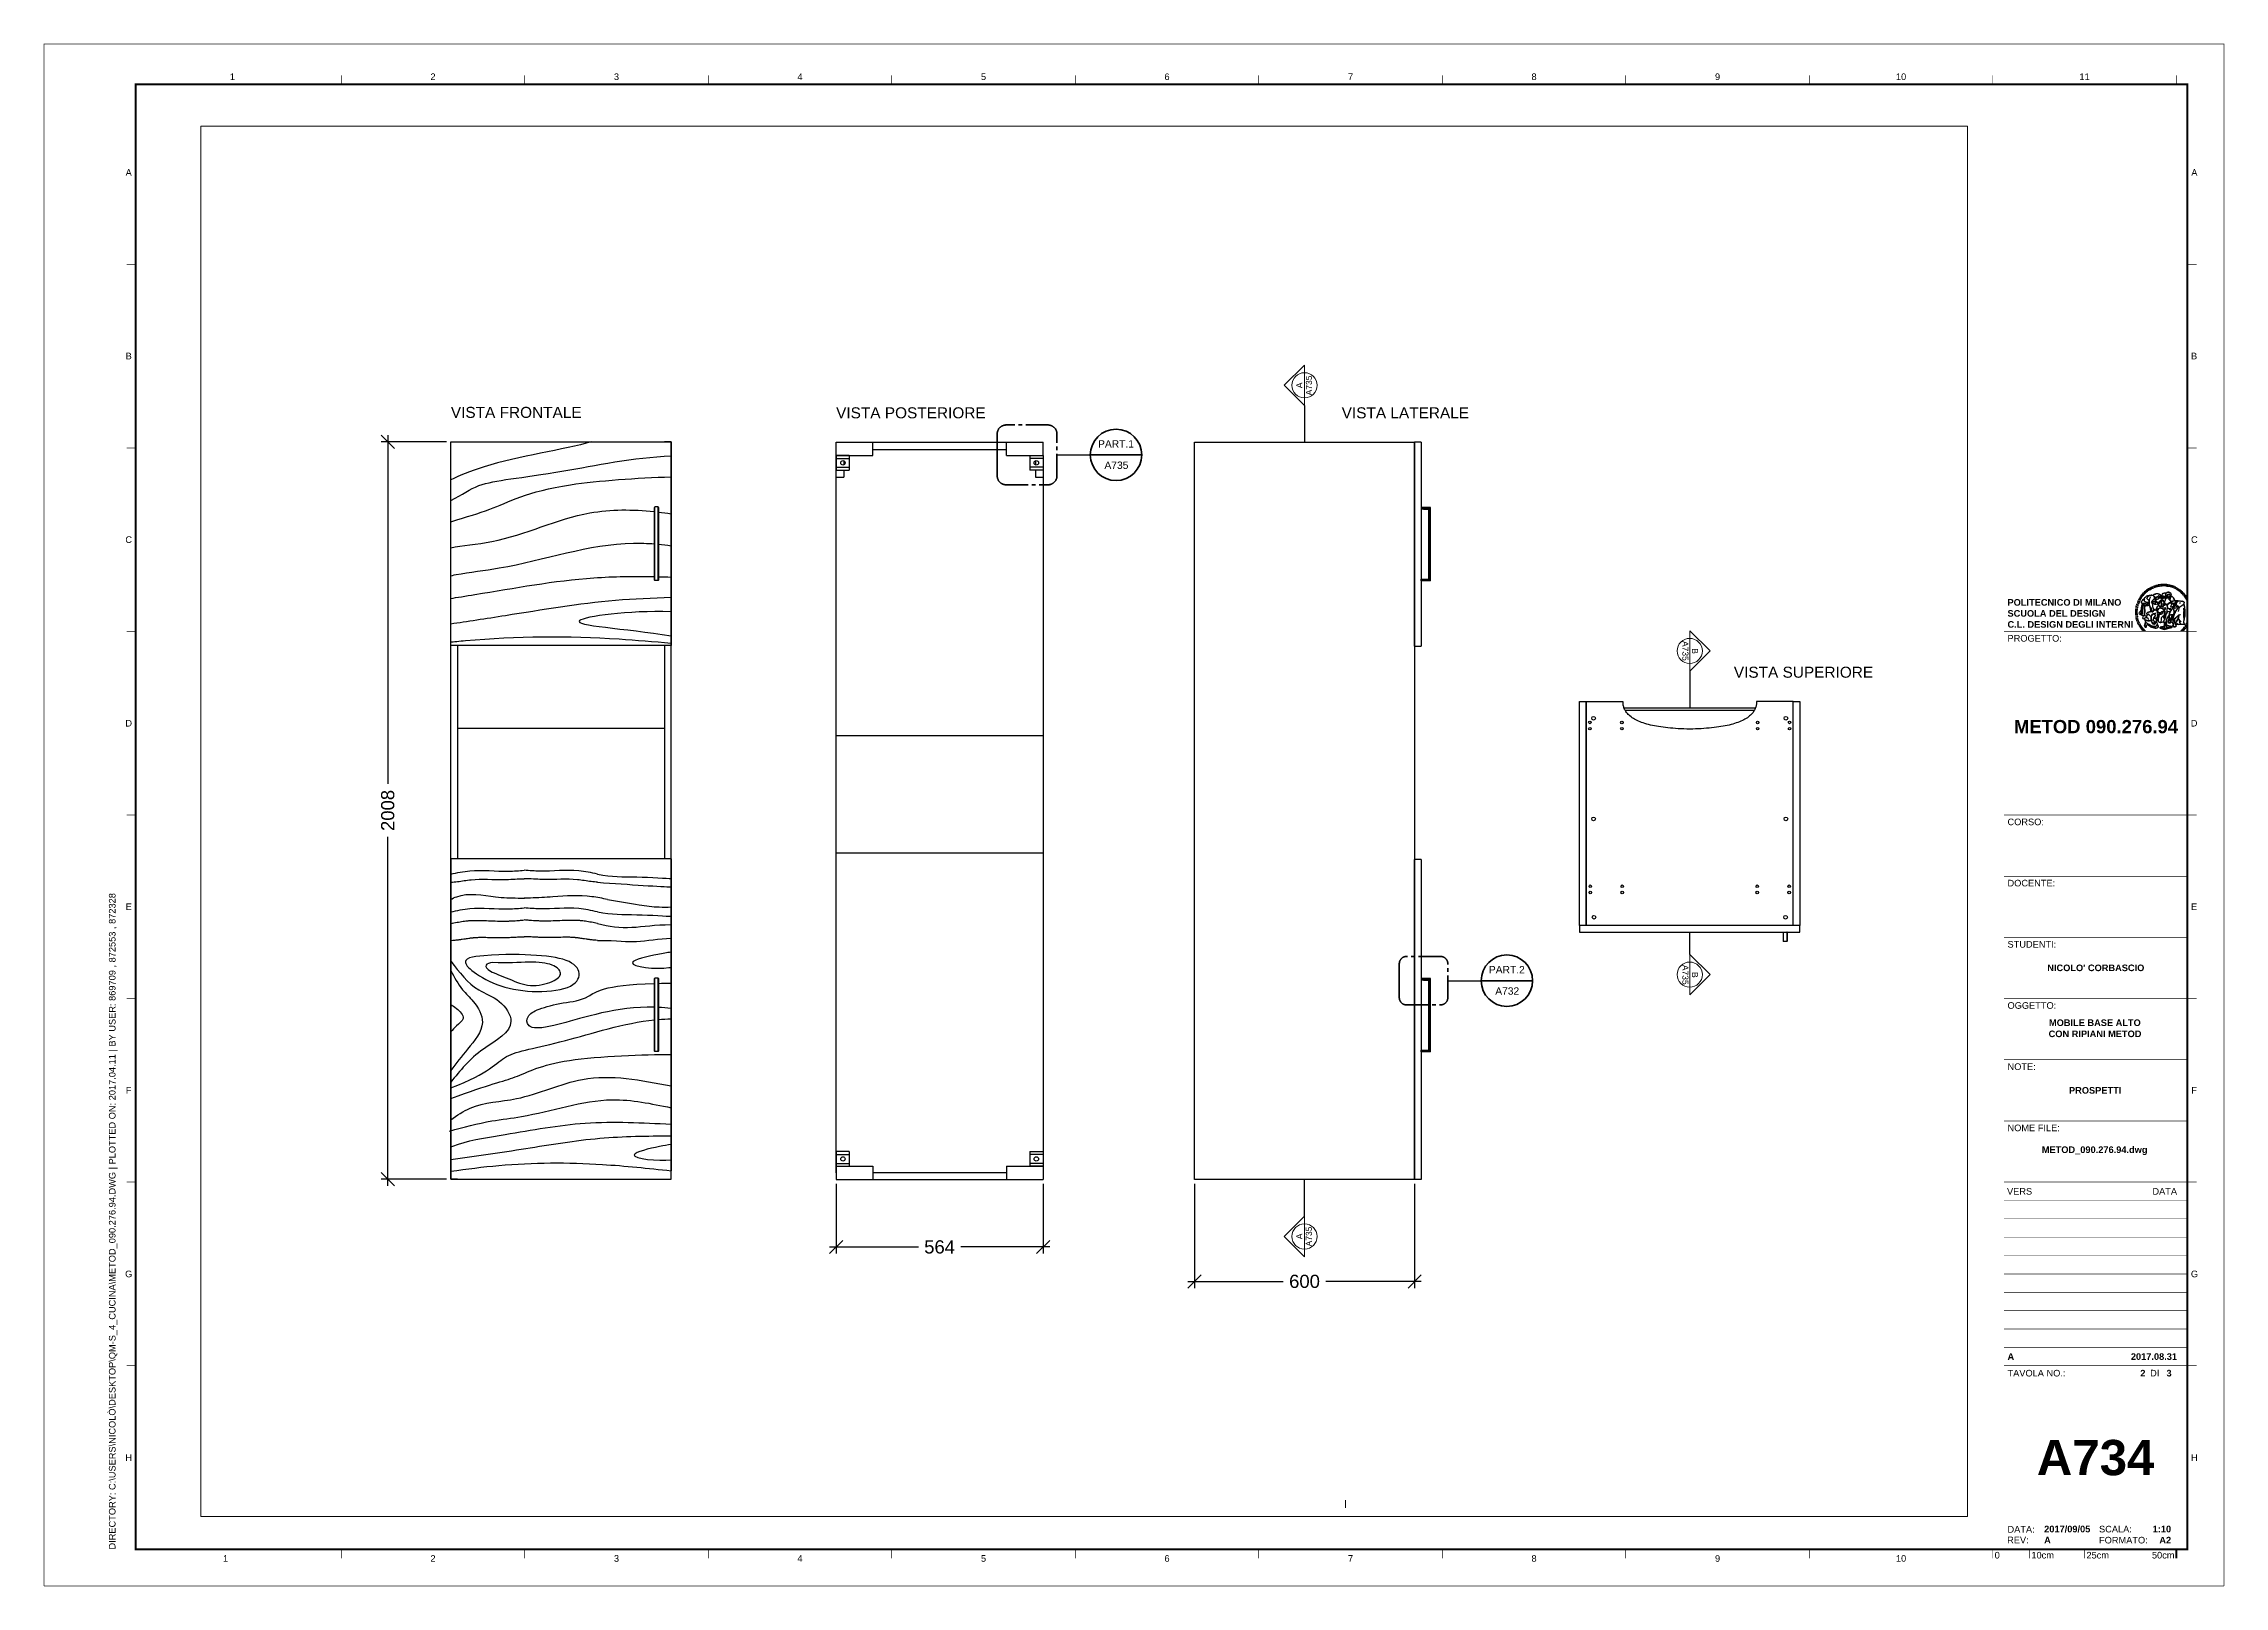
# Paper-space layout 'A734' of a CAD drawing. Header units: millimetres. Extents: x -17 to 577, y -7 to 413.
# The model-space entities are those that its viewports show. They can reach past a viewport. Long polylines and large blocks are cut down to what shows.
import ezdxf
from ezdxf.enums import TextEntityAlignment as Align

# ---------------------------------------------------------------- set-up
doc = ezdxf.new("R2010")
doc.units = ezdxf.units.MM
doc.set_wipeout_variables(frame=1)
doc.linetypes.add('CENTER2', pattern=[1.125, 0.75, -0.125, 0.125, -0.125])
doc.layers.add('A-PRSP-1', color=7, linetype='Continuous', lineweight=40)
doc.layers.add('A-SECT A-MCUT', color=7, linetype='Continuous', lineweight=35)
for name, color, linetype in [('G-ANNO-LOGO', 3, 'Continuous'), ('G-ANNO-TEXT', 3, 'Continuous'), ('G-ANNO-TTLB', 3, 'Continuous')]:
    doc.layers.add(name, color=color, linetype=linetype)
doc.layers.add('G-ANNO-NPLT', color=210, linetype='Continuous', plot=False)
doc.styles.add('ARIAL', font='arial.ttf')
doc.styles.add('ARIAL-BOLD', font='')
doc.styles.add('E-ARIAL', font='arial.ttf')
doc.styles.get("Standard").update_dxf_attribs({"font": 'arial.ttf'})
doc.styles.get('ARIAL-BOLD').set_extended_font_data('Arial', bold=True)
doc.dimstyles.new('TICK_36', dxfattribs={"dimtxt": 3.6, "dimasz": 3.6, "dimexe": 1.8, "dimexo": 1.2, "dimgap": 1.8, "dimtad": 0, "dimdec": 0, "dimzin": 0, "dimdsep": 46, "dimtxsty": 'ARIAL', "dimblk": 'OBLIQUE', "dimcen": 1.8, "dimdle": 1.8, "dimclrd": 11, "dimclre": 8, "dimclrt": 3, "dimadec": 0, "dimazin": 0, "dimtfac": 1, "dimtdec": 0, "dimtmove": 1, "dimatfit": 3, "dimldrblk": 'OBLIQUE', "dimfxl": 1, "dimtfill": 1, "dimtolj": 1, "dimtzin": 0, "dimarcsym": 0})

psp = doc.layouts.new('A734')

# ---------------------------------------------------------------- texts
at = {"color": 3, "char_height": 3, "attachment_point": 1}
for s, insert in [('VISTA FRONTALE', (94.101, 313.815)), ('VISTA POSTERIORE', (199.065, 313.698)), ('VISTA LATERALE', (336.815, 313.698)), ('VISTA SUPERIORE', (443.666, 243.048))]:
    psp.add_mtext_dynamic_manual_height_columns(s, width=109.89277, gutter_width=12.5, heights=[0], dxfattribs=dict(at, insert=insert))
at = {"linetype": 'Continuous', "lineweight": 20}
for tag, text, height, rotation, p in [('A735', 'A', 1.654, 90, (327.062, 319.649)), ('A', 'A301', 1.6984, 90, (324.434, 319.683)), ('A735', 'A', 1.654, 270, (431.295, 247.352)), ('B', 'A301', 1.6984, 270, (433.923, 247.317)), ('A735', 'A', 1.654, 270, (431.295, 159.146)), ('B', 'A301', 1.6984, 270, (433.923, 159.127))]:
    psp.add_attdef(tag, text=text, height=height, rotation=rotation, dxfattribs=at).set_placement(p, align=Align.TOP_CENTER)
at = {"color": 3, "style": 'ARIAL'}
for tag, p in [('PART.1', (275.332, 304.737)), ('PART.2', (381.815, 161.533))]:
    psp.add_attdef(tag, text='1', height=2, dxfattribs=at).set_placement(p, align=Align.TOP_CENTER)
for tag, p in [('A735', (272.176, 296.923)), ('A732', (378.66, 153.719))]:
    psp.add_attdef(tag, p, '', height=2, dxfattribs=at)

msp = doc.modelspace()

# ---------------------------------------------------------------- blocks, each defined once
blk = doc.blocks.new('logoPolimi')
for p, q in [((-1.49, 1.84), (-1.36, 1.68)), ((-1.41, 1.91), (-1.28, 1.74)), ((-1.32, 1.97), (-1.2, 1.8)), ((-1.22, 2.03), (-1.11, 1.85)), ((-1.13, 2.09), (-1.03, 1.9)), ((-1.03, 2.14), (-0.94, 1.95)), ((-0.93, 2.18), (-0.84, 1.99)), ((-0.83, 2.22), (-0.75, 2.03)), ((-0.72, 2.26), (-0.66, 2.06)), ((-0.61, 2.29), (-0.56, 2.09)), ((-0.51, 2.32), (-0.46, 2.11)), ((-0.4, 2.34), (-0.36, 2.13)), ((-0.29, 2.35), (-0.26, 2.14)), ((-0.18, 2.36), (-0.16, 2.15)), ((-0.07, 2.37), (-0.06, 2.16)), ((0.04, 2.37), (0.04, 2.16)), ((0.15, 2.36), (0.14, 2.16)), ((0.26, 2.36), (0.24, 2.15)), ((0.37, 2.34), (0.34, 2.13)), ((0.48, 2.32), (0.44, 2.12)), ((0.59, 2.3), (0.54, 2.09)), ((0.69, 2.27), (0.63, 2.07)), ((0.8, 2.23), (0.73, 2.03)), ((0.9, 2.19), (0.82, 2)), ((1, 2.15), (0.91, 1.96)), ((1.1, 2.1), (1, 1.91)), ((1.2, 2.04), (1.09, 1.86)), ((1.29, 1.99), (1.18, 1.81)), ((1.38, 1.92), (1.26, 1.75)), ((1.47, 1.86), (1.34, 1.69)), ((-2.37, 0.12), (-2.16, 0.11)), ((-2.37, 0.01), (-2.16, 0.01)), ((-2.36, 0.23), (-2.15, 0.21)), ((-2.35, 0.34), (-2.14, 0.31)), ((-2.33, 0.45), (-2.12, 0.41)), ((-2.3, 0.55), (-2.1, 0.51)), ((-2.28, 0.66), (-2.07, 0.6)), ((-2.24, 0.77), (-2.04, 0.7)), ((-2.2, 0.87), (-2.01, 0.79)), ((-2.16, 0.97), (-1.97, 0.89)), ((-2.11, 1.07), (-1.93, 0.98)), ((-2.06, 1.17), (-1.88, 1.07)), ((-2.01, 1.26), (-1.83, 1.15)), ((-1.94, 1.36), (-1.77, 1.24)), ((-1.88, 1.45), (-1.71, 1.32)), ((-1.84, 0.03), (-1.82, 0.35)), ((-1.81, 1.53), (-1.65, 1.4)), ((-1.74, 1.61), (-1.58, 1.47)), ((-1.73, 0.59), (-1.73, 0.59)), ((-1.73, 0.59), (-1.73, 0.59)), ((-1.66, 1.69), (-1.51, 1.54)), ((-1.65, 0.57), (-1.65, 0.57)), ((-1.59, 1.12), (-1.59, 1.12)), ((-1.58, 1.77), (-1.44, 1.61)), ((-1.51, 0.55), (-1.51, 0.55)), ((-1.51, 0.55), (-1.51, 0.55)), ((-1.31, 0.79), (-1.21, 0.75)), ((-1.21, 0.75), (-1.31, 0.79)), ((-1.21, 0.75), (-1.31, 0.79)), ((-1.21, 0.75), (-1.21, 0.75)), ((-1.21, 0.75), (-1.21, 0.75)), ((-1.19, 0.76), (-1.19, 0.76)), ((-1.19, 0.76), (-1.19, 0.76)), ((-1.17, 0.99), (-1.18, 0.99)), ((-1.18, 0.99), (-1.17, 0.99)), ((-1.16, 0.57), (-1.16, 0.57)), ((-1.16, 0.57), (-1.16, 0.57)), ((-1.1, 0.01), (-0.99, 0.06)), ((-0.99, 0.06), (-1.1, 0.01)), ((-0.99, 0.06), (-1.1, 0.01)), ((-0.99, 0.06), (-0.99, 0.06)), ((-0.99, 0.06), (-0.99, 0.06)), ((-0.97, 0.79), (-0.98, 0.79)), ((-0.89, 0.84), (-0.97, 0.79)), ((-0.97, 0.79), (-0.89, 0.84)), ((-0.96, 1.41), (-0.96, 1.41)), ((-0.96, 1.41), (-0.96, 1.41)), ((-0.89, 0.84), (-0.82, 0.87)), ((-0.82, 0.87), (-0.89, 0.84)), ((-0.89, 0.84), (-0.82, 0.87)), ((-0.88, 0.83), (-0.89, 0.84)), ((-0.85, 1.39), (-0.85, 1.39)), ((-0.85, 1.39), (-0.85, 1.39)), ((-0.84, 0.14), (-0.84, 0.14)), ((-0.77, 1.08), (-0.78, 1.08)), ((-0.78, 1.08), (-0.77, 1.08)), ((-0.61, 1.12), (-0.77, 1.08)), ((-0.77, 1.08), (-0.61, 1.12)), ((-0.77, 1.08), (-0.61, 1.12)), ((-0.75, 1.3), (-0.76, 1.29)), ((-0.76, 1.29), (-0.75, 1.3)), ((-0.65, 0.99), (-0.7, 0.96)), ((-0.69, 0.18), (-0.68, 0.18)), ((-0.66, 0.93), (-0.66, 0.93)), ((-0.66, 0.93), (-0.64, 0.93)), ((-0.66, 0.93), (-0.66, 0.93)), ((-0.66, 0.93), (-0.66, 0.93)), ((-0.63, 1.01), (-0.63, 1.01)), ((-0.63, 1.01), (-0.62, 1.01)), ((-0.63, 0.66), (-0.63, 0.66)), ((-0.6, 1.12), (-0.61, 1.12)), ((-0.61, 1.12), (-0.6, 1.12)), ((-0.61, 1.12), (-0.6, 1.12)), ((-0.61, 0.86), (-0.57, 0.85)), ((-0.57, 0.85), (-0.61, 0.86)), ((-0.61, 0.86), (-0.57, 0.85)), ((-0.53, 1.08), (-0.6, 1.12)), ((-0.6, 1.12), (-0.6, 1.11)), ((-0.6, 1.12), (-0.53, 1.08)), ((-0.57, 0.8), (-0.59, 0.8)), ((-0.57, 0.85), (-0.53, 0.84)), ((-0.57, 0.85), (-0.57, 0.85)), ((-0.57, 0.85), (-0.57, 0.85)), ((-0.57, 0.85), (-0.53, 0.84)), ((-0.56, 0.29), (-0.49, 0.48)), ((-0.56, 0.14), (-0.56, 0.29)), ((-0.5, 0.11), (-0.56, 0.14)), ((-0.53, 0.84), (-0.51, 0.84)), ((-0.53, 0.84), (-0.51, 0.84)), ((-0.53, 0.84), (-0.53, 0.84)), ((-0.51, 0.11), (-0.51, 0.11)), ((-0.51, 0.11), (-0.51, 0.11)), ((-0.34, 0.33), (-0.5, 0.11)), ((-0.49, 0.48), (-0.41, 0.55)), ((-0.42, 0.8), (-0.47, 0.79)), ((-0.42, 0.8), (-0.47, 0.79)), ((-0.47, 0.79), (-0.45, 0.76)), ((-0.47, 0.79), (-0.45, 0.76)), ((-0.45, 1.14), (-0.42, 1.11)), ((-0.42, 1.26), (-0.36, 1.22)), ((-0.41, 0.55), (-0.34, 0.49)), ((-0.4, 1.37), (-0.38, 1.38)), ((-0.39, 1.37), (-0.4, 1.37)), ((-0.35, 1.33), (-0.4, 1.37)), ((-0.39, 1.24), (-0.4, 1.23)), ((-0.38, 1.14), (-0.38, 1.14)), ((-0.34, 0.49), (-0.09, 0.48)), ((-0.16, 0.32), (-0.34, 0.33)), ((-0.14, 0.32), (-0.31, 0.34)), ((-0.28, 1.3), (-0.29, 1.3)), ((-0.28, 1.3), (-0.28, 1.3)), ((-0.16, 1.24), (-0.16, 1.25)), ((-0.16, 1.25), (-0.16, 1.25)), ((-0.16, 0.49), (-0.14, 0.64)), ((-0.06, 0.27), (-0.16, 0.32)), ((-0.1, 0.88), (-0.09, 0.87)), ((-0.08, 1.37), (-0.08, 1.38)), ((-0.08, 1.23), (-0.05, 1.21)), ((-0.05, 1.21), (-0.08, 1.23)), ((-0.08, 1.23), (-0.05, 1.21)), ((-0.03, 0.26), (-0.06, 0.27)), ((-0.05, 1.21), (-0.04, 1.21)), ((-0.04, 1.21), (-0.05, 1.21)), ((-0.04, 1.21), (-0.04, 1.21)), ((-0.04, 1.21), (-0.04, 1.21)), ((-0.04, 0.48), (-0.03, 0.26)), ((0.03, 1.15), (0.03, 1.15)), ((0.03, 0.66), (0.03, 0.67)), ((0.07, 0.58), (0.07, 0.57)), ((0.1, 1.18), (0.1, 1.18)), ((0.1, 0.84), (0.1, 0.84)), ((0.13, 1.32), (0.17, 1.19)), ((0.14, 0.71), (0.34, 0.65)), ((0.31, 0.56), (0.17, 0.63)), ((0.27, 1.61), (0.27, 1.61)), ((0.27, 1.61), (0.27, 1.61)), ((0.27, 1.61), (0.27, 1.61)), ((0.29, 1.29), (0.29, 1.29)), ((0.29, 1.29), (0.29, 1.29)), ((0.29, 1.29), (0.29, 1.29)), ((0.29, 1.29), (0.29, 1.29)), ((0.33, 0.49), (0.34, 0.49)), ((0.33, 0.03), (0.35, 0.03)), ((0.33, 0.03), (0.35, 0.03)), ((0.34, 0.65), (0.34, 0.64)), ((0.35, 0.03), (0.57, 0.06)), ((0.35, 0.03), (0.57, 0.06)), ((0.35, 0.03), (0.35, 0.03)), ((0.35, 0.03), (0.35, 0.03)), ((0.38, 1.36), (0.37, 1.35)), ((0.38, 0.34), (0.37, 0.34)), ((0.38, 0.34), (0.38, 0.34)), ((0.43, 0.67), (0.39, 0.64)), ((0.49, 1.05), (0.51, 1.13)), ((0.51, 1.13), (0.49, 1.05)), ((0.49, 1.05), (0.51, 1.13)), ((0.51, 1.31), (0.5, 1.29)), ((0.51, 1.13), (0.52, 1.23)), ((0.52, 1.23), (0.51, 1.23)), ((0.51, 1.23), (0.52, 1.23)), ((0.52, 1.23), (0.51, 1.13)), ((0.51, 1.13), (0.52, 1.23)), ((0.52, 1.24), (0.6, 1.37)), ((0.52, 1.23), (0.6, 1.36)), ((0.6, 1.36), (0.52, 1.23)), ((0.52, 1.23), (0.52, 1.23)), ((0.52, 1.23), (0.52, 1.24)), ((0.52, 1.23), (0.52, 1.23)), ((0.55, 1.07), (0.53, 1.06)), ((0.53, 1.04), (0.53, 1.06)), ((0.53, 1.05), (0.53, 1.04)), ((0.54, 0.3), (0.63, 0.32)), ((0.54, -0.08), (0.61, 0.06)), ((0.61, 0.06), (0.54, -0.08)), ((0.54, -0.08), (0.61, 0.06)), ((0.56, 0.19), (0.59, 0.21)), ((0.57, 1.07), (0.57, 1.07)), ((0.57, 1.07), (0.57, 1.07)), ((0.57, 1.07), (0.57, 1.07)), ((0.57, 1.07), (0.57, 1.07)), ((0.57, 1.07), (0.57, 1.07)), ((0.57, 1.07), (0.57, 1.07)), ((0.57, 1.07), (0.57, 1.07)), ((0.58, 0.3), (0.59, 0.29)), ((0.59, 0.78), (0.59, 0.79)), ((0.59, 0.79), (0.59, 0.79)), ((0.59, 0.79), (0.59, 0.79)), ((0.59, 0.79), (0.59, 0.78)), ((0.61, 0.06), (0.6, 0.07)), ((0.6, 0.07), (0.61, 0.06)), ((0.61, 0.06), (0.61, 0.07)), ((0.62, 0.21), (0.65, 0.22)), ((0.64, 1.37), (0.65, 1.37)), ((0.69, 0.86), (0.68, 0.86)), ((0.68, 0.86), (0.69, 0.86)), ((0.68, 0.76), (0.68, 0.76)), ((0.76, 0.26), (0.76, 0.26)), ((0.82, 0.35), (0.84, 0.36)), ((0.82, 0.35), (0.82, 0.35)), ((0.84, 0.36), (0.84, 0.37)), ((0.85, 0.34), (1.05, 0.35)), ((0.93, 1.05), (0.93, 1.05)), ((0.93, 1.05), (0.93, 1.05)), ((0.93, 1.05), (0.93, 1.04)), ((0.93, 1.05), (0.93, 1.05)), ((0.97, 0.66), (0.96, 0.66)), ((1.01, 0.97), (0.98, 0.96)), ((1.17, 0.96), (1.17, 0.95)), ((1.17, 0.95), (1.17, 0.95)), ((1.34, 0.37), (1.26, 0.04)), ((1.27, 0.37), (1.27, 0.38)), ((1.28, 0.95), (1.28, 0.95)), ((1.37, 0.73), (1.46, 0.81)), ((1.41, 0.4), (1.41, 0.41)), ((1.56, 1.79), (1.42, 1.63)), ((1.64, 1.71), (1.49, 1.56)), ((1.49, 0.9), (1.57, 0.92)), ((1.72, 1.63), (1.56, 1.49)), ((1.67, 0.6), (1.57, 0.53)), ((1.79, 1.55), (1.63, 1.41)), ((1.86, 1.47), (1.7, 1.34)), ((1.93, 1.38), (1.76, 1.26)), ((1.99, 1.29), (1.81, 1.17)), ((2.05, 1.19), (1.87, 1.09)), ((2.1, 1.1), (1.92, 1)), ((2.15, 1), (1.96, 0.91)), ((2.19, 0.9), (2, 0.82)), ((2.23, 0.79), (2.04, 0.72)), ((2.27, 0.69), (2.07, 0.63)), ((2.3, 0.58), (2.09, 0.53)), ((2.32, 0.47), (2.12, 0.43)), ((2.34, 0.37), (2.13, 0.33)), ((2.36, 0.26), (2.15, 0.23)), ((2.37, 0.15), (2.16, 0.13)), ((2.37, 0.04), (2.16, 0.03)), ((-2.37, -0.1), (-2.16, -0.09)), ((-2.36, -0.21), (-2.15, -0.19)), ((-2.35, -0.32), (-2.14, -0.29)), ((-2.33, -0.43), (-2.12, -0.39)), ((-2.31, -0.54), (-2.1, -0.49)), ((-2.28, -0.65), (-2.08, -0.59)), ((-2.25, -0.75), (-2.05, -0.69)), ((-2.21, -0.86), (-2.02, -0.78)), ((-2.17, -0.96), (-1.98, -0.87)), ((-2.12, -1.06), (-1.93, -0.96)), ((-2.07, -1.16), (-1.89, -1.05)), ((-2.04, -0.15), (-1.97, -0.2)), ((-2.01, -1.25), (-1.84, -1.14)), ((-1.95, -1.34), (-1.78, -1.22)), ((-1.89, -1.43), (-1.72, -1.31)), ((-1.82, -1.52), (-1.66, -1.38)), ((-1.75, -1.6), (-1.59, -1.46)), ((-1.67, -1.68), (-1.52, -1.53)), ((-1.58, -0.12), (-1.6, -0.18)), ((-1.6, -0.18), (-1.58, -0.28)), ((-1.57, -0.54), (-1.59, -0.54)), ((-1.59, -0.54), (-1.59, -0.54)), ((-1.59, -1.76), (-1.45, -1.6)), ((-1.56, -0.32), (-1.56, -0.31)), ((-1.56, -0.31), (-1.56, -0.31)), ((-1.53, -0.65), (-1.53, -0.65)), ((-1.53, -0.65), (-1.53, -0.65)), ((-1.51, -1.83), (-1.37, -1.67)), ((-1.48, -0.86), (-1.48, -0.85)), ((-1.42, -0.37), (-1.42, -0.37)), ((-1.42, -1.9), (-1.29, -1.73)), ((-1.38, -0.46), (-1.38, -0.46)), ((-1.33, -1.96), (-1.21, -1.79)), ((-1.31, -0.24), (-1.31, -0.23)), ((-1.31, -0.23), (-1.31, -0.24)), ((-1.23, -0.19), (-1.23, -0.19)), ((-1.23, -0.19), (-1.23, -0.19)), ((-1.23, -0.19), (-1.23, -0.19)), ((-1.23, -0.19), (-1.23, -0.19)), ((-1.01, -0.39), (-1.02, -0.39)), ((-1.02, -0.39), (-1.01, -0.39)), ((-1.02, -0.7), (-1.02, -0.7)), ((-1.02, -0.7), (-1.02, -0.7)), ((-1.02, -0.7), (-1.02, -0.7)), ((-0.79, -0.51), (-0.83, -0.58)), ((-0.83, -0.58), (-0.79, -0.51)), ((-0.83, -0.58), (-0.79, -0.51)), ((-0.78, -1.05), (-0.83, -0.94)), ((-0.83, -0.94), (-0.78, -1.05)), ((-0.83, -0.94), (-0.83, -0.94)), ((-0.83, -0.94), (-0.78, -1.05)), ((-0.82, -1.23), (-0.82, -1.23)), ((-0.82, -1.23), (-0.77, -1.23)), ((-0.77, -1.23), (-0.82, -1.23)), ((-0.82, -1.23), (-0.82, -1.23)), ((-0.77, -1.23), (-0.82, -1.23)), ((-0.75, -0.96), (-0.8, -0.89)), ((-0.8, -0.89), (-0.79, -0.92)), ((-0.79, -0.92), (-0.8, -0.89)), ((-0.8, -0.89), (-0.75, -0.96)), ((-0.79, -0.92), (-0.8, -0.89)), ((-0.8, -0.89), (-0.8, -0.89)), ((-0.8, -0.89), (-0.75, -0.96)), ((-0.79, -0.92), (-0.78, -0.95)), ((-0.78, -0.95), (-0.79, -0.92)), ((-0.78, -0.95), (-0.79, -0.92)), ((-0.77, -0.49), (-0.78, -0.48)), ((-0.78, -0.48), (-0.77, -0.49)), ((-0.78, -0.95), (-0.76, -1)), ((-0.76, -1), (-0.78, -0.95)), ((-0.76, -1), (-0.78, -0.95)), ((-0.71, -0.89), (-0.75, -0.87)), ((-0.75, -0.87), (-0.71, -0.89)), ((-0.75, -0.87), (-0.71, -0.89)), ((-0.72, -1.01), (-0.75, -0.96)), ((-0.75, -0.96), (-0.72, -1.01)), ((-0.75, -0.96), (-0.72, -1.01)), ((-0.64, -0.93), (-0.71, -0.89)), ((-0.71, -0.89), (-0.64, -0.93)), ((-0.71, -0.89), (-0.64, -0.93)), ((-0.66, -0.53), (-0.66, -0.53)), ((-0.66, -0.53), (-0.66, -0.53)), ((-0.66, -0.53), (-0.66, -0.53)), ((-0.39, -0.81), (-0.51, -0.69)), ((-0.51, -1.04), (-0.5, -1.04)), ((-0.48, -0.42), (-0.48, -0.42)), ((-0.48, -0.42), (-0.48, -0.42)), ((-0.48, -0.42), (-0.48, -0.42)), ((-0.41, -0.51), (-0.41, -0.51)), ((-0.38, -0.05), (-0.39, -0.12)), ((-0.39, -0.12), (-0.37, -0.1)), ((-0.35, -0.14), (-0.37, -0.08)), ((-0.37, -0.09), (-0.37, -0.09)), ((-0.33, -0.12), (-0.35, -0.14)), ((-0.32, -0.14), (-0.35, -0.14)), ((-0.35, -0.18), (-0.34, -0.22)), ((-0.34, -0.08), (-0.29, -0.16)), ((-0.34, -0.22), (-0.34, -0.22)), ((-0.27, -0.17), (-0.32, -0.14)), ((-0.25, -0.91), (-0.26, -0.9)), ((-0.26, -1.29), (0.1, -1.2)), ((0.1, -1.2), (-0.26, -1.29)), ((0.08, -1.4), (-0.26, -1.29)), ((-0.26, -1.29), (0.08, -1.4)), ((-0.26, -1.38), (-0.26, -1.29)), ((-0.26, -1.29), (-0.26, -1.29)), ((-0.26, -1.29), (-0.26, -1.38)), ((-0.26, -1.29), (0.08, -1.4)), ((-0.26, -1.29), (-0.26, -1.29)), ((0.08, -1.49), (-0.26, -1.38)), ((-0.26, -1.38), (0.09, -1.49)), ((-0.14, -0.15), (-0.16, -0.13)), ((-0.11, -0.04), (-0.12, -0.05)), ((-0.04, -0.41), (-0.01, -0.44)), ((-0.01, -0.44), (-0.04, -0.41)), ((-0.04, -0.41), (-0.01, -0.44)), ((0.07, -0.84), (0.07, -0.84)), ((0.07, -0.84), (0.07, -0.84)), ((0.1, -1.2), (0.08, -1.32)), ((0.08, -1.32), (0.13, -1.2)), ((0.08, -1.4), (0.72, -1.22)), ((0.72, -1.22), (0.08, -1.4)), ((0.08, -1.4), (0.72, -1.22)), ((0.72, -1.31), (0.08, -1.49)), ((0.08, -1.44), (0.08, -1.4)), ((0.08, -1.4), (0.08, -1.44)), ((0.08, -1.4), (0.08, -1.49)), ((0.08, -1.49), (0.08, -1.44)), ((0.08, -1.44), (0.08, -1.44)), ((0.08, -1.44), (0.08, -1.45)), ((0.08, -1.45), (0.08, -1.46)), ((0.08, -1.46), (0.08, -1.49)), ((0.1, -1.01), (0.09, -0.86)), ((0.1, -1.01), (0.09, -0.86)), ((0.09, -1.49), (0.72, -1.31)), ((0.1, -1.2), (0.12, -1.04)), ((0.12, -1.04), (0.1, -1.2)), ((0.13, -1.2), (0.1, -1.2)), ((0.1, -1.2), (0.13, -1.2)), ((0.13, -1.2), (0.1, -1.2)), ((0.1, -1.2), (0.1, -1.2)), ((0.11, -0.44), (0.11, -0.44)), ((0.11, -0.44), (0.11, -0.44)), ((0.12, -0.21), (0.12, -0.21)), ((0.12, -0.21), (0.12, -0.21)), ((0.12, -0.21), (0.12, -0.21)), ((0.12, -0.21), (0.12, -0.21)), ((0.12, -0.21), (0.12, -0.21)), ((0.12, -0.21), (0.12, -0.21)), ((0.12, -0.21), (0.12, -0.21)), ((0.12, -0.21), (0.12, -0.21)), ((0.12, -0.21), (0.12, -0.21)), ((0.12, -0.21), (0.12, -0.21)), ((0.12, -0.21), (0.12, -0.21)), ((0.12, -0.21), (0.12, -0.21)), ((0.12, -0.21), (0.12, -0.21)), ((0.12, -0.56), (0.14, -0.53)), ((0.14, -0.53), (0.12, -0.56)), ((0.12, -0.56), (0.14, -0.53)), ((0.12, -1.04), (0.12, -1.04)), ((0.12, -1.04), (0.12, -1.04)), ((0.12, -1.04), (0.12, -1.04)), ((0.21, -0.99), (0.13, -1.2)), ((0.13, -1.2), (0.21, -0.99)), ((0.36, -1.14), (0.13, -1.2)), ((0.13, -1.2), (0.26, -1.17)), ((0.14, -0.53), (0.16, -0.49)), ((0.16, -0.49), (0.14, -0.53)), ((0.14, -0.53), (0.16, -0.49)), ((0.16, -0.49), (0.16, -0.49)), ((0.16, -0.49), (0.16, -0.49)), ((0.28, -1.19), (0.21, -0.99)), ((0.21, -0.99), (0.31, -1.27)), ((0.24, -0.17), (0.24, -0.16)), ((0.24, -0.16), (0.24, -0.17)), ((0.25, -0.84), (0.25, -0.88)), ((0.25, -0.88), (0.25, -0.84)), ((0.25, -0.88), (0.25, -0.84)), ((0.25, -0.88), (0.29, -1.17)), ((0.26, -0.88), (0.25, -0.88)), ((0.31, -1.27), (0.25, -0.88)), ((0.26, -1.17), (0.28, -1.16)), ((0.28, -1.16), (0.36, -1.14)), ((0.29, -1.17), (0.28, -1.19)), ((0.36, -1.14), (0.72, -1.22)), ((0.72, -1.22), (0.36, -1.14)), ((0.49, -0.31), (0.49, -0.31)), ((0.49, -0.31), (0.49, -0.31)), ((0.5, -0.27), (0.5, -0.27)), ((0.51, -0.27), (0.51, -0.27)), ((0.72, -0.81), (0.75, -0.89)), ((0.72, -1.22), (0.72, -1.31)), ((0.72, -1.31), (0.72, -1.22)), ((0.74, -0.23), (0.74, -0.23)), ((0.74, -0.23), (0.75, -0.24)), ((0.75, -0.23), (0.75, -0.23)), ((0.86, -0.25), (0.82, -0.34)), ((0.87, -0.22), (0.86, -0.23)), ((0.87, -0.22), (0.86, -0.25)), ((0.96, -0.58), (0.96, -0.57)), ((1.05, -1.05), (1.04, -1.05)), ((1.28, -2), (1.17, -1.82)), ((1.37, -1.93), (1.25, -1.76)), ((1.31, -0.27), (1.3, -0.26)), ((1.3, -0.26), (1.3, -0.26)), ((1.3, -0.26), (1.3, -0.26)), ((1.3, -0.26), (1.31, -0.27)), ((1.3, -0.26), (1.3, -0.26)), ((1.46, -1.87), (1.33, -1.7)), ((1.54, -1.8), (1.41, -1.64)), ((1.63, -1.72), (1.48, -1.57)), ((1.71, -1.65), (1.55, -1.5)), ((1.78, -1.57), (1.62, -1.43)), ((1.85, -1.48), (1.69, -1.35)), ((1.92, -1.39), (1.75, -1.27)), ((1.98, -1.3), (1.81, -1.19)), ((2.04, -1.21), (1.86, -1.1)), ((2.09, -1.11), (1.91, -1.01)), ((2.14, -1.01), (1.95, -0.92)), ((2.19, -0.91), (1.99, -0.83)), ((2.23, -0.81), (2.03, -0.74)), ((2.26, -0.7), (2.06, -0.64)), ((2.29, -0.6), (2.09, -0.55)), ((2.32, -0.49), (2.11, -0.45)), ((2.34, -0.38), (2.13, -0.35)), ((2.35, -0.27), (2.15, -0.25)), ((2.37, -0.08), (2.16, -0.07)), ((2.36, -0.16), (2.16, -0.15)), ((-1.24, -2.02), (-1.13, -1.84)), ((-1.14, -2.08), (-1.04, -1.89)), ((-1.04, -2.13), (-0.95, -1.94)), ((-0.94, -2.18), (-0.86, -1.98)), ((-0.84, -2.22), (-0.77, -2.02)), ((-0.74, -2.25), (-0.67, -2.05)), ((-0.63, -2.29), (-0.57, -2.08)), ((-0.52, -2.31), (-0.48, -2.11)), ((-0.42, -2.33), (-0.38, -2.13)), ((-0.31, -2.35), (-0.28, -2.14)), ((-0.2, -2.36), (-0.18, -2.15)), ((-0.09, -2.37), (-0.08, -2.16)), ((0.03, -2.37), (0.02, -2.16)), ((0.14, -2.37), (0.12, -2.16)), ((0.25, -2.36), (0.22, -2.15)), ((0.35, -2.34), (0.32, -2.14)), ((0.46, -2.32), (0.42, -2.12)), ((0.57, -2.3), (0.52, -2.1)), ((0.68, -2.27), (0.62, -2.07)), ((0.78, -2.24), (0.71, -2.04)), ((0.89, -2.2), (0.81, -2)), ((0.99, -2.15), (0.9, -1.96)), ((1.09, -2.11), (0.99, -1.92)), ((1.19, -2.05), (1.08, -1.87))]:
    blk.add_line(p, q)
for points in [[(-1.9, 0.12), (-1.94, 0.02), (-2.05, -0.09), (-2.05, -0.09)], [(-1.86, 0.38), (-1.86, 0.38), (-1.87, 0.19), (-1.9, 0.12)], [(-1.76, 0.6), (-1.76, 0.6), (-1.84, 0.57), (-1.86, 0.38)], [(-1.86, -0.04), (-1.84, 0.02), (-1.84, 0.03), (-1.84, 0.03)], [(-1.82, 0.78), (-1.83, 0.8), (-1.85, 0.86), (-1.83, 0.88)], [(-1.82, 0.78), (-1.83, 0.8), (-1.85, 0.86), (-1.83, 0.88)], [(-1.83, 0.88), (-1.81, 0.9), (-1.76, 0.96), (-1.76, 0.96)], [(-1.83, 0.88), (-1.81, 0.9), (-1.76, 0.96), (-1.76, 0.96)], [(-1.76, 0.6), (-1.83, 0.7), (-1.78, 0.74), (-1.78, 0.74)], [(-1.78, 0.74), (-1.79, 0.74), (-1.83, 0.7), (-1.76, 0.6)], [(-1.78, 0.74), (-1.8, 0.76), (-1.81, 0.78), (-1.82, 0.78)], [(-1.78, 0.74), (-1.8, 0.76), (-1.81, 0.78), (-1.82, 0.78)], [(-1.82, 0.35), (-1.81, 0.5), (-1.73, 0.59), (-1.73, 0.59)], [(-1.82, -0.19), (-1.73, -0.07), (-1.75, 0.14), (-1.75, 0.3)], [(-1.75, 0.33), (-1.75, 0.17), (-1.73, -0.05), (-1.8, -0.17)], [(-1.78, 0.74), (-1.75, 0.72), (-1.72, 0.69), (-1.68, 0.7)], [(-1.68, 0.7), (-1.72, 0.69), (-1.75, 0.72), (-1.78, 0.74)], [(-1.68, 0.7), (-1.72, 0.69), (-1.75, 0.72), (-1.78, 0.74)], [(-1.78, 0.74), (-1.78, 0.74), (-1.78, 0.74), (-1.78, 0.74)], [(-1.76, 0.96), (-1.68, 1.1), (-1.59, 1.12), (-1.59, 1.12)], [(-1.76, 0.96), (-1.68, 1.1), (-1.6, 1.12), (-1.6, 1.12)], [(-1.73, 0.59), (-1.74, 0.59), (-1.75, 0.6), (-1.76, 0.6)], [(-1.73, 0.59), (-1.74, 0.59), (-1.75, 0.6), (-1.76, 0.6)], [(-1.75, 0.3), (-1.76, 0.47), (-1.65, 0.57), (-1.65, 0.57)], [(-1.65, 0.57), (-1.65, 0.57), (-1.76, 0.5), (-1.75, 0.33)], [(-1.65, 0.57), (-1.68, 0.58), (-1.7, 0.58), (-1.73, 0.59)], [(-1.65, 0.57), (-1.68, 0.58), (-1.7, 0.58), (-1.73, 0.59)], [(-1.5, 0.71), (-1.53, 0.74), (-1.61, 0.71), (-1.68, 0.7)], [(-1.68, 0.7), (-1.61, 0.71), (-1.53, 0.73), (-1.5, 0.71)], [(-1.5, 0.71), (-1.53, 0.73), (-1.61, 0.71), (-1.68, 0.7)], [(-1.51, 0.55), (-1.56, 0.56), (-1.61, 0.56), (-1.65, 0.57)], [(-1.65, 0.57), (-1.61, 0.56), (-1.56, 0.56), (-1.51, 0.55)], [(-1.51, 0.55), (-1.56, 0.56), (-1.61, 0.56), (-1.65, 0.57)], [(-1.59, 1.12), (-1.6, 1.06), (-1.61, 0.99), (-1.61, 0.97)], [(-1.61, 0.97), (-1.61, 0.99), (-1.6, 1.06), (-1.59, 1.12)], [(-1.61, 0.97), (-1.61, 0.99), (-1.6, 1.06), (-1.59, 1.12)], [(-1.61, 0.97), (-1.61, 0.95), (-1.56, 0.88), (-1.54, 0.87)], [(-1.54, 0.87), (-1.56, 0.88), (-1.61, 0.95), (-1.61, 0.97)], [(-1.54, 0.87), (-1.56, 0.88), (-1.61, 0.96), (-1.61, 0.97)], [(-1.59, 1.12), (-1.59, 1.13), (-1.59, 1.15), (-1.58, 1.16)], [(-1.59, 1.12), (-1.59, 1.13), (-1.59, 1.15), (-1.58, 1.16)], [(-1.58, 1.16), (-1.57, 1.21), (-1.52, 1.23), (-1.49, 1.25)], [(-1.58, 1.16), (-1.57, 1.21), (-1.52, 1.23), (-1.49, 1.25)], [(-1.58, 0.36), (-1.58, 0.48), (-1.51, 0.55), (-1.51, 0.55)], [(-1.51, 0.55), (-1.51, 0.55), (-1.58, 0.48), (-1.58, 0.36)], [(-1.51, 0.55), (-1.51, 0.55), (-1.58, 0.48), (-1.58, 0.36)], [(-1.55, 0.04), (-1.55, 0.08), (-1.58, 0.25), (-1.58, 0.36)], [(-1.58, 0.36), (-1.58, 0.25), (-1.55, 0.08), (-1.55, 0.04)], [(-1.58, 0.36), (-1.58, 0.25), (-1.55, 0.08), (-1.55, 0.04)], [(-1.58, -0.12), (-1.57, -0.06), (-1.55, 0.02), (-1.55, 0.04)], [(-1.55, 0.04), (-1.55, 0.02), (-1.57, -0.06), (-1.58, -0.12)], [(-1.55, 0.04), (-1.55, 0.02), (-1.56, -0.04), (-1.57, -0.1)], [(-1.54, 0.87), (-1.52, 0.85), (-1.47, 0.83), (-1.44, 0.83)], [(-1.44, 0.83), (-1.47, 0.83), (-1.52, 0.85), (-1.54, 0.87)], [(-1.45, 0.83), (-1.47, 0.83), (-1.52, 0.85), (-1.54, 0.87)], [(-1.51, 0.55), (-1.33, 0.54), (-1.16, 0.57), (-1.16, 0.57)], [(-1.16, 0.57), (-1.16, 0.57), (-1.33, 0.54), (-1.51, 0.55)], [(-1.16, 0.57), (-1.16, 0.57), (-1.33, 0.54), (-1.51, 0.55)], [(-1.5, 0.71), (-1.46, 0.68), (-1.4, 0.62), (-1.33, 0.66)], [(-1.33, 0.66), (-1.4, 0.62), (-1.46, 0.68), (-1.5, 0.71)], [(-1.33, 0.66), (-1.4, 0.62), (-1.46, 0.68), (-1.5, 0.71)], [(-1.49, 1.25), (-1.46, 1.26), (-1.42, 1.33), (-1.39, 1.36)], [(-1.49, 1.25), (-1.46, 1.27), (-1.43, 1.34), (-1.39, 1.36)], [(-1.31, 0.79), (-1.33, 0.79), (-1.42, 0.83), (-1.45, 0.83)], [(-1.44, 0.83), (-1.42, 0.83), (-1.33, 0.79), (-1.31, 0.79)], [(-1.31, 0.79), (-1.33, 0.79), (-1.42, 0.83), (-1.44, 0.83)], [(-1.35, 1.1), (-1.4, 1.17), (-1.36, 1.23), (-1.29, 1.31)], [(-1.29, 1.31), (-1.36, 1.23), (-1.4, 1.17), (-1.35, 1.1)], [(-1.35, 1.1), (-1.4, 1.17), (-1.36, 1.23), (-1.29, 1.31)], [(-1.39, 1.36), (-1.35, 1.38), (-1.26, 1.4), (-1.19, 1.41)], [(-1.39, 1.36), (-1.35, 1.38), (-1.26, 1.4), (-1.19, 1.41)], [(-1.18, 0.99), (-1.24, 0.97), (-1.3, 1.03), (-1.35, 1.1)], [(-1.35, 1.1), (-1.3, 1.03), (-1.24, 0.97), (-1.18, 0.99)], [(-1.18, 1), (-1.24, 0.97), (-1.3, 1.03), (-1.35, 1.1)], [(-1.33, 0.66), (-1.28, 0.7), (-1.23, 0.73), (-1.21, 0.75)], [(-1.21, 0.75), (-1.23, 0.73), (-1.28, 0.7), (-1.33, 0.66)], [(-1.21, 0.75), (-1.23, 0.73), (-1.28, 0.7), (-1.33, 0.66)], [(-1.29, 1.31), (-1.22, 1.39), (-1.01, 1.41), (-0.96, 1.41)], [(-0.96, 1.41), (-1.01, 1.41), (-1.22, 1.39), (-1.29, 1.31)], [(-1.29, 1.31), (-1.22, 1.39), (-1.01, 1.41), (-0.96, 1.41)], [(-1.24, -0.02), (-1.21, -0.01), (-1.1, 0.01), (-1.1, 0.01)], [(-1.1, 0.01), (-1.1, 0.01), (-1.21, -0.01), (-1.24, -0.02)], [(-1.1, 0.01), (-1.1, 0.01), (-1.21, -0.01), (-1.24, -0.02)], [(-1.21, 0.75), (-1.2, 0.75), (-1.19, 0.76), (-1.19, 0.76)], [(-1.19, 0.76), (-1.19, 0.76), (-1.2, 0.75), (-1.21, 0.75)], [(-1.19, 0.76), (-1.19, 0.76), (-1.2, 0.76), (-1.21, 0.75)], [(-1.19, 1.41), (-1.11, 1.43), (-0.97, 1.41), (-0.97, 1.41)], [(-1.19, 1.41), (-1.12, 1.43), (-0.98, 1.41), (-0.98, 1.41)], [(-1.19, 0.76), (-1.19, 0.77), (-1.18, 0.78), (-1.18, 0.79)], [(-1.18, 0.79), (-1.18, 0.78), (-1.19, 0.77), (-1.19, 0.76)], [(-1.19, 0.76), (-1.19, 0.77), (-1.19, 0.78), (-1.18, 0.79)], [(-1.18, 0.68), (-1.18, 0.68), (-1.19, 0.71), (-1.19, 0.76)], [(-1.19, 0.76), (-1.19, 0.71), (-1.18, 0.68), (-1.18, 0.68)], [(-1.18, 0.68), (-1.18, 0.68), (-1.19, 0.71), (-1.19, 0.76)], [(-1.18, 0.97), (-1.18, 0.97), (-1.18, 0.98), (-1.17, 0.99)], [(-1.17, 0.99), (-1.18, 0.98), (-1.18, 0.97), (-1.18, 0.97)], [(-1.18, 0.97), (-1.18, 0.97), (-1.18, 0.98), (-1.17, 0.99)], [(-1.18, 0.79), (-1.17, 0.86), (-1.18, 0.95), (-1.18, 0.97)], [(-1.18, 0.97), (-1.18, 0.95), (-1.17, 0.86), (-1.18, 0.79)], [(-1.18, 0.79), (-1.17, 0.86), (-1.18, 0.95), (-1.18, 0.97)], [(-1.16, 0.57), (-1.17, 0.6), (-1.18, 0.64), (-1.18, 0.68)], [(-1.18, 0.68), (-1.18, 0.64), (-1.17, 0.6), (-1.16, 0.57)], [(-1.16, 0.57), (-1.17, 0.6), (-1.18, 0.64), (-1.18, 0.68)], [(-1.17, 0.99), (-1.17, 1.03), (-1.16, 1.09), (-1.14, 1.13)], [(-1.09, 0.42), (-1.1, 0.44), (-1.14, 0.48), (-1.16, 0.57)], [(-1.16, 0.57), (-1.14, 0.48), (-1.1, 0.44), (-1.09, 0.42)], [(-1.09, 0.42), (-1.1, 0.44), (-1.14, 0.48), (-1.16, 0.57)], [(-1.14, 1.13), (-1.12, 1.18), (-1.05, 1.31), (-1.05, 1.31)], [(-1.12, 0.46), (-1.12, 0.46), (-1.13, 0.38), (-1.11, 0.26)], [(-1.11, 0.26), (-1.08, 0.14), (-1.05, 0.03), (-1.05, 0.03)], [(-1.02, 0.32), (-1.02, 0.32), (-1.08, 0.4), (-1.09, 0.42)], [(-1.09, 0.42), (-1.08, 0.4), (-1.02, 0.32), (-1.02, 0.32)], [(-1.02, 0.32), (-1.02, 0.32), (-1.08, 0.4), (-1.09, 0.42)], [(-0.98, 0.2), (-0.98, 0.21), (-1.02, 0.32), (-1.02, 0.32)], [(-1.02, 0.32), (-1.02, 0.32), (-0.98, 0.21), (-0.98, 0.2)], [(-0.98, 0.2), (-0.98, 0.21), (-1.02, 0.32), (-1.02, 0.32)], [(-1.01, 0.12), (-1, 0.16), (-0.98, 0.19), (-0.98, 0.2)], [(-0.98, 0.2), (-0.98, 0.19), (-1, 0.16), (-1.01, 0.12)], [(-1.01, 0.12), (-1, 0.16), (-0.98, 0.19), (-0.98, 0.2)], [(-0.99, 0.06), (-1, 0.07), (-1.01, 0.1), (-1.01, 0.12)], [(-1.01, 0.12), (-1.01, 0.1), (-1, 0.07), (-0.99, 0.06)], [(-0.99, 0.06), (-1, 0.07), (-1.01, 0.1), (-1.01, 0.12)], [(-0.99, 0.06), (-0.99, 0.06), (-0.99, 0.06), (-0.98, 0.05)], [(-0.98, 0.05), (-0.99, 0.06), (-0.99, 0.06), (-0.99, 0.06)], [(-0.99, 0.05), (-0.99, 0.06), (-0.99, 0.06), (-0.99, 0.06)], [(-0.95, 0.02), (-0.96, 0.03), (-0.97, 0.04), (-0.99, 0.05)], [(-0.98, 1.41), (-0.98, 1.41), (-0.97, 1.41), (-0.96, 1.41)], [(-0.98, 0.81), (-0.94, 0.85), (-0.92, 0.93), (-0.91, 0.97)], [(-0.91, 0.97), (-0.92, 0.93), (-0.94, 0.85), (-0.98, 0.81)], [(-0.91, 0.97), (-0.92, 0.93), (-0.94, 0.85), (-0.98, 0.81)], [(-0.98, 0.79), (-0.98, 0.81), (-0.98, 0.81), (-0.98, 0.81)], [(-0.98, 0.81), (-0.98, 0.81), (-0.98, 0.81), (-0.98, 0.79)], [(-0.98, 0.81), (-0.98, 0.81), (-0.98, 0.81), (-0.98, 0.79)], [(-0.98, 0.79), (-0.98, 0.79), (-0.98, 0.78), (-0.97, 0.77)], [(-0.98, 0.79), (-0.98, 0.79), (-0.98, 0.78), (-0.97, 0.77)], [(-0.98, 0.05), (-0.97, 0.04), (-0.96, 0.03), (-0.95, 0.02)], [(-0.95, 0.02), (-0.96, 0.03), (-0.97, 0.04), (-0.98, 0.05)], [(-0.97, 1.41), (-0.97, 1.41), (-0.97, 1.41), (-0.96, 1.41)], [(-0.97, 0.77), (-0.96, 0.74), (-0.91, 0.64), (-0.91, 0.57)], [(-0.97, 0.77), (-0.96, 0.74), (-0.91, 0.64), (-0.91, 0.57)], [(-0.96, 1.41), (-0.94, 1.41), (-0.9, 1.41), (-0.85, 1.39)], [(-0.96, 1.41), (-0.94, 1.41), (-0.9, 1.41), (-0.85, 1.39)], [(-0.95, 0.02), (-0.94, 0.01), (-0.92, 0.01), (-0.9, 0.01)], [(-0.9, 0.01), (-0.92, 0.01), (-0.94, 0.01), (-0.95, 0.02)], [(-0.91, 0.01), (-0.92, 0.01), (-0.94, 0.01), (-0.95, 0.02)], [(-0.91, 0.97), (-0.89, 1), (-0.87, 1.01), (-0.84, 1.02)], [(-0.84, 1.02), (-0.87, 1.01), (-0.89, 1), (-0.91, 0.97)], [(-0.84, 1.02), (-0.87, 1.01), (-0.89, 1.01), (-0.91, 0.97)], [(-0.91, 0.57), (-0.91, 0.5), (-0.9, 0.43), (-0.88, 0.37)], [(-0.91, 0.57), (-0.91, 0.5), (-0.9, 0.43), (-0.88, 0.37)], [(-0.87, 0.03), (-0.87, 0.03), (-0.89, 0.01), (-0.91, 0.01)], [(-0.9, 0.01), (-0.89, 0.01), (-0.87, 0.03), (-0.87, 0.03)], [(-0.87, 0.03), (-0.87, 0.03), (-0.89, 0.01), (-0.9, 0.01)], [(-0.88, 0.84), (-0.88, 0.84), (-0.89, 0.79), (-0.88, 0.77)], [(-0.88, 0.77), (-0.89, 0.79), (-0.88, 0.83), (-0.88, 0.83)], [(-0.74, 0.66), (-0.85, 0.67), (-0.88, 0.77), (-0.88, 0.77)], [(-0.88, 0.77), (-0.88, 0.77), (-0.85, 0.67), (-0.74, 0.66)], [(-0.88, 0.37), (-0.86, 0.32), (-0.83, 0.25), (-0.82, 0.25)], [(-0.88, 0.37), (-0.86, 0.32), (-0.83, 0.25), (-0.82, 0.25)], [(-0.87, 0.03), (-0.86, 0.03), (-0.86, 0.05), (-0.86, 0.06)], [(-0.86, 0.06), (-0.86, 0.05), (-0.86, 0.03), (-0.87, 0.03)], [(-0.86, 0.06), (-0.86, 0.05), (-0.86, 0.03), (-0.87, 0.03)], [(-0.85, 1.39), (-0.86, 1.42), (-0.8, 1.45), (-0.8, 1.46)], [(-0.85, 1.39), (-0.86, 1.42), (-0.83, 1.44), (-0.82, 1.45)], [(-0.86, 0.06), (-0.86, 0.07), (-0.86, 0.1), (-0.85, 0.11)], [(-0.85, 0.11), (-0.86, 0.1), (-0.86, 0.07), (-0.86, 0.06)], [(-0.85, 0.11), (-0.86, 0.1), (-0.86, 0.07), (-0.86, 0.06)], [(-0.81, 1.36), (-0.83, 1.37), (-0.84, 1.38), (-0.85, 1.39)], [(-0.85, 1.39), (-0.84, 1.38), (-0.83, 1.37), (-0.81, 1.36)], [(-0.85, 1.39), (-0.84, 1.38), (-0.83, 1.37), (-0.81, 1.36)], [(-0.85, 0.11), (-0.85, 0.12), (-0.84, 0.14), (-0.84, 0.14)], [(-0.84, 0.14), (-0.84, 0.14), (-0.85, 0.12), (-0.85, 0.11)], [(-0.84, 0.14), (-0.84, 0.14), (-0.85, 0.12), (-0.85, 0.11)], [(-0.84, 1.02), (-0.83, 1.03), (-0.81, 1.05), (-0.78, 1.08)], [(-0.78, 1.08), (-0.81, 1.05), (-0.83, 1.03), (-0.84, 1.02)], [(-0.78, 1.08), (-0.81, 1.05), (-0.83, 1.03), (-0.84, 1.02)], [(-0.84, 0.14), (-0.83, 0.15), (-0.81, 0.16), (-0.81, 0.16)], [(-0.81, 0.16), (-0.81, 0.16), (-0.83, 0.15), (-0.84, 0.14)], [(-0.81, 0.16), (-0.81, 0.16), (-0.84, 0.15), (-0.84, 0.14)], [(-0.84, 0.15), (-0.84, 0.15), (-0.84, 0.15), (-0.84, 0.14)], [(-0.84, 0.14), (-0.84, 0.14), (-0.84, 0.14), (-0.84, 0.14)], [(-0.84, 0.14), (-0.84, 0.14), (-0.84, 0.14), (-0.84, 0.14)], [(-0.84, 0.14), (-0.84, 0.14), (-0.84, 0.14), (-0.84, 0.14)], [(-0.82, 1.45), (-0.82, 1.45), (-0.8, 1.45), (-0.8, 1.45)], [(-0.82, 0.87), (-0.82, 0.87), (-0.72, 0.91), (-0.66, 0.93)], [(-0.66, 0.93), (-0.72, 0.91), (-0.82, 0.87), (-0.82, 0.87)], [(-0.82, 0.87), (-0.82, 0.87), (-0.72, 0.91), (-0.66, 0.93)], [(-0.82, 0.25), (-0.8, 0.25), (-0.77, 0.24), (-0.77, 0.23)], [(-0.82, 0.25), (-0.8, 0.25), (-0.78, 0.24), (-0.77, 0.23)], [(-0.76, 1.29), (-0.77, 1.32), (-0.79, 1.34), (-0.81, 1.36)], [(-0.81, 1.36), (-0.79, 1.34), (-0.77, 1.32), (-0.76, 1.29)], [(-0.81, 1.36), (-0.79, 1.34), (-0.77, 1.32), (-0.76, 1.3)], [(-0.81, 0.16), (-0.8, 0.17), (-0.8, 0.17), (-0.79, 0.18)], [(-0.79, 0.18), (-0.8, 0.17), (-0.8, 0.17), (-0.81, 0.16)], [(-0.79, 0.18), (-0.8, 0.17), (-0.8, 0.17), (-0.81, 0.16)], [(-0.8, 1.46), (-0.8, 1.49), (-0.69, 1.51), (-0.69, 1.51)], [(-0.8, 1.46), (-0.8, 1.49), (-0.75, 1.49), (-0.75, 1.49)], [(-0.8, 1.45), (-0.8, 1.45), (-0.8, 1.46), (-0.8, 1.46)], [(-0.79, 0.18), (-0.78, 0.18), (-0.77, 0.16), (-0.77, 0.16)], [(-0.77, 0.16), (-0.77, 0.16), (-0.78, 0.18), (-0.79, 0.18)], [(-0.77, 0.16), (-0.77, 0.16), (-0.78, 0.18), (-0.79, 0.18)], [(-0.78, 1.08), (-0.77, 1.1), (-0.76, 1.13), (-0.75, 1.16)], [(-0.75, 1.16), (-0.76, 1.13), (-0.77, 1.1), (-0.78, 1.08)], [(-0.75, 1.16), (-0.76, 1.13), (-0.77, 1.1), (-0.78, 1.08)], [(-0.77, 0.23), (-0.76, 0.22), (-0.72, 0.2), (-0.71, 0.2)], [(-0.77, 0.23), (-0.76, 0.22), (-0.72, 0.2), (-0.71, 0.2)], [(-0.77, 0.16), (-0.77, 0.16), (-0.74, 0.16), (-0.7, 0.17)], [(-0.7, 0.17), (-0.74, 0.16), (-0.77, 0.16), (-0.77, 0.16)], [(-0.7, 0.17), (-0.74, 0.16), (-0.77, 0.16), (-0.77, 0.16)], [(-0.76, 1.3), (-0.74, 1.25), (-0.73, 1.2), (-0.75, 1.16)], [(-0.75, 1.16), (-0.73, 1.2), (-0.74, 1.25), (-0.76, 1.29)], [(-0.76, 1.29), (-0.74, 1.25), (-0.73, 1.2), (-0.75, 1.16)], [(-0.75, 1.49), (-0.75, 1.52), (-0.69, 1.51), (-0.69, 1.51)], [(-0.7, 1.26), (-0.7, 1.28), (-0.73, 1.28), (-0.75, 1.3)], [(-0.75, 1.3), (-0.73, 1.28), (-0.7, 1.28), (-0.7, 1.26)], [(-0.71, 1.24), (-0.72, 1.25), (-0.73, 1.27), (-0.75, 1.28)], [(-0.63, 0.66), (-0.63, 0.66), (-0.73, 0.66), (-0.74, 0.66)], [(-0.74, 0.66), (-0.73, 0.66), (-0.63, 0.66), (-0.63, 0.66)], [(-0.65, 1.23), (-0.67, 1.24), (-0.71, 1.23), (-0.71, 1.24)], [(-0.71, 0.2), (-0.7, 0.2), (-0.69, 0.19), (-0.69, 0.18)], [(-0.71, 0.2), (-0.7, 0.2), (-0.69, 0.19), (-0.69, 0.18)], [(-0.65, 1.23), (-0.67, 1.24), (-0.7, 1.25), (-0.7, 1.26)], [(-0.7, 1.26), (-0.7, 1.25), (-0.67, 1.24), (-0.65, 1.23)], [(-0.7, 0.17), (-0.69, 0.17), (-0.68, 0.18), (-0.69, 0.18)], [(-0.69, 0.18), (-0.68, 0.18), (-0.69, 0.17), (-0.7, 0.17)], [(-0.69, 0.18), (-0.68, 0.18), (-0.69, 0.17), (-0.7, 0.17)], [(-0.69, 1.51), (-0.69, 1.59), (-0.51, 1.55), (-0.51, 1.55)], [(-0.69, 1.51), (-0.66, 1.55), (-0.66, 1.55), (-0.66, 1.55)], [(-0.66, 0.67), (-0.69, 0.69), (-0.68, 0.72), (-0.68, 0.76)], [(-0.68, 0.76), (-0.68, 0.72), (-0.69, 0.69), (-0.66, 0.67)], [(-0.66, 0.68), (-0.69, 0.69), (-0.68, 0.72), (-0.68, 0.76)], [(-0.68, 0.76), (-0.68, 0.79), (-0.67, 0.82), (-0.66, 0.83)], [(-0.66, 0.83), (-0.67, 0.82), (-0.68, 0.79), (-0.68, 0.76)], [(-0.68, 0.76), (-0.68, 0.79), (-0.67, 0.82), (-0.66, 0.83)], [(-0.68, 0.18), (-0.68, 0.18), (-0.56, 0.15), (-0.51, 0.11)], [(-0.68, 0.18), (-0.68, 0.18), (-0.56, 0.15), (-0.51, 0.11)], [(-0.66, 1.55), (-0.63, 1.57), (-0.51, 1.55), (-0.51, 1.55)], [(-0.62, 0.95), (-0.63, 0.95), (-0.64, 0.94), (-0.66, 0.93)], [(-0.66, 0.93), (-0.64, 0.94), (-0.63, 0.95), (-0.62, 0.95)], [(-0.66, 0.83), (-0.65, 0.85), (-0.61, 0.86), (-0.61, 0.86)], [(-0.61, 0.86), (-0.61, 0.86), (-0.65, 0.84), (-0.66, 0.83)], [(-0.66, 0.83), (-0.65, 0.84), (-0.61, 0.86), (-0.61, 0.86)], [(-0.63, 0.66), (-0.64, 0.67), (-0.65, 0.67), (-0.66, 0.68)], [(-0.63, 0.66), (-0.64, 0.67), (-0.65, 0.67), (-0.66, 0.67)], [(-0.66, 0.67), (-0.65, 0.67), (-0.64, 0.67), (-0.63, 0.66)], [(-0.59, 1.24), (-0.6, 1.23), (-0.63, 1.22), (-0.65, 1.23)], [(-0.65, 1.23), (-0.63, 1.22), (-0.6, 1.23), (-0.59, 1.24)], [(-0.56, 1.24), (-0.56, 1.24), (-0.63, 1.22), (-0.65, 1.23)], [(-0.63, 1.01), (-0.63, 1.01), (-0.64, 1), (-0.65, 0.99)], [(-0.64, 0.93), (-0.64, 0.93), (-0.58, 0.88), (-0.57, 0.85)], [(-0.64, 0.93), (-0.64, 0.93), (-0.58, 0.88), (-0.57, 0.85)], [(-0.6, 1.11), (-0.6, 1.11), (-0.59, 1.05), (-0.63, 1.01)], [(-0.6, 1.11), (-0.6, 1.11), (-0.59, 1.05), (-0.63, 1.01)], [(-0.5, 0.65), (-0.55, 0.61), (-0.6, 0.64), (-0.63, 0.66)], [(-0.5, 0.65), (-0.55, 0.61), (-0.6, 0.64), (-0.63, 0.66)], [(-0.62, 1.01), (-0.62, 1.01), (-0.62, 0.97), (-0.62, 0.95)], [(-0.62, 0.95), (-0.62, 0.97), (-0.62, 1.01), (-0.62, 1.01)], [(-0.56, 1.24), (-0.56, 1.24), (-0.57, 1.25), (-0.59, 1.24)], [(-0.59, 1.24), (-0.57, 1.25), (-0.56, 1.24), (-0.56, 1.24)], [(-0.41, 0.55), (-0.41, 0.55), (-0.59, 0.44), (-0.56, 0.15)], [(-0.52, 0.81), (-0.53, 0.8), (-0.56, 0.79), (-0.57, 0.8)], [(-0.57, 0.01), (-0.57, 0.01), (-0.38, -0.06), (-0.35, -0.15)], [(-0.49, 1.27), (-0.5, 1.26), (-0.53, 1.24), (-0.56, 1.24)], [(-0.52, 1.26), (-0.53, 1.26), (-0.54, 1.22), (-0.56, 1.24)], [(-0.56, 1.24), (-0.54, 1.22), (-0.53, 1.26), (-0.52, 1.26)], [(-0.47, 1.06), (-0.49, 1.06), (-0.53, 1.08), (-0.53, 1.08)], [(-0.53, 1.08), (-0.53, 1.08), (-0.49, 1.06), (-0.47, 1.06)], [(-0.53, 0.84), (-0.53, 0.84), (-0.52, 0.81), (-0.52, 0.81)], [(-0.49, 1.27), (-0.5, 1.26), (-0.51, 1.26), (-0.52, 1.26)], [(-0.52, 1.26), (-0.51, 1.26), (-0.5, 1.26), (-0.49, 1.27)], [(-0.51, 0.12), (-0.51, 0.12), (-0.52, 0.19), (-0.49, 0.21)], [(-0.51, 0.19), (-0.51, 0.18), (-0.52, 0.15), (-0.51, 0.14)], [(-0.51, 1.55), (-0.43, 1.57), (-0.43, 1.53), (-0.43, 1.53)], [(-0.51, 1.55), (-0.43, 1.57), (-0.35, 1.51), (-0.35, 1.51)], [(-0.51, 0.84), (-0.51, 0.84), (-0.46, 0.83), (-0.45, 0.83)], [(-0.51, 0.84), (-0.51, 0.84), (-0.46, 0.83), (-0.45, 0.83)], [(-0.42, 0.27), (-0.43, 0.27), (-0.5, 0.2), (-0.51, 0.19)], [(-0.51, 0.14), (-0.51, 0.13), (-0.47, 0.05), (-0.47, 0.04)], [(-0.51, 0.11), (-0.51, 0.11), (-0.51, 0.11), (-0.51, 0.11)], [(-0.51, 0.11), (-0.51, 0.11), (-0.47, 0.1), (-0.46, 0.04)], [(-0.51, 0.11), (-0.51, 0.11), (-0.51, 0.11), (-0.51, 0.11)], [(-0.51, 0.11), (-0.5, 0.11), (-0.5, 0.1), (-0.49, 0.1)], [(-0.47, 0.71), (-0.46, 0.66), (-0.5, 0.65), (-0.5, 0.65)], [(-0.47, 0.71), (-0.46, 0.66), (-0.5, 0.65), (-0.5, 0.65)], [(-0.44, 1.3), (-0.45, 1.3), (-0.47, 1.28), (-0.49, 1.27)], [(-0.49, 1.27), (-0.47, 1.28), (-0.45, 1.3), (-0.44, 1.3)], [(-0.44, 1.3), (-0.45, 1.3), (-0.47, 1.28), (-0.49, 1.27)], [(-0.49, 0.21), (-0.48, 0.21), (-0.47, 0.22), (-0.47, 0.23)], [(-0.49, 0.21), (-0.49, 0.21), (-0.49, 0.21), (-0.49, 0.21)], [(-0.37, -0.09), (-0.37, -0.07), (-0.49, 0.1), (-0.49, 0.1)], [(-0.46, 1.08), (-0.46, 1.07), (-0.46, 1.06), (-0.47, 1.06)], [(-0.47, 1.06), (-0.46, 1.06), (-0.46, 1.07), (-0.46, 1.08)], [(-0.45, 0.76), (-0.44, 0.74), (-0.47, 0.71), (-0.47, 0.71)], [(-0.45, 0.76), (-0.44, 0.74), (-0.47, 0.71), (-0.47, 0.71)], [(-0.47, 0.23), (-0.46, 0.24), (-0.44, 0.27), (-0.42, 0.27)], [(-0.47, 0.04), (-0.47, 0.03), (-0.44, 0.02), (-0.44, 0.01)], [(-0.44, 1.1), (-0.45, 1.1), (-0.46, 1.08), (-0.46, 1.08)], [(-0.46, 1.08), (-0.46, 1.09), (-0.45, 1.1), (-0.44, 1.1)], [(-0.46, 0.04), (-0.46, 0.03), (-0.45, 0.03), (-0.44, 0.02)], [(-0.45, 0.83), (-0.44, 0.83), (-0.39, 0.82), (-0.39, 0.82)], [(-0.45, 0.83), (-0.44, 0.83), (-0.39, 0.82), (-0.39, 0.82)], [(-0.36, 0.68), (-0.36, 0.66), (-0.45, 0.58), (-0.41, 0.55)], [(-0.41, 0.55), (-0.45, 0.58), (-0.4, 0.62), (-0.39, 0.62)], [(-0.41, 1.32), (-0.42, 1.3), (-0.43, 1.3), (-0.44, 1.3)], [(-0.44, 1.3), (-0.43, 1.3), (-0.42, 1.3), (-0.41, 1.32)], [(-0.41, 1.32), (-0.42, 1.3), (-0.43, 1.3), (-0.44, 1.3)], [(-0.42, 1.11), (-0.42, 1.11), (-0.44, 1.1), (-0.44, 1.1)], [(-0.44, 1.1), (-0.44, 1.1), (-0.42, 1.11), (-0.42, 1.11)], [(-0.44, 0.02), (-0.43, 0.01), (-0.44, 0.01), (-0.43, 0)], [(-0.44, 0.01), (-0.43, 0), (-0.43, -0.02), (-0.38, -0.05)], [(-0.43, 1.53), (-0.37, 1.53), (-0.35, 1.5), (-0.35, 1.5)], [(-0.4, 1.12), (-0.4, 1.11), (-0.42, 1.11), (-0.42, 1.11)], [(-0.42, 1.11), (-0.42, 1.11), (-0.4, 1.11), (-0.4, 1.12)], [(-0.39, 0.82), (-0.39, 0.81), (-0.42, 0.8), (-0.42, 0.8)], [(-0.39, 0.82), (-0.39, 0.81), (-0.42, 0.8), (-0.42, 0.8)], [(-0.35, 0.32), (-0.36, 0.31), (-0.41, 0.28), (-0.42, 0.27)], [(-0.42, 0.27), (-0.41, 0.27), (-0.39, 0.28), (-0.38, 0.3)], [(-0.4, 1.37), (-0.4, 1.37), (-0.39, 1.33), (-0.41, 1.32)], [(-0.41, 1.32), (-0.39, 1.33), (-0.4, 1.37), (-0.4, 1.37)], [(-0.4, 1.37), (-0.4, 1.37), (-0.39, 1.33), (-0.41, 1.32)], [(-0.34, 0.49), (-0.35, 0.51), (-0.36, 0.52), (-0.41, 0.55)], [(-0.41, 0.55), (-0.36, 0.52), (-0.35, 0.51), (-0.34, 0.49)], [(-0.38, 1.14), (-0.38, 1.14), (-0.39, 1.12), (-0.4, 1.12)], [(-0.4, 1.12), (-0.39, 1.12), (-0.38, 1.14), (-0.38, 1.14)], [(-0.37, 1.36), (-0.38, 1.36), (-0.38, 1.35), (-0.39, 1.37)], [(-0.39, 0.63), (-0.39, 0.64), (-0.38, 0.65), (-0.36, 0.67)], [(-0.39, 0.62), (-0.38, 0.63), (-0.39, 0.63), (-0.39, 0.63)], [(-0.38, 1.38), (-0.38, 1.38), (-0.38, 1.36), (-0.36, 1.36)], [(-0.38, 1.14), (-0.38, 1.14), (-0.35, 1.11), (-0.35, 1.15)], [(-0.35, 1.14), (-0.35, 1.11), (-0.38, 1.14), (-0.38, 1.14)], [(-0.38, 0.3), (-0.37, 0.31), (-0.34, 0.35), (-0.3, 0.34)], [(-0.35, 1.34), (-0.37, 1.35), (-0.37, 1.36), (-0.37, 1.36)], [(-0.36, 1.36), (-0.36, 1.36), (-0.37, 1.35), (-0.35, 1.34)], [(-0.36, 0.67), (-0.34, 0.68), (-0.35, 0.68), (-0.35, 0.73)], [(-0.35, 0.73), (-0.36, 0.68), (-0.35, 0.69), (-0.36, 0.68)], [(-0.35, 1.5), (-0.33, 1.52), (-0.31, 1.5), (-0.31, 1.5)], [(-0.35, 1.51), (-0.28, 1.52), (-0.25, 1.44), (-0.25, 1.44)], [(-0.28, 1.3), (-0.31, 1.32), (-0.34, 1.34), (-0.35, 1.34)], [(-0.35, 1.34), (-0.34, 1.34), (-0.31, 1.32), (-0.28, 1.3)], [(-0.28, 1.31), (-0.31, 1.32), (-0.31, 1.31), (-0.35, 1.33)], [(-0.3, 1.28), (-0.3, 1.26), (-0.34, 1.18), (-0.35, 1.14)], [(-0.35, 1.15), (-0.34, 1.18), (-0.3, 1.26), (-0.3, 1.28)], [(-0.3, 0.9), (-0.3, 0.9), (-0.34, 0.77), (-0.35, 0.73)], [(-0.35, 0.73), (-0.34, 0.78), (-0.32, 0.79), (-0.32, 0.79)], [(-0.31, 0.34), (-0.31, 0.34), (-0.34, 0.33), (-0.35, 0.32)], [(-0.25, 0.48), (-0.27, 0.49), (-0.33, 0.47), (-0.34, 0.49)], [(-0.34, 0.49), (-0.33, 0.47), (-0.21, 0.46), (-0.18, 0.47)], [(-0.32, 0.79), (-0.33, 0.84), (-0.31, 0.88), (-0.31, 0.88)], [(-0.31, 1.5), (-0.26, 1.48), (-0.25, 1.44), (-0.25, 1.44)], [(-0.31, 0.88), (-0.31, 0.91), (-0.26, 0.94), (-0.26, 0.94)], [(-0.29, 1.3), (-0.29, 1.3), (-0.29, 1.29), (-0.3, 1.28)], [(-0.3, 1.28), (-0.29, 1.29), (-0.29, 1.3), (-0.29, 1.3)], [(-0.3, 1.19), (-0.3, 1.2), (-0.26, 1.22), (-0.26, 1.22)], [(-0.3, 1.19), (-0.3, 1.2), (-0.26, 1.22), (-0.26, 1.22)], [(-0.25, 1.17), (-0.28, 1.17), (-0.29, 1.18), (-0.3, 1.19)], [(-0.25, 1.17), (-0.28, 1.17), (-0.29, 1.19), (-0.3, 1.19)], [(-0.26, 0.94), (-0.26, 0.94), (-0.29, 0.92), (-0.3, 0.9)], [(-0.3, 0.34), (-0.25, 0.33), (-0.15, 0.33), (-0.14, 0.32)], [(-0.25, 1.3), (-0.26, 1.3), (-0.27, 1.3), (-0.28, 1.31)], [(-0.25, 1.3), (-0.26, 1.3), (-0.27, 1.3), (-0.28, 1.3)], [(-0.26, 1.22), (-0.26, 1.22), (-0.22, 1.24), (-0.18, 1.24)], [(-0.26, 1.22), (-0.26, 1.22), (-0.22, 1.24), (-0.18, 1.24)], [(-0.26, 0.94), (-0.23, 1), (-0.18, 0.98), (-0.18, 0.98)], [(-0.18, 0.98), (-0.18, 0.98), (-0.23, 1), (-0.26, 0.94)], [(-0.25, 1.44), (-0.19, 1.42), (-0.22, 1.38), (-0.22, 1.38)], [(-0.25, 1.44), (-0.19, 1.42), (-0.21, 1.33), (-0.22, 1.33)], [(-0.22, 1.33), (-0.22, 1.32), (-0.22, 1.3), (-0.25, 1.3)], [(-0.22, 1.32), (-0.22, 1.32), (-0.22, 1.3), (-0.25, 1.3)], [(-0.22, 1.18), (-0.23, 1.17), (-0.23, 1.17), (-0.25, 1.17)], [(-0.22, 1.18), (-0.23, 1.17), (-0.23, 1.17), (-0.25, 1.17)], [(-0.18, 0.47), (-0.18, 0.47), (-0.23, 0.46), (-0.25, 0.48)], [(-0.22, 1.38), (-0.18, 1.35), (-0.21, 1.33), (-0.22, 1.32)], [(-0.21, 1.18), (-0.21, 1.19), (-0.22, 1.18), (-0.22, 1.18)], [(-0.21, 1.18), (-0.21, 1.18), (-0.22, 1.18), (-0.22, 1.18)], [(-0.22, 0.88), (-0.21, 0.91), (-0.19, 0.95), (-0.17, 0.96)], [(-0.17, 0.96), (-0.19, 0.95), (-0.21, 0.91), (-0.22, 0.88)], [(-0.22, 0.88), (-0.21, 0.91), (-0.19, 0.96), (-0.17, 0.96)], [(-0.19, 0.81), (-0.21, 0.83), (-0.22, 0.85), (-0.22, 0.88)], [(-0.22, 0.88), (-0.22, 0.85), (-0.21, 0.83), (-0.19, 0.81)], [(-0.19, 0.82), (-0.21, 0.83), (-0.22, 0.85), (-0.22, 0.88)], [(-0.13, 1.11), (-0.13, 1.11), (-0.2, 1.17), (-0.21, 1.18)], [(-0.13, 1.11), (-0.13, 1.11), (-0.2, 1.17), (-0.21, 1.18)], [(-0.16, 0), (-0.16, -0.01), (-0.17, -0.02), (-0.21, -0.04)], [(-0.17, 0.75), (-0.17, 0.77), (-0.18, 0.8), (-0.19, 0.82)], [(-0.17, 0.75), (-0.17, 0.77), (-0.18, 0.8), (-0.19, 0.81)], [(-0.19, 0.81), (-0.18, 0.8), (-0.17, 0.77), (-0.17, 0.75)], [(-0.19, -0.02), (-0.18, -0.02), (-0.16, -0.01), (-0.16, 0)], [(-0.18, 1.24), (-0.17, 1.24), (-0.17, 1.24), (-0.16, 1.25)], [(-0.18, 1.24), (-0.17, 1.24), (-0.17, 1.24), (-0.16, 1.24)], [(-0.18, 0.98), (-0.15, 0.99), (-0.13, 1), (-0.13, 1)], [(-0.13, 0.99), (-0.13, 0.99), (-0.15, 0.99), (-0.18, 0.98)], [(-0.18, 0.47), (-0.15, 0.48), (-0.14, 0.57), (-0.14, 0.57)], [(-0.15, 0.51), (-0.15, 0.49), (-0.18, 0.47), (-0.18, 0.47)], [(-0.17, 0.96), (-0.16, 0.96), (-0.13, 0.99), (-0.06, 0.97)], [(-0.06, 0.97), (-0.13, 0.99), (-0.16, 0.96), (-0.17, 0.96)], [(-0.17, 0.96), (-0.16, 0.97), (-0.13, 0.99), (-0.06, 0.97)], [(-0.15, 0.67), (-0.17, 0.7), (-0.17, 0.74), (-0.17, 0.75)], [(-0.17, 0.75), (-0.17, 0.74), (-0.17, 0.7), (-0.15, 0.67)], [(-0.15, 0.67), (-0.17, 0.7), (-0.17, 0.74), (-0.17, 0.75)], [(-0.17, -0.01), (-0.15, 0), (-0.08, 0.04), (-0.06, 0.05)], [(-0.16, 1.25), (-0.16, 1.25), (-0.16, 1.31), (-0.14, 1.33)], [(-0.16, 1.25), (-0.16, 1.25), (-0.16, 1.32), (-0.14, 1.33)], [(-0.16, 1.24), (-0.13, 1.25), (-0.11, 1.25), (-0.08, 1.23)], [(-0.08, 1.23), (-0.11, 1.25), (-0.13, 1.25), (-0.16, 1.24)], [(-0.16, 1.25), (-0.13, 1.25), (-0.11, 1.25), (-0.08, 1.23)], [(0.03, 0.66), (-0.09, 0.66), (-0.16, 0.69), (-0.16, 0.69)], [(-0.16, 0.49), (-0.16, 0.49), (0.03, 0.44), (0.07, 0.57)], [(0, 0.49), (-0.07, 0.47), (-0.16, 0.49), (-0.16, 0.49)], [(-0.16, 0), (-0.16, 0.01), (-0.14, 0.01), (-0.13, 0.01)], [(-0.13, 0.01), (-0.14, 0.01), (-0.16, 0.01), (-0.16, 0)], [(-0.14, 0.64), (-0.15, 0.65), (-0.15, 0.66), (-0.15, 0.67)], [(-0.15, 0.67), (-0.15, 0.66), (-0.15, 0.65), (-0.14, 0.64)], [(-0.14, 0.64), (-0.15, 0.65), (-0.15, 0.66), (-0.15, 0.67)], [(-0.14, 0.57), (-0.15, 0.56), (-0.15, 0.52), (-0.15, 0.51)], [(-0.14, 1.33), (-0.13, 1.34), (-0.1, 1.36), (-0.08, 1.37)], [(-0.14, 1.33), (-0.13, 1.34), (-0.1, 1.36), (-0.08, 1.37)], [(-0.14, 0.64), (-0.14, 0.61), (-0.13, 0.58), (-0.14, 0.57)], [(-0.14, 0.57), (-0.14, 0.59), (-0.14, 0.61), (-0.14, 0.64)], [(-0.06, 0.27), (-0.11, 0.27), (-0.14, 0.32), (-0.14, 0.32)], [(-0.14, 0.32), (-0.13, 0.31), (-0.07, 0.26), (-0.06, 0.26)], [(-0.04, 1.1), (-0.09, 1.08), (-0.13, 1.11), (-0.13, 1.11)], [(-0.04, 1.11), (-0.09, 1.08), (-0.13, 1.11), (-0.13, 1.11)], [(-0.06, 1.01), (-0.07, 1.01), (-0.13, 0.99), (-0.13, 0.99)], [(-0.13, 1), (-0.13, 1), (-0.11, 1), (-0.1, 1)], [(-0.13, 0.86), (-0.13, 0.86), (-0.1, 0.91), (-0.08, 0.89)], [(-0.13, 0.01), (-0.11, 0.02), (-0.07, 0.04), (-0.06, 0.05)], [(-0.06, 0.05), (-0.07, 0.04), (-0.11, 0.02), (-0.13, 0.01)], [(-0.08, 1.38), (-0.08, 1.38), (-0.12, 1.44), (-0.06, 1.51)], [(-0.08, 1.38), (-0.08, 1.38), (-0.12, 1.44), (-0.06, 1.51)], [(-0.1, 1), (-0.09, 1), (-0.06, 1.01), (-0.05, 1)], [(-0.09, 0.48), (-0.09, 0.48), (0, 0.47), (0.01, 0.49)], [(-0.05, 1.36), (-0.06, 1.37), (-0.07, 1.37), (-0.08, 1.37)], [(-0.08, 1.37), (-0.07, 1.37), (-0.06, 1.37), (-0.05, 1.36)], [(-0.08, 1.37), (-0.07, 1.37), (-0.06, 1.37), (-0.05, 1.36)], [(-0.06, 1.51), (0, 1.58), (0.02, 1.59), (0.04, 1.59)], [(-0.06, 1.51), (0, 1.58), (0.02, 1.59), (0.04, 1.59)], [(-0.05, 1.23), (-0.05, 1.23), (-0.06, 1.24), (-0.05, 1.25)], [(-0.05, 1.25), (-0.06, 1.24), (-0.05, 1.23), (-0.05, 1.23)], [(-0.05, 1.23), (-0.05, 1.23), (-0.06, 1.24), (-0.05, 1.25)], [(-0.01, 0.98), (-0.02, 1), (-0.06, 1.01), (-0.06, 1.01)], [(-0.06, 0.97), (-0.06, 0.97), (-0.03, 0.95), (-0.03, 0.95)], [(-0.03, 0.95), (-0.03, 0.95), (-0.06, 0.97), (-0.06, 0.97)], [(-0.06, 0.97), (-0.06, 0.97), (-0.03, 0.95), (-0.03, 0.95)], [(0.02, 0.2), (0.02, 0.21), (0, 0.26), (-0.06, 0.27)], [(-0.06, 0.26), (-0.05, 0.26), (-0.04, 0.26), (-0.03, 0.26)], [(-0.06, 0.05), (-0.04, 0.06), (0, 0.03), (0.01, 0.03)], [(-0.06, 0.05), (-0.05, 0.06), (-0.04, 0.06), (-0.03, 0.06)], [(-0.03, 0.06), (-0.04, 0.06), (-0.05, 0.06), (-0.06, 0.05)], [(0.1, 1.25), (0.08, 1.31), (-0.02, 1.35), (-0.05, 1.36)], [(-0.05, 1.36), (-0.02, 1.35), (0.08, 1.31), (0.1, 1.25)], [(-0.05, 1.36), (-0.02, 1.35), (0.08, 1.31), (0.1, 1.25)], [(-0.05, 1.25), (-0.04, 1.26), (-0.03, 1.25), (-0.03, 1.25)], [(-0.03, 1.25), (-0.03, 1.25), (-0.04, 1.26), (-0.05, 1.25)], [(-0.05, 1.25), (-0.04, 1.26), (-0.03, 1.25), (-0.03, 1.25)], [(-0.04, 1.21), (-0.05, 1.22), (-0.05, 1.23), (-0.05, 1.23)], [(-0.05, 1.23), (-0.05, 1.23), (-0.05, 1.22), (-0.04, 1.21)], [(-0.04, 1.21), (-0.05, 1.22), (-0.05, 1.23), (-0.05, 1.23)], [(-0.05, 1), (-0.05, 1), (-0.03, 1), (-0.02, 0.98)], [(-0.05, -0.03), (-0.05, -0.03), (-0.02, -0.01), (-0.01, 0.03)], [(-0.01, 0.03), (-0.02, -0.01), (-0.05, -0.03), (-0.05, -0.03)], [(-0.05, -0.03), (-0.05, -0.03), (-0.02, -0.01), (-0.01, 0.03)], [(-0.03, 1.18), (-0.03, 1.18), (-0.04, 1.2), (-0.04, 1.21)], [(0.03, 1.15), (0.02, 1.12), (-0.01, 1.12), (-0.04, 1.1)], [(0.03, 1.15), (0.02, 1.12), (-0.01, 1.13), (-0.04, 1.11)], [(-0.01, 0.9), (-0.04, 0.91), (-0.01, 0.93), (-0.01, 0.93)], [(-0.03, 1.25), (-0.02, 1.25), (-0.01, 1.24), (0, 1.23)], [(0, 1.23), (-0.01, 1.24), (-0.02, 1.25), (-0.03, 1.25)], [(-0.03, 1.25), (-0.02, 1.25), (-0.01, 1.24), (0, 1.23)], [(-0.03, 0.95), (-0.02, 0.94), (0, 0.93), (0.01, 0.92)], [(0.01, 0.92), (0, 0.93), (-0.02, 0.94), (-0.03, 0.95)], [(-0.03, 0.95), (-0.02, 0.94), (0, 0.93), (0.01, 0.92)], [(0.01, 0.23), (0.01, 0.25), (-0.02, 0.26), (-0.03, 0.26)], [(-0.03, 0.26), (-0.02, 0.26), (0.01, 0.25), (0.01, 0.23)], [(-0.03, 0.06), (-0.02, 0.05), (-0.01, 0.03), (-0.01, 0.03)], [(-0.01, 0.03), (-0.01, 0.03), (-0.02, 0.05), (-0.03, 0.06)], [(-0.02, 0.98), (-0.02, 0.98), (0.01, 0.98), (0.02, 0.97)], [(0.03, 0.95), (0.02, 0.97), (-0.01, 0.98), (-0.01, 0.98)], [(0.07, 0.85), (0.07, 0.85), (0.02, 0.89), (-0.01, 0.9)], [(-0.01, 0.03), (0, 0.03), (0.05, 0.04), (0.05, 0.04)], [(0.05, 0.04), (0.05, 0.04), (0, 0.03), (-0.01, 0.03)], [(0, 1.23), (0.01, 1.21), (0.01, 1.22), (0.02, 1.17)], [(0.02, 1.17), (0.01, 1.22), (0.01, 1.21), (0, 1.23)], [(0, 1.23), (0.01, 1.22), (0.01, 1.23), (0.02, 1.17)], [(0.06, 0.57), (0.04, 0.54), (0.03, 0.5), (0, 0.49)], [(0.01, 0.92), (0.03, 0.91), (0.03, 0.9), (0.03, 0.89)], [(0.03, 0.89), (0.03, 0.9), (0.03, 0.91), (0.01, 0.92)], [(0.01, 0.92), (0.03, 0.91), (0.03, 0.89), (0.03, 0.89)], [(0.01, 0.76), (0.01, 0.76), (0.04, 0.77), (0.06, 0.78)], [(0.01, 0.49), (0.03, 0.53), (0.07, 0.58), (0.07, 0.58)], [(0.02, 0.17), (0.04, 0.21), (0.01, 0.23), (0.01, 0.23)], [(0.01, 0.23), (0.01, 0.23), (0.04, 0.21), (0.02, 0.17)], [(0.01, 0.03), (0.02, 0.03), (0.12, 0.05), (0.08, 0.11)], [(0.02, 1.17), (0.03, 1.16), (0.03, 1.15), (0.03, 1.15)], [(0.03, 1.15), (0.03, 1.15), (0.03, 1.16), (0.02, 1.17)], [(0.02, 1.17), (0.03, 1.16), (0.03, 1.16), (0.03, 1.15)], [(0.02, 0.97), (0.02, 0.95), (0.05, 0.96), (0.05, 0.92)], [(0.08, 0.11), (0.04, 0.16), (0.02, 0.19), (0.02, 0.2)], [(0.07, 0.12), (0.07, 0.14), (0.02, 0.17), (0.02, 0.17)], [(0.02, 0.17), (0.02, 0.17), (0.07, 0.14), (0.07, 0.12)], [(0.21, 0.03), (0.21, 0.03), (0.02, -0.05), (0.1, -0.22)], [(0.08, 1.16), (0.07, 1.15), (0.03, 1.15), (0.03, 1.15)], [(0.08, 1.16), (0.07, 1.16), (0.03, 1.15), (0.03, 1.15)], [(0.06, 0.9), (0.07, 0.94), (0.03, 0.93), (0.03, 0.95)], [(0.03, 0.89), (0.03, 0.89), (0.05, 0.87), (0.05, 0.86)], [(0.05, 0.86), (0.05, 0.87), (0.03, 0.89), (0.03, 0.89)], [(0.03, 0.81), (0.06, 0.83), (0.07, 0.85), (0.07, 0.85)], [(0.03, 0.67), (0.04, 0.67), (0.06, 0.68), (0.08, 0.7)], [(0.08, 0.69), (0.07, 0.68), (0.04, 0.67), (0.03, 0.66)], [(0.04, 0.59), (0.04, 0.6), (0.03, 0.6), (0.03, 0.66)], [(0.03, 0.66), (0.03, 0.6), (0.06, 0.59), (0.06, 0.58)], [(0.04, 1.59), (0.07, 1.59), (0.11, 1.6), (0.11, 1.6)], [(0.04, 1.59), (0.07, 1.59), (0.11, 1.6), (0.11, 1.6)], [(0.06, 0.58), (0.05, 0.58), (0.05, 0.59), (0.04, 0.59)], [(0.05, 0.92), (0.05, 0.92), (0.07, 0.89), (0.07, 0.88)], [(0.05, 0.86), (0.05, 0.86), (0.07, 0.81), (0.07, 0.81)], [(0.06, 0.85), (0.05, 0.86), (0.05, 0.86), (0.05, 0.86)], [(0.05, 0.04), (0.09, 0.05), (0.08, 0.1), (0.07, 0.12)], [(0.07, 0.12), (0.08, 0.1), (0.09, 0.05), (0.05, 0.04)], [(0.08, 0.87), (0.08, 0.89), (0.06, 0.9), (0.06, 0.9)], [(0.07, 0.81), (0.07, 0.81), (0.06, 0.84), (0.06, 0.85)], [(0.08, 0.7), (0.06, 0.68), (0.08, 0.58), (0.06, 0.57)], [(0.08, 0.57), (0.08, 0.57), (0.07, 0.57), (0.06, 0.58)], [(0.06, 0.58), (0.07, 0.57), (0.07, 0.56), (0.07, 0.56)], [(0.07, 0.88), (0.07, 0.86), (0.1, 0.87), (0.1, 0.84)], [(0.07, 0.84), (0.07, 0.83), (0.08, 0.76), (0.08, 0.76)], [(0.07, 0.81), (0.07, 0.8), (0.08, 0.76), (0.08, 0.76)], [(0.08, 0.76), (0.08, 0.76), (0.07, 0.8), (0.07, 0.81)], [(0.07, 0.57), (0.08, 0.57), (0.08, 0.56), (0.08, 0.56)], [(0.07, 0.56), (0.07, 0.56), (0.09, 0.56), (0.11, 0.56)], [(0.1, 1.18), (0.1, 1.17), (0.09, 1.17), (0.08, 1.16)], [(0.1, 1.18), (0.1, 1.17), (0.09, 1.17), (0.08, 1.16)], [(0.11, 0.84), (0.1, 0.87), (0.08, 0.87), (0.08, 0.87)], [(0.08, 0.76), (0.08, 0.75), (0.09, 0.71), (0.08, 0.7)], [(0.08, 0.7), (0.09, 0.71), (0.08, 0.75), (0.08, 0.76)], [(0.08, 0.76), (0.08, 0.75), (0.1, 0.7), (0.08, 0.69)], [(0.11, 0.56), (0.1, 0.56), (0.08, 0.57), (0.08, 0.57)], [(0.08, 0.56), (0.08, 0.56), (0.1, 0.56), (0.11, 0.56)], [(0.1, 1.18), (0.11, 1.2), (0.12, 1.22), (0.1, 1.25)], [(0.1, 1.25), (0.12, 1.22), (0.11, 1.2), (0.1, 1.18)], [(0.1, 1.25), (0.12, 1.22), (0.11, 1.2), (0.1, 1.18)], [(0.16, 1.21), (0.15, 1.24), (0.11, 1.18), (0.1, 1.18)], [(0.16, 1.21), (0.15, 1.23), (0.11, 1.18), (0.1, 1.18)], [(0.1, 1.18), (0.1, 1.18), (0.1, 1.18), (0.1, 1.18)], [(0.1, 0.84), (0.1, 0.84), (0.15, 0.92), (0.16, 0.93)], [(0.11, 0.83), (0.1, 0.83), (0.1, 0.84), (0.1, 0.84)], [(0.1, 0.84), (0.1, 0.84), (0.1, 0.83), (0.11, 0.83)], [(0.11, 1.6), (0.11, 1.6), (0.19, 1.66), (0.27, 1.61)], [(0.11, 1.6), (0.11, 1.6), (0.19, 1.65), (0.27, 1.61)], [(0.11, 0.83), (0.11, 0.83), (0.16, 0.92), (0.16, 0.93)], [(0.12, 0.81), (0.12, 0.81), (0.11, 0.84), (0.11, 0.84)], [(0.12, 0.79), (0.11, 0.8), (0.11, 0.83), (0.11, 0.83)], [(0.11, 0.83), (0.11, 0.83), (0.11, 0.8), (0.12, 0.79)], [(0.11, 0.56), (0.11, 0.56), (0.12, 0.57), (0.14, 0.59)], [(0.14, 0.59), (0.12, 0.57), (0.11, 0.56), (0.11, 0.56)], [(0.11, 0.56), (0.13, 0.57), (0.15, 0.59), (0.15, 0.59)], [(0.12, -0.03), (0.12, -0.03), (0.11, 0.09), (0.12, 0.13)], [(0.13, 0.77), (0.12, 0.78), (0.12, 0.81), (0.12, 0.81)], [(0.12, 0.76), (0.12, 0.76), (0.12, 0.77), (0.12, 0.79)], [(0.12, 0.79), (0.12, 0.77), (0.12, 0.76), (0.12, 0.76)], [(0.15, 0.73), (0.15, 0.74), (0.12, 0.76), (0.12, 0.76)], [(0.12, 0.76), (0.12, 0.76), (0.15, 0.74), (0.15, 0.73)], [(0.12, 0.13), (0.12, 0.16), (0.15, 0.28), (0.17, 0.39)], [(0.12, 0.1), (0.12, 0.1), (0.2, 0.35), (0.25, 0.37)], [(0.13, 0.74), (0.13, 0.74), (0.14, 0.76), (0.13, 0.77)], [(0.16, 0.71), (0.16, 0.72), (0.14, 0.74), (0.13, 0.74)], [(0.14, 0.71), (0.14, 0.71), (0.15, 0.72), (0.15, 0.73)], [(0.15, 0.73), (0.15, 0.72), (0.14, 0.71), (0.14, 0.71)], [(0.16, 0.66), (0.16, 0.68), (0.14, 0.71), (0.14, 0.71)], [(0.14, 0.71), (0.14, 0.71), (0.16, 0.68), (0.16, 0.66)], [(0.14, 0.59), (0.17, 0.61), (0.15, 0.64), (0.16, 0.66)], [(0.16, 0.66), (0.15, 0.64), (0.17, 0.61), (0.14, 0.59)], [(0.16, 0.66), (0.17, 0.68), (0.15, 0.71), (0.15, 0.71)], [(0.15, 0.71), (0.15, 0.71), (0.16, 0.71), (0.16, 0.71)], [(0.15, 0.59), (0.18, 0.61), (0.16, 0.64), (0.16, 0.66)], [(0.16, 0.93), (0.16, 0.93), (0.23, 1.03), (0.16, 1.21)], [(0.16, 0.93), (0.16, 0.93), (0.23, 1.03), (0.16, 1.21)], [(0.18, 1.38), (0.18, 1.41), (0.21, 1.48), (0.21, 1.49)], [(0.21, 1.49), (0.21, 1.48), (0.18, 1.41), (0.18, 1.38)], [(0.18, 1.38), (0.18, 1.41), (0.21, 1.48), (0.21, 1.49)], [(0.2, 1.23), (0.2, 1.25), (0.18, 1.36), (0.18, 1.38)], [(0.18, 1.38), (0.18, 1.36), (0.2, 1.25), (0.2, 1.23)], [(0.2, 1.23), (0.2, 1.25), (0.18, 1.36), (0.18, 1.38)], [(0.23, 1.16), (0.23, 1.17), (0.21, 1.22), (0.2, 1.23)], [(0.2, 1.23), (0.21, 1.22), (0.23, 1.17), (0.23, 1.16)], [(0.23, 1.16), (0.23, 1.17), (0.21, 1.22), (0.2, 1.23)], [(0.21, 1.49), (0.21, 1.5), (0.23, 1.55), (0.24, 1.58)], [(0.24, 1.58), (0.23, 1.55), (0.21, 1.5), (0.21, 1.49)], [(0.21, 1.49), (0.21, 1.5), (0.23, 1.55), (0.24, 1.58)], [(0.22, 1.12), (0.22, 1.12), (0.22, 1.16), (0.23, 1.16)], [(0.23, 1.16), (0.22, 1.16), (0.22, 1.12), (0.22, 1.12)], [(0.22, 1.12), (0.22, 1.12), (0.23, 1.16), (0.23, 1.16)], [(0.25, 1.14), (0.24, 1.14), (0.22, 1.12), (0.22, 1.12)], [(0.22, 1.12), (0.22, 1.12), (0.24, 1.14), (0.25, 1.14)], [(0.25, 1.14), (0.24, 1.14), (0.22, 1.12), (0.22, 1.12)], [(0.24, 1.58), (0.25, 1.58), (0.26, 1.59), (0.27, 1.61)], [(0.27, 1.61), (0.26, 1.59), (0.25, 1.58), (0.24, 1.58)], [(0.24, 1.58), (0.25, 1.58), (0.26, 1.59), (0.27, 1.61)], [(0.28, 1.15), (0.27, 1.14), (0.25, 1.14), (0.25, 1.14)], [(0.25, 1.14), (0.25, 1.14), (0.27, 1.14), (0.28, 1.15)], [(0.28, 1.15), (0.27, 1.14), (0.25, 1.14), (0.25, 1.14)], [(0.27, 1.61), (0.28, 1.63), (0.31, 1.65), (0.32, 1.66)], [(0.27, 1.61), (0.29, 1.63), (0.31, 1.65), (0.32, 1.66)], [(0.27, 1.61), (0.27, 1.61), (0.27, 1.61), (0.27, 1.61)], [(0.28, 1.27), (0.27, 1.26), (0.28, 1.24), (0.28, 1.22)], [(0.28, 1.22), (0.28, 1.24), (0.27, 1.26), (0.28, 1.27)], [(0.28, 1.27), (0.27, 1.26), (0.28, 1.25), (0.28, 1.22)], [(0.29, 1.3), (0.28, 1.29), (0.28, 1.28), (0.28, 1.27)], [(0.29, 1.29), (0.28, 1.29), (0.28, 1.28), (0.28, 1.27)], [(0.28, 1.27), (0.28, 1.28), (0.28, 1.29), (0.29, 1.29)], [(0.28, 1.22), (0.28, 1.2), (0.28, 1.16), (0.28, 1.15)], [(0.28, 1.15), (0.28, 1.16), (0.28, 1.2), (0.28, 1.22)], [(0.28, 1.22), (0.28, 1.2), (0.28, 1.16), (0.28, 1.15)], [(0.35, 0.29), (0.34, 0.29), (0.28, 0.21), (0.29, 0.16)], [(0.35, 0.29), (0.34, 0.29), (0.28, 0.21), (0.29, 0.16)], [(0.3, 1.32), (0.3, 1.31), (0.29, 1.3), (0.29, 1.29)], [(0.29, 1.29), (0.29, 1.3), (0.3, 1.31), (0.3, 1.32)], [(0.3, 1.32), (0.3, 1.31), (0.29, 1.3), (0.29, 1.3)], [(0.37, 1.18), (0.32, 1.2), (0.29, 1.29), (0.29, 1.29)], [(0.29, 1.29), (0.29, 1.29), (0.32, 1.2), (0.37, 1.18)], [(0.29, 1.29), (0.29, 1.29), (0.32, 1.2), (0.37, 1.19)], [(0.29, 0.16), (0.3, 0.11), (0.33, 0.03), (0.33, 0.03)], [(0.29, 0.16), (0.3, 0.11), (0.33, 0.03), (0.33, 0.03)], [(0.31, 1.4), (0.31, 1.39), (0.3, 1.34), (0.3, 1.32)], [(0.31, 1.39), (0.31, 1.39), (0.3, 1.34), (0.3, 1.32)], [(0.3, 1.32), (0.3, 1.34), (0.31, 1.39), (0.31, 1.39)], [(0.32, 0.59), (0.3, 0.58), (0.32, 0.54), (0.32, 0.53)], [(0.32, 0.53), (0.32, 0.54), (0.3, 0.58), (0.32, 0.59)], [(0.35, 1.46), (0.34, 1.44), (0.32, 1.4), (0.31, 1.39)], [(0.31, 1.39), (0.32, 1.4), (0.34, 1.44), (0.35, 1.46)], [(0.35, 1.46), (0.34, 1.45), (0.32, 1.4), (0.31, 1.4)], [(0.32, 0.57), (0.31, 0.56), (0.31, 0.51), (0.32, 0.5)], [(0.32, 0.53), (0.31, 0.51), (0.33, 0.49), (0.33, 0.49)], [(0.33, 0.49), (0.33, 0.49), (0.31, 0.51), (0.32, 0.53)], [(0.32, 1.66), (0.33, 1.67), (0.41, 1.69), (0.41, 1.69)], [(0.32, 1.66), (0.33, 1.67), (0.4, 1.68), (0.4, 1.68)], [(0.34, 0.64), (0.33, 0.62), (0.33, 0.6), (0.32, 0.59)], [(0.34, 0.64), (0.34, 0.63), (0.32, 0.58), (0.32, 0.57)], [(0.32, 0.59), (0.33, 0.6), (0.33, 0.62), (0.34, 0.64)], [(0.32, 0.5), (0.33, 0.49), (0.33, 0.44), (0.34, 0.43)], [(0.35, 0.03), (0.35, 0.03), (0.33, -0.03), (0.32, -0.04)], [(0.32, -0.04), (0.33, -0.03), (0.35, 0.03), (0.35, 0.03)], [(0.32, -0.04), (0.33, -0.03), (0.35, 0.03), (0.35, 0.03)], [(0.4, 0.68), (0.39, 0.67), (0.34, 0.65), (0.34, 0.64)], [(0.37, 0.67), (0.36, 0.66), (0.35, 0.65), (0.34, 0.64)], [(0.34, 0.64), (0.35, 0.65), (0.36, 0.66), (0.37, 0.67)], [(0.39, 0.64), (0.39, 0.64), (0.35, 0.59), (0.34, 0.49)], [(0.34, 0.49), (0.34, 0.47), (0.34, 0.45), (0.34, 0.42)], [(0.34, 0.49), (0.34, 0.47), (0.34, 0.45), (0.35, 0.42)], [(0.34, 0.43), (0.35, 0.41), (0.37, 0.34), (0.4, 0.32)], [(0.34, 0.42), (0.34, 0.42), (0.35, 0.37), (0.38, 0.34)], [(0.39, 1.48), (0.38, 1.48), (0.35, 1.47), (0.35, 1.46)], [(0.35, 1.46), (0.35, 1.47), (0.38, 1.48), (0.39, 1.48)], [(0.39, 1.48), (0.38, 1.48), (0.35, 1.47), (0.35, 1.46)], [(0.35, 1.38), (0.35, 1.38), (0.38, 1.36), (0.41, 1.36)], [(0.35, 0.42), (0.35, 0.42), (0.35, 0.37), (0.38, 0.34)], [(0.37, 0.34), (0.37, 0.34), (0.36, 0.3), (0.35, 0.29)], [(0.37, 0.34), (0.37, 0.34), (0.36, 0.3), (0.35, 0.29)], [(0.37, 1.24), (0.37, 1.24), (0.39, 1.22), (0.41, 1.22)], [(0.51, 1.23), (0.45, 1.18), (0.37, 1.18), (0.37, 1.18)], [(0.37, 1.18), (0.37, 1.18), (0.45, 1.18), (0.51, 1.23)], [(0.37, 1.19), (0.37, 1.19), (0.45, 1.18), (0.52, 1.23)], [(0.43, 0.72), (0.4, 0.71), (0.41, 0.67), (0.37, 0.67)], [(0.37, 0.67), (0.41, 0.67), (0.4, 0.71), (0.43, 0.72)], [(0.38, 0.34), (0.39, 0.33), (0.44, 0.29), (0.44, 0.29)], [(0.46, 1.48), (0.45, 1.47), (0.4, 1.48), (0.39, 1.48)], [(0.39, 1.48), (0.4, 1.48), (0.45, 1.47), (0.46, 1.48)], [(0.46, 1.48), (0.45, 1.47), (0.4, 1.48), (0.39, 1.48)], [(0.4, 1.27), (0.4, 1.27), (0.39, 1.26), (0.42, 1.26)], [(0.4, 1.68), (0.4, 1.68), (0.5, 1.69), (0.55, 1.64)], [(0.46, 0.74), (0.42, 0.71), (0.4, 0.7), (0.4, 0.68)], [(0.4, 0.32), (0.44, 0.29), (0.49, 0.28), (0.5, 0.27)], [(0.41, 1.69), (0.41, 1.69), (0.5, 1.69), (0.55, 1.64)], [(0.5, 0.76), (0.49, 0.76), (0.46, 0.73), (0.43, 0.72)], [(0.43, 0.72), (0.46, 0.73), (0.49, 0.76), (0.5, 0.76)], [(0.47, 0.7), (0.46, 0.7), (0.43, 0.67), (0.43, 0.67)], [(0.44, 0.29), (0.44, 0.29), (0.47, 0.28), (0.47, 0.28)], [(0.53, 1.53), (0.53, 1.53), (0.47, 1.48), (0.46, 1.48)], [(0.46, 1.48), (0.47, 1.48), (0.53, 1.53), (0.53, 1.53)], [(0.53, 1.53), (0.53, 1.53), (0.47, 1.48), (0.46, 1.48)], [(0.64, 0.78), (0.61, 0.78), (0.5, 0.76), (0.46, 0.74)], [(0.53, 0.73), (0.51, 0.72), (0.48, 0.71), (0.47, 0.7)], [(0.47, 0.28), (0.48, 0.28), (0.5, 0.27), (0.5, 0.26)], [(0.48, 1.32), (0.48, 1.32), (0.52, 1.3), (0.55, 1.3)], [(0.52, 1.01), (0.51, 1.01), (0.49, 1.05), (0.49, 1.05)], [(0.49, 1.05), (0.49, 1.05), (0.51, 1.01), (0.52, 1.01)], [(0.52, 1.01), (0.51, 1.01), (0.49, 1.05), (0.49, 1.05)], [(0.56, 0.77), (0.55, 0.77), (0.51, 0.75), (0.5, 0.76)], [(0.5, 0.76), (0.51, 0.75), (0.55, 0.77), (0.56, 0.77)], [(0.5, 0.27), (0.5, 0.25), (0.54, 0.18), (0.56, 0.19)], [(0.5, 0.26), (0.51, 0.24), (0.53, 0.18), (0.56, 0.19)], [(0.53, 1.06), (0.53, 1.06), (0.52, 1), (0.52, 1.01)], [(0.53, 1.04), (0.53, 1.04), (0.52, 1), (0.52, 1.01)], [(0.52, 1.01), (0.52, 1), (0.53, 1.04), (0.53, 1.04)], [(0.54, 1.48), (0.54, 1.49), (0.53, 1.53), (0.53, 1.53)], [(0.53, 1.53), (0.53, 1.53), (0.54, 1.49), (0.54, 1.48)], [(0.54, 1.48), (0.54, 1.49), (0.53, 1.53), (0.53, 1.53)], [(0.55, 1.07), (0.54, 1.07), (0.53, 1.05), (0.53, 1.05)], [(0.53, 1.06), (0.53, 1.06), (0.54, 1.07), (0.55, 1.07)], [(0.59, 0.74), (0.58, 0.74), (0.54, 0.74), (0.53, 0.73)], [(0.58, 1.43), (0.57, 1.44), (0.54, 1.47), (0.54, 1.48)], [(0.54, 1.48), (0.54, 1.47), (0.57, 1.44), (0.58, 1.43)], [(0.58, 1.43), (0.57, 1.44), (0.54, 1.47), (0.54, 1.48)], [(0.68, 0.86), (0.54, 0.97), (0.57, 1.07), (0.57, 1.07)], [(0.57, 1.07), (0.57, 1.07), (0.54, 0.97), (0.68, 0.86)], [(0.57, 1.07), (0.57, 1.07), (0.54, 0.97), (0.68, 0.86)], [(0.55, 1.64), (0.55, 1.64), (0.6, 1.64), (0.62, 1.61)], [(0.55, 1.64), (0.55, 1.64), (0.6, 1.64), (0.62, 1.61)], [(0.57, 1.07), (0.56, 1.06), (0.55, 1.06), (0.55, 1.07)], [(0.55, 1.07), (0.55, 1.06), (0.56, 1.06), (0.57, 1.07)], [(0.57, 1.07), (0.56, 1.07), (0.55, 1.07), (0.55, 1.07)], [(0.59, 0.78), (0.58, 0.78), (0.57, 0.77), (0.56, 0.77)], [(0.56, 0.77), (0.57, 0.78), (0.58, 0.78), (0.59, 0.78)], [(0.56, 0.19), (0.57, 0.2), (0.59, 0.22), (0.61, 0.21)], [(0.57, 1.07), (0.57, 1.07), (0.58, 1.08), (0.58, 1.09)], [(0.58, 1.09), (0.58, 1.08), (0.57, 1.07), (0.57, 1.07)], [(0.58, 1.09), (0.58, 1.08), (0.57, 1.07), (0.57, 1.07)], [(0.57, 0.06), (0.57, 0.06), (0.58, 0.06), (0.6, 0.07)], [(0.57, 0.06), (0.57, 0.06), (0.58, 0.06), (0.6, 0.07)], [(0.6, 1.36), (0.6, 1.37), (0.59, 1.42), (0.58, 1.43)], [(0.58, 1.43), (0.59, 1.42), (0.6, 1.37), (0.6, 1.36)], [(0.6, 1.37), (0.6, 1.37), (0.59, 1.42), (0.58, 1.43)], [(0.58, 1.09), (0.6, 1.11), (0.59, 1.16), (0.59, 1.16)], [(0.59, 1.16), (0.59, 1.16), (0.6, 1.11), (0.58, 1.09)], [(0.59, 1.16), (0.59, 1.16), (0.6, 1.11), (0.58, 1.09)], [(0.59, 1.16), (0.59, 1.17), (0.59, 1.18), (0.6, 1.19)], [(0.6, 1.19), (0.59, 1.18), (0.59, 1.17), (0.59, 1.16)], [(0.61, 1.19), (0.59, 1.18), (0.59, 1.17), (0.59, 1.16)], [(0.59, 0.79), (0.59, 0.79), (0.63, 0.84), (0.69, 0.86)], [(0.69, 0.86), (0.63, 0.84), (0.59, 0.79), (0.59, 0.79)], [(0.59, 0.79), (0.59, 0.79), (0.63, 0.84), (0.69, 0.86)], [(0.63, 0.78), (0.63, 0.78), (0.61, 0.78), (0.59, 0.78)], [(0.59, 0.78), (0.61, 0.78), (0.63, 0.78), (0.63, 0.78)], [(0.66, 0.72), (0.66, 0.73), (0.6, 0.74), (0.59, 0.74)], [(0.59, 0.21), (0.59, 0.21), (0.62, 0.2), (0.63, 0.2)], [(0.6, 1.19), (0.62, 1.2), (0.62, 1.24), (0.62, 1.25)], [(0.62, 1.25), (0.62, 1.24), (0.62, 1.2), (0.6, 1.19)], [(0.6, 0.07), (0.62, 0.08), (0.65, 0.09), (0.66, 0.11)], [(0.6, 0.07), (0.62, 0.08), (0.65, 0.09), (0.66, 0.11)], [(0.62, 1.25), (0.62, 1.24), (0.62, 1.2), (0.61, 1.19)], [(0.61, 0.21), (0.63, 0.2), (0.69, 0.18), (0.72, 0.21)], [(0.62, 1.61), (0.63, 1.57), (0.66, 1.51), (0.66, 1.5)], [(0.62, 1.61), (0.63, 1.57), (0.66, 1.51), (0.66, 1.5)], [(0.62, 1.25), (0.62, 1.26), (0.63, 1.26), (0.64, 1.27)], [(0.64, 1.27), (0.63, 1.26), (0.62, 1.26), (0.62, 1.25)], [(0.64, 1.27), (0.63, 1.27), (0.62, 1.26), (0.62, 1.25)], [(0.63, 1.34), (0.63, 1.35), (0.63, 1.36), (0.64, 1.37)], [(0.64, 1.37), (0.63, 1.36), (0.63, 1.35), (0.63, 1.34)], [(0.64, 1.37), (0.63, 1.36), (0.63, 1.35), (0.63, 1.34)], [(0.64, 1.27), (0.65, 1.28), (0.63, 1.32), (0.63, 1.34)], [(0.63, 1.34), (0.63, 1.32), (0.65, 1.28), (0.64, 1.27)], [(0.63, 1.34), (0.63, 1.32), (0.65, 1.28), (0.64, 1.27)], [(0.68, 0.76), (0.66, 0.76), (0.64, 0.77), (0.63, 0.78)], [(0.63, 0.78), (0.64, 0.77), (0.66, 0.77), (0.68, 0.76)], [(0.63, 0.2), (0.64, 0.19), (0.7, 0.16), (0.76, 0.26)], [(0.65, 1.45), (0.65, 1.44), (0.65, 1.39), (0.64, 1.37)], [(0.65, 1.45), (0.65, 1.44), (0.65, 1.39), (0.64, 1.38)], [(0.64, 1.38), (0.64, 1.37), (0.64, 1.37), (0.64, 1.37)], [(0.64, 1.37), (0.64, 1.37), (0.64, 1.37), (0.64, 1.37)], [(0.76, 0.73), (0.76, 0.73), (0.67, 0.77), (0.64, 0.78)], [(0.66, 1.5), (0.66, 1.48), (0.65, 1.46), (0.65, 1.45)], [(0.66, 1.5), (0.66, 1.48), (0.65, 1.46), (0.65, 1.45)], [(0.65, 1.37), (0.65, 1.37), (0.8, 1.31), (0.89, 1.15)], [(0.65, 1.37), (0.65, 1.37), (0.8, 1.31), (0.89, 1.15)], [(0.67, 0.51), (0.67, 0.51), (0.65, 0.53), (0.66, 0.55)], [(0.65, 0.45), (0.66, 0.46), (0.67, 0.47), (0.67, 0.48)], [(0.66, 0.4), (0.65, 0.41), (0.65, 0.44), (0.65, 0.45)], [(0.72, 0.69), (0.72, 0.69), (0.67, 0.72), (0.66, 0.72)], [(0.66, 0.55), (0.68, 0.57), (0.72, 0.63), (0.72, 0.65)], [(0.72, 0.41), (0.71, 0.41), (0.66, 0.38), (0.66, 0.4)], [(0.66, 0.11), (0.69, 0.14), (0.76, 0.26), (0.76, 0.26)], [(0.66, 0.11), (0.69, 0.14), (0.77, 0.26), (0.77, 0.26)], [(0.67, 0.48), (0.68, 0.49), (0.67, 0.5), (0.67, 0.51)], [(0.91, 0.71), (0.83, 0.74), (0.75, 0.73), (0.68, 0.76)], [(0.68, 0.76), (0.69, 0.75), (0.71, 0.75), (0.71, 0.75)], [(0.69, 0.86), (0.7, 0.87), (0.96, 1.01), (1.2, 0.96)], [(0.69, 0.86), (0.7, 0.87), (0.71, 0.87), (0.73, 0.87)], [(0.73, 0.87), (0.71, 0.87), (0.7, 0.87), (0.69, 0.86)], [(0.71, 0.75), (0.73, 0.75), (0.78, 0.72), (0.79, 0.72)], [(0.72, 0.65), (0.73, 0.67), (0.72, 0.69), (0.72, 0.69)], [(0.76, 0.43), (0.76, 0.42), (0.72, 0.41), (0.72, 0.41)], [(0.72, 0.21), (0.76, 0.25), (0.79, 0.32), (0.83, 0.34)], [(0.73, 0.87), (0.79, 0.91), (0.91, 0.96), (1.02, 0.96)], [(0.98, 0.96), (0.87, 0.94), (0.79, 0.91), (0.73, 0.87)], [(0.88, 0.71), (0.86, 0.71), (0.76, 0.73), (0.76, 0.73)], [(0.8, 0.44), (0.79, 0.44), (0.76, 0.44), (0.76, 0.43)], [(0.76, 0.26), (0.77, 0.27), (0.78, 0.28), (0.79, 0.3)], [(0.76, 0.26), (0.77, 0.27), (0.78, 0.28), (0.79, 0.3)], [(0.79, 0.3), (0.79, 0.3), (0.78, 0.31), (0.82, 0.35)], [(0.79, 0.72), (0.8, 0.72), (0.83, 0.72), (0.83, 0.71)], [(0.82, 0.42), (0.82, 0.42), (0.81, 0.35), (0.79, 0.3)], [(0.79, 0.3), (0.79, 0.3), (0.81, 0.36), (0.84, 0.41)], [(0.83, 0.48), (0.82, 0.48), (0.81, 0.45), (0.8, 0.44)], [(0.82, 0.72), (0.82, 0.72), (0.97, 0.75), (0.97, 0.59)], [(0.83, 0.71), (0.82, 0.7), (0.82, 0.69), (0.82, 0.68)], [(0.82, 0.68), (0.83, 0.68), (0.85, 0.67), (0.85, 0.66)], [(0.93, 1.04), (0.9, 1.06), (0.87, 1.08), (0.83, 1.1)], [(0.85, 0.51), (0.84, 0.51), (0.84, 0.49), (0.83, 0.48)], [(0.83, 0.34), (0.87, 0.36), (0.92, 0.39), (0.94, 0.45)], [(0.85, 0.66), (0.85, 0.66), (0.84, 0.64), (0.84, 0.63)], [(0.84, 0.63), (0.84, 0.62), (0.86, 0.59), (0.87, 0.58)], [(0.84, 0.41), (0.84, 0.41), (0.86, 0.42), (0.87, 0.43)], [(0.84, -0.7), (0.84, -0.7), (0.87, -0.1), (1.27, 0.37)], [(0.84, 0.37), (0.84, 0.37), (0.91, 0.36), (0.91, 0.34)], [(0.84, -0.7), (0.84, -0.7), (0.87, -0.1), (1.27, 0.37)], [(0.86, 0.55), (0.86, 0.55), (0.85, 0.54), (0.85, 0.54)], [(0.85, 0.54), (0.86, 0.53), (0.86, 0.52), (0.85, 0.51)], [(0.87, 0.58), (0.87, 0.57), (0.87, 0.56), (0.86, 0.55)], [(0.87, 0.18), (0.87, 0.16), (0.86, 0.13), (0.88, 0.1)], [(0.87, 0.18), (0.87, 0.16), (0.86, 0.13), (0.88, 0.1)], [(0.87, 0.43), (0.95, 0.45), (0.98, 0.56), (0.98, 0.56)], [(0.91, 0.34), (0.9, 0.32), (0.87, 0.2), (0.87, 0.18)], [(0.91, 0.34), (0.9, 0.32), (0.87, 0.2), (0.87, 0.18)], [(1.41, 0.41), (0.88, 0.55), (1.23, 0.9), (1.28, 0.95)], [(1.41, 0.41), (0.88, 0.55), (1.23, 0.9), (1.28, 0.95)], [(0.97, 0.64), (0.95, 0.69), (0.91, 0.71), (0.88, 0.71)], [(0.88, 0.1), (0.89, 0.07), (0.9, 0), (0.9, -0.03)], [(0.88, 0.1), (0.89, 0.07), (0.9, 0), (0.9, -0.03)], [(0.89, 1.15), (0.89, 1.15), (0.93, 1.09), (0.93, 1.06)], [(0.89, 1.15), (0.89, 1.15), (0.93, 1.09), (0.93, 1.06)], [(0.96, 0.66), (0.95, 0.7), (0.94, 0.7), (0.91, 0.71)], [(0.93, 1.06), (0.93, 1.05), (0.93, 1.05), (0.93, 1.05)], [(0.93, 1.06), (0.93, 1.05), (0.93, 1.05), (0.93, 1.05)], [(0.93, 1.05), (0.93, 1.05), (0.93, 1.06), (0.93, 1.06)], [(0.93, 1.04), (0.98, 1), (1.01, 0.97), (1.01, 0.97)], [(1, 0.97), (1, 0.97), (0.98, 1), (0.93, 1.04)], [(0.94, 0.45), (0.96, 0.5), (0.99, 0.59), (0.97, 0.64)], [(1.17, 0.95), (1.04, 0.89), (0.97, 0.67), (0.97, 0.66)], [(0.97, 0.66), (0.97, 0.67), (1.04, 0.89), (1.18, 0.95)], [(0.98, 0.56), (0.98, 0.56), (0.98, 0.57), (0.97, 0.59)], [(1.27, 0.38), (1.12, 0.41), (0.98, 0.59), (0.98, 0.59)], [(0.99, 0.11), (0.99, 0.11), (0.99, 0.04), (1, -0.06)], [(1.02, 0.96), (1.06, 0.97), (1.14, 0.97), (1.17, 0.96)], [(1.05, 0.35), (1.05, 0.35), (1.1, 0.36), (1.13, 0.37)], [(1.18, 0.95), (1.23, 0.98), (1.28, 0.95), (1.28, 0.95)], [(1.41, 0.4), (1.37, 0.37), (1.32, 0.37), (1.27, 0.38)], [(1.27, 0.38), (1.32, 0.37), (1.37, 0.37), (1.41, 0.4)], [(1.28, 0.95), (1.32, 0.94), (1.36, 0.97), (1.5, 0.9)], [(1.28, 0.95), (1.31, 0.94), (1.4, 0.97), (1.49, 0.9)], [(1.57, 0.53), (1.54, 0.48), (1.44, 0.43), (1.41, 0.4)], [(1.5, 0.9), (1.51, 0.89), (1.58, 0.93), (1.6, 0.93)], [(1.57, 0.92), (1.7, 0.95), (1.76, 0.83), (1.76, 0.76)], [(1.6, 0.93), (1.64, 0.94), (1.74, 0.84), (1.76, 0.82)], [(1.76, 0.76), (1.76, 0.69), (1.67, 0.6), (1.67, 0.6)], [(1.71, 0.01), (1.68, -0.15), (1.74, -0.62), (1.73, -0.71)], [(1.75, 0.72), (1.74, 0.69), (1.71, 0.67), (1.71, 0.65)], [(1.71, 0.65), (1.75, 0.57), (1.78, 0.49), (1.79, 0.34)], [(1.71, 0.31), (1.71, 0.31), (1.74, 0.17), (1.71, 0.01)], [(1.72, 0.66), (1.77, 0.55), (1.79, 0.39), (1.82, 0.18)], [(1.82, 0.18), (1.86, -0.22), (1.76, -0.58), (1.73, -0.71)], [(1.76, 0.82), (1.76, 0.8), (1.77, 0.76), (1.75, 0.72)], [(1.79, 0.34), (1.79, 0.34), (1.82, 0.21), (1.82, 0.07)], [(1.82, 0.07), (1.83, -0.04), (1.82, -0.16), (1.82, -0.24)], [(-2.05, -0.09), (-2.05, -0.09), (-2.07, -0.12), (-2.04, -0.15)], [(-1.95, -0.22), (-1.95, -0.22), (-1.96, -0.21), (-1.95, -0.2)], [(-1.95, -0.2), (-1.94, -0.2), (-1.93, -0.18), (-1.92, -0.16)], [(-1.84, -0.25), (-1.84, -0.26), (-1.95, -0.23), (-1.95, -0.22)], [(-1.92, -0.16), (-1.92, -0.16), (-1.92, -0.16), (-1.9, -0.13)], [(-1.9, -0.13), (-1.89, -0.1), (-1.86, -0.04), (-1.86, -0.04)], [(-1.81, -0.2), (-1.81, -0.2), (-1.86, -0.26), (-1.82, -0.26)], [(-1.81, -0.25), (-1.85, -0.25), (-1.84, -0.23), (-1.84, -0.23)], [(-1.84, -0.23), (-1.83, -0.22), (-1.82, -0.2), (-1.82, -0.19)], [(-1.82, -0.26), (-1.78, -0.26), (-1.75, -0.26), (-1.73, -0.28)], [(-1.8, -0.17), (-1.8, -0.18), (-1.81, -0.19), (-1.81, -0.2)], [(-1.73, -0.29), (-1.75, -0.26), (-1.77, -0.26), (-1.81, -0.25)], [(-1.73, -0.41), (-1.73, -0.46), (-1.77, -0.58), (-1.65, -0.58)], [(-1.73, -0.28), (-1.72, -0.29), (-1.71, -0.3), (-1.7, -0.31)], [(-1.63, -0.31), (-1.66, -0.33), (-1.71, -0.31), (-1.73, -0.29)], [(-1.62, -0.31), (-1.64, -0.31), (-1.72, -0.36), (-1.73, -0.41)], [(-1.7, -0.31), (-1.7, -0.31), (-1.66, -0.32), (-1.61, -0.31)], [(-1.65, -0.58), (-1.65, -0.58), (-1.61, -0.56), (-1.59, -0.54)], [(-1.58, -0.28), (-1.58, -0.28), (-1.56, -0.32), (-1.63, -0.31)], [(-1.56, -0.32), (-1.58, -0.31), (-1.61, -0.31), (-1.62, -0.31)], [(-1.57, -0.1), (-1.58, -0.14), (-1.6, -0.22), (-1.57, -0.31)], [(-1.59, -0.19), (-1.59, -0.18), (-1.59, -0.15), (-1.58, -0.12)], [(-1.56, -0.31), (-1.59, -0.26), (-1.59, -0.21), (-1.59, -0.19)], [(-1.59, -0.54), (-1.58, -0.53), (-1.58, -0.53), (-1.58, -0.53)], [(-1.59, -0.54), (-1.58, -0.53), (-1.58, -0.53), (-1.58, -0.53)], [(-1.58, -0.53), (-1.56, -0.51), (-1.48, -0.46), (-1.46, -0.46)], [(-1.58, -0.53), (-1.56, -0.51), (-1.48, -0.46), (-1.46, -0.46)], [(-1.58, -1.15), (-1.58, -1.13), (-1.54, -1.04), (-1.52, -1)], [(-1.53, -1), (-1.54, -1.04), (-1.58, -1.13), (-1.58, -1.15)], [(-1.52, -1.26), (-1.52, -1.26), (-1.57, -1.17), (-1.58, -1.15)], [(-1.58, -1.15), (-1.57, -1.18), (-1.53, -1.26), (-1.52, -1.27)], [(-1.54, -0.64), (-1.57, -0.61), (-1.57, -0.54), (-1.57, -0.54)], [(-1.57, -0.54), (-1.57, -0.54), (-1.57, -0.61), (-1.54, -0.64)], [(-1.51, -0.32), (-1.51, -0.32), (-1.53, -0.32), (-1.56, -0.32)], [(-1.51, -0.32), (-1.52, -0.32), (-1.54, -0.32), (-1.56, -0.32)], [(-1.48, -0.85), (-1.56, -0.77), (-1.53, -0.65), (-1.53, -0.65)], [(-1.53, -0.65), (-1.53, -0.65), (-1.56, -0.78), (-1.48, -0.85)], [(-1.53, -0.65), (-1.53, -0.64), (-1.54, -0.64), (-1.54, -0.64)], [(-1.54, -0.64), (-1.54, -0.64), (-1.54, -0.64), (-1.53, -0.65)], [(-1.53, -0.65), (-1.5, -0.68), (-1.41, -0.73), (-1.31, -0.74)], [(-1.31, -0.74), (-1.41, -0.73), (-1.5, -0.68), (-1.53, -0.65)], [(-1.53, -0.65), (-1.5, -0.68), (-1.41, -0.73), (-1.31, -0.74)], [(-1.51, -0.9), (-1.51, -0.92), (-1.51, -0.96), (-1.53, -1)], [(-1.52, -1), (-1.51, -0.96), (-1.51, -0.92), (-1.5, -0.9)], [(-1.51, -1.28), (-1.51, -1.28), (-1.52, -1.27), (-1.52, -1.26)], [(-1.52, -1.27), (-1.52, -1.27), (-1.51, -1.28), (-1.51, -1.28)], [(-1.42, -0.37), (-1.42, -0.37), (-1.5, -0.32), (-1.51, -0.32)], [(-1.42, -0.37), (-1.42, -0.37), (-1.5, -0.32), (-1.51, -0.32)], [(-1.48, -0.86), (-1.48, -0.86), (-1.5, -0.87), (-1.51, -0.9)], [(-1.48, -1.29), (-1.48, -1.29), (-1.5, -1.28), (-1.51, -1.28)], [(-1.51, -1.28), (-1.51, -1.29), (-1.48, -1.29), (-1.48, -1.29)], [(-1.5, -0.9), (-1.5, -0.87), (-1.48, -0.86), (-1.48, -0.86)], [(-1.48, -0.85), (-1.48, -0.85), (-1.48, -0.85), (-1.48, -0.86)], [(-1.48, -0.86), (-1.48, -0.85), (-1.48, -0.85), (-1.48, -0.85)], [(-1.48, -0.85), (-1.48, -0.85), (-1.48, -0.85), (-1.48, -0.86)], [(-1.48, -0.86), (-1.39, -0.93), (-1.31, -1.02), (-1.2, -1.07)], [(-1.2, -1.07), (-1.31, -1.02), (-1.39, -0.93), (-1.48, -0.86)], [(-1.48, -0.86), (-1.39, -0.93), (-1.31, -1.02), (-1.21, -1.07)], [(-1.47, -1.17), (-1.48, -1.18), (-1.47, -1.19), (-1.47, -1.2)], [(-1.47, -1.2), (-1.47, -1.19), (-1.48, -1.18), (-1.47, -1.17)], [(-1.45, -1.29), (-1.46, -1.29), (-1.47, -1.29), (-1.48, -1.29)], [(-1.48, -1.29), (-1.48, -1.29), (-1.46, -1.29), (-1.46, -1.29)], [(-1.45, -1.14), (-1.45, -1.15), (-1.47, -1.16), (-1.47, -1.17)], [(-1.47, -1.17), (-1.47, -1.16), (-1.46, -1.15), (-1.45, -1.14)], [(-1.47, -1.2), (-1.46, -1.21), (-1.45, -1.21), (-1.44, -1.21)], [(-1.44, -1.21), (-1.45, -1.21), (-1.46, -1.21), (-1.47, -1.2)], [(-1.46, -0.46), (-1.45, -0.46), (-1.41, -0.46), (-1.38, -0.46)], [(-1.46, -0.46), (-1.45, -0.46), (-1.41, -0.46), (-1.38, -0.46)], [(-1.46, -1.29), (-1.45, -1.29), (-1.44, -1.28), (-1.44, -1.28)], [(-1.33, -1.07), (-1.34, -1.07), (-1.44, -1.14), (-1.45, -1.14)], [(-1.45, -1.14), (-1.44, -1.14), (-1.34, -1.07), (-1.33, -1.07)], [(-1.43, -1.28), (-1.44, -1.28), (-1.45, -1.29), (-1.45, -1.29)], [(-1.44, -1.21), (-1.43, -1.21), (-1.42, -1.22), (-1.41, -1.22)], [(-1.41, -1.22), (-1.42, -1.22), (-1.43, -1.21), (-1.44, -1.21)], [(-1.43, -1.26), (-1.44, -1.26), (-1.43, -1.27), (-1.43, -1.28)], [(-1.44, -1.28), (-1.44, -1.27), (-1.44, -1.26), (-1.43, -1.26)], [(-1.41, -1.22), (-1.4, -1.22), (-1.43, -1.25), (-1.43, -1.26)], [(-1.43, -1.26), (-1.43, -1.26), (-1.4, -1.22), (-1.41, -1.22)], [(-1.36, -0.27), (-1.39, -0.31), (-1.41, -0.34), (-1.42, -0.37)], [(-1.42, -0.37), (-1.41, -0.34), (-1.39, -0.31), (-1.36, -0.27)], [(-1.36, -0.27), (-1.39, -0.31), (-1.41, -0.34), (-1.42, -0.37)], [(-1.42, -0.39), (-1.42, -0.38), (-1.42, -0.38), (-1.42, -0.37)], [(-1.42, -0.37), (-1.42, -0.38), (-1.42, -0.38), (-1.42, -0.39)], [(-1.38, -0.46), (-1.39, -0.45), (-1.42, -0.42), (-1.42, -0.39)], [(-1.42, -0.39), (-1.42, -0.42), (-1.39, -0.45), (-1.38, -0.46)], [(-1.36, -0.21), (-1.38, -0.19), (-1.37, -0.17), (-1.37, -0.1)], [(-1.37, -0.1), (-1.37, -0.17), (-1.38, -0.19), (-1.36, -0.21)], [(-1.37, -0.1), (-1.37, -0.17), (-1.38, -0.19), (-1.36, -0.21)], [(-1.38, -0.46), (-1.36, -0.47), (-1.34, -0.47), (-1.33, -0.48)], [(-1.37, -0.1), (-1.37, -0.04), (-1.27, -0.02), (-1.24, -0.02)], [(-1.24, -0.02), (-1.27, -0.02), (-1.37, -0.04), (-1.37, -0.1)], [(-1.24, -0.02), (-1.27, -0.02), (-1.37, -0.04), (-1.37, -0.1)], [(-1.31, -0.23), (-1.31, -0.23), (-1.33, -0.22), (-1.36, -0.21)], [(-1.36, -0.21), (-1.33, -0.22), (-1.31, -0.23), (-1.31, -0.23)], [(-1.36, -0.21), (-1.34, -0.22), (-1.32, -0.23), (-1.32, -0.23)], [(-1.31, -0.24), (-1.33, -0.25), (-1.35, -0.26), (-1.36, -0.27)], [(-1.36, -0.27), (-1.35, -0.26), (-1.33, -0.25), (-1.31, -0.24)], [(-1.31, -0.24), (-1.33, -0.25), (-1.35, -0.26), (-1.36, -0.27)], [(-1.33, -0.48), (-1.31, -0.5), (-1.31, -0.56), (-1.3, -0.57)], [(-1.26, -1.1), (-1.27, -1.08), (-1.31, -1.07), (-1.33, -1.07)], [(-1.33, -1.07), (-1.31, -1.07), (-1.27, -1.08), (-1.26, -1.1)], [(-1.23, -0.19), (-1.23, -0.19), (-1.27, -0.21), (-1.31, -0.24)], [(-1.31, -0.24), (-1.27, -0.21), (-1.23, -0.19), (-1.23, -0.19)], [(-1.23, -0.19), (-1.23, -0.19), (-1.28, -0.21), (-1.31, -0.24)], [(-1.31, -0.74), (-1.2, -0.75), (-1.08, -0.76), (-1.02, -0.7)], [(-1.02, -0.7), (-1.08, -0.76), (-1.2, -0.75), (-1.31, -0.74)], [(-1.31, -0.74), (-1.2, -0.75), (-1.08, -0.76), (-1.02, -0.7)], [(-1.3, -0.57), (-1.29, -0.58), (-1.22, -0.63), (-1.22, -0.63)], [(-1.26, -0.16), (-1.26, -0.16), (-1.25, -0.17), (-1.23, -0.19)], [(-1.08, -1.23), (-1.11, -1.22), (-1.24, -1.11), (-1.26, -1.1)], [(-1.26, -1.1), (-1.24, -1.11), (-1.11, -1.22), (-1.08, -1.24)], [(-1.02, -0.39), (-1.07, -0.36), (-1.18, -0.24), (-1.23, -0.19)], [(-1.23, -0.19), (-1.18, -0.24), (-1.07, -0.36), (-1.02, -0.39)], [(-1.23, -0.19), (-1.18, -0.24), (-1.07, -0.36), (-1.02, -0.39)], [(-1.21, -1.07), (-1.1, -1.12), (-0.87, -1.21), (-0.85, -1.22)], [(-1.2, -1.07), (-1.1, -1.12), (-0.87, -1.21), (-0.85, -1.22)], [(-0.85, -1.22), (-0.87, -1.21), (-1.1, -1.12), (-1.2, -1.07)], [(-0.88, -1.32), (-0.94, -1.32), (-1.05, -1.25), (-1.08, -1.23)], [(-1.08, -1.24), (-1.06, -1.25), (-0.94, -1.32), (-0.88, -1.32)], [(-1.03, -0.55), (-1.03, -0.49), (-1.02, -0.44), (-1.01, -0.39)], [(-1.01, -0.39), (-1.02, -0.44), (-1.03, -0.49), (-1.03, -0.55)], [(-1.01, -0.39), (-1.02, -0.44), (-1.03, -0.49), (-1.03, -0.55)], [(-1.02, -0.7), (-1.02, -0.65), (-1.02, -0.6), (-1.03, -0.55)], [(-1.03, -0.55), (-1.02, -0.6), (-1.02, -0.65), (-1.02, -0.7)], [(-1.03, -0.55), (-1.02, -0.6), (-1.02, -0.65), (-1.02, -0.7)], [(-0.97, -0.86), (-1, -0.84), (-1.01, -0.78), (-1.02, -0.7)], [(-1.02, -0.7), (-1.01, -0.78), (-1, -0.84), (-0.97, -0.86)], [(-1.02, -0.7), (-1.02, -0.7), (-1.02, -0.7), (-1.02, -0.7)], [(-1.02, -0.7), (-1.01, -0.78), (-1, -0.84), (-0.97, -0.86)], [(-0.96, -0.26), (-0.98, -0.3), (-0.99, -0.34), (-1.01, -0.39)], [(-1.01, -0.39), (-0.99, -0.34), (-0.98, -0.3), (-0.96, -0.26)], [(-0.96, -0.26), (-0.98, -0.3), (-1, -0.34), (-1.01, -0.39)], [(-0.93, -0.9), (-0.94, -0.89), (-0.97, -0.86), (-0.97, -0.86)], [(-0.97, -0.86), (-0.97, -0.86), (-0.94, -0.89), (-0.93, -0.9)], [(-0.97, -0.86), (-0.97, -0.86), (-0.94, -0.89), (-0.93, -0.9)], [(-0.86, -0.15), (-0.86, -0.15), (-0.93, -0.19), (-0.96, -0.26)], [(-0.96, -0.26), (-0.93, -0.19), (-0.86, -0.15), (-0.86, -0.15)], [(-0.86, -0.15), (-0.86, -0.15), (-0.93, -0.19), (-0.96, -0.26)], [(-0.89, -0.93), (-0.9, -0.92), (-0.93, -0.9), (-0.93, -0.9)], [(-0.93, -0.9), (-0.93, -0.9), (-0.9, -0.92), (-0.89, -0.93)], [(-0.93, -0.9), (-0.93, -0.9), (-0.9, -0.92), (-0.89, -0.93)], [(-0.91, -1.01), (-0.92, -1), (-0.91, -0.98), (-0.91, -0.98)], [(-0.91, -0.98), (-0.91, -0.98), (-0.92, -1), (-0.91, -1.01)], [(-0.91, -0.98), (-0.91, -0.98), (-0.92, -1), (-0.91, -1.01)], [(-0.91, -0.98), (-0.91, -0.98), (-0.89, -0.97), (-0.89, -0.96)], [(-0.89, -0.96), (-0.89, -0.97), (-0.91, -0.98), (-0.91, -0.98)], [(-0.89, -0.96), (-0.89, -0.97), (-0.91, -0.98), (-0.91, -0.98)], [(-0.89, -1.01), (-0.9, -1.01), (-0.91, -1.01), (-0.91, -1.01)], [(-0.91, -1.01), (-0.91, -1.01), (-0.9, -1.01), (-0.89, -1.01)], [(-0.91, -1.01), (-0.91, -1.01), (-0.9, -1.01), (-0.9, -1.01)], [(-0.9, -1.01), (-0.89, -1), (-0.88, -1), (-0.87, -0.99)], [(-0.89, -0.96), (-0.88, -0.96), (-0.89, -0.93), (-0.89, -0.93)], [(-0.89, -0.93), (-0.89, -0.93), (-0.88, -0.96), (-0.89, -0.96)], [(-0.89, -0.93), (-0.89, -0.93), (-0.88, -0.96), (-0.89, -0.96)], [(-0.87, -0.99), (-0.88, -0.99), (-0.89, -1), (-0.89, -1.01)], [(-0.89, -1.01), (-0.89, -1), (-0.88, -0.99), (-0.87, -0.99)], [(-0.83, -0.58), (-0.83, -0.58), (-0.87, -0.69), (-0.88, -0.71)], [(-0.88, -0.71), (-0.87, -0.69), (-0.83, -0.58), (-0.83, -0.58)], [(-0.88, -0.71), (-0.87, -0.69), (-0.83, -0.58), (-0.83, -0.58)], [(-0.88, -0.71), (-0.88, -0.73), (-0.84, -0.73), (-0.83, -0.74)], [(-0.83, -0.74), (-0.84, -0.73), (-0.88, -0.73), (-0.88, -0.71)], [(-0.83, -0.74), (-0.84, -0.73), (-0.88, -0.73), (-0.88, -0.71)], [(-0.68, -1.36), (-0.73, -1.35), (-0.83, -1.33), (-0.88, -1.32)], [(-0.88, -1.32), (-0.83, -1.33), (-0.73, -1.35), (-0.68, -1.36)], [(-0.83, -0.96), (-0.84, -0.98), (-0.87, -0.99), (-0.87, -0.99)], [(-0.87, -0.99), (-0.87, -0.99), (-0.84, -0.98), (-0.83, -0.96)], [(-0.87, -0.99), (-0.87, -0.99), (-0.84, -0.98), (-0.83, -0.97)], [(-0.86, -0.15), (-0.86, -0.15), (-0.81, -0.09), (-0.7, -0.09)], [(-0.66, -0.33), (-0.65, -0.29), (-0.63, -0.23), (-0.86, -0.15)], [(-0.86, -0.15), (-0.63, -0.23), (-0.65, -0.29), (-0.66, -0.33)], [(-0.66, -0.33), (-0.65, -0.29), (-0.63, -0.23), (-0.86, -0.15)], [(-0.85, -1.22), (-0.84, -1.22), (-0.83, -1.22), (-0.82, -1.23)], [(-0.82, -1.23), (-0.83, -1.22), (-0.84, -1.22), (-0.85, -1.22)], [(-0.85, -1.22), (-0.84, -1.22), (-0.83, -1.22), (-0.82, -1.23)], [(-0.83, -0.74), (-0.81, -0.74), (-0.77, -0.77), (-0.76, -0.77)], [(-0.76, -0.77), (-0.77, -0.77), (-0.81, -0.74), (-0.83, -0.74)], [(-0.76, -0.77), (-0.77, -0.77), (-0.81, -0.74), (-0.83, -0.74)], [(-0.83, -0.94), (-0.83, -0.94), (-0.83, -0.95), (-0.83, -0.96)], [(-0.83, -0.96), (-0.83, -0.95), (-0.83, -0.94), (-0.83, -0.94)], [(-0.83, -0.97), (-0.83, -0.95), (-0.83, -0.94), (-0.83, -0.94)], [(-0.82, -1.23), (-0.77, -1.25), (-0.69, -1.28), (-0.68, -1.3)], [(-0.78, -0.48), (-0.79, -0.5), (-0.79, -0.51), (-0.79, -0.51)], [(-0.79, -0.51), (-0.79, -0.51), (-0.79, -0.5), (-0.78, -0.48)], [(-0.79, -0.51), (-0.79, -0.51), (-0.79, -0.5), (-0.78, -0.48)], [(-0.78, -0.48), (-0.76, -0.45), (-0.74, -0.4), (-0.74, -0.38)], [(-0.74, -0.38), (-0.74, -0.4), (-0.76, -0.45), (-0.78, -0.48)], [(-0.78, -0.48), (-0.76, -0.45), (-0.74, -0.4), (-0.74, -0.38)], [(-0.76, -1.05), (-0.76, -1.06), (-0.78, -1.05), (-0.78, -1.05)], [(-0.78, -1.05), (-0.78, -1.05), (-0.76, -1.06), (-0.76, -1.05)], [(-0.78, -1.05), (-0.78, -1.05), (-0.76, -1.06), (-0.76, -1.05)], [(-0.66, -0.53), (-0.73, -0.53), (-0.77, -0.49), (-0.77, -0.49)], [(-0.77, -0.49), (-0.77, -0.49), (-0.73, -0.53), (-0.66, -0.53)], [(-0.77, -0.49), (-0.77, -0.49), (-0.73, -0.53), (-0.66, -0.53)], [(-0.77, -1.23), (-0.57, -1.24), (-0.56, -1.15), (-0.52, -1.07)], [(-0.52, -1.07), (-0.56, -1.15), (-0.57, -1.24), (-0.77, -1.23)], [(-0.52, -1.07), (-0.56, -1.15), (-0.57, -1.24), (-0.77, -1.23)], [(-0.76, -0.77), (-0.76, -0.78), (-0.73, -0.8), (-0.73, -0.81)], [(-0.73, -0.81), (-0.73, -0.8), (-0.76, -0.78), (-0.76, -0.77)], [(-0.73, -0.81), (-0.73, -0.8), (-0.76, -0.78), (-0.76, -0.77)], [(-0.76, -1), (-0.76, -1), (-0.75, -1.03), (-0.75, -1.04)], [(-0.75, -1.04), (-0.75, -1.03), (-0.76, -1), (-0.76, -1)], [(-0.75, -1.04), (-0.76, -1.03), (-0.76, -1), (-0.76, -1)], [(-0.75, -1.04), (-0.75, -1.04), (-0.76, -1.05), (-0.76, -1.05)], [(-0.76, -1.05), (-0.76, -1.05), (-0.75, -1.04), (-0.75, -1.04)], [(-0.76, -1.05), (-0.76, -1.05), (-0.75, -1.05), (-0.75, -1.04)], [(-0.75, -0.87), (-0.73, -0.89), (-0.71, -0.94), (-0.71, -0.94)], [(-0.71, -0.94), (-0.71, -0.94), (-0.73, -0.89), (-0.75, -0.87)], [(-0.71, -0.94), (-0.71, -0.94), (-0.73, -0.89), (-0.75, -0.87)], [(-0.74, -0.38), (-0.74, -0.38), (-0.66, -0.37), (-0.66, -0.33)], [(-0.66, -0.33), (-0.66, -0.37), (-0.74, -0.38), (-0.74, -0.38)], [(-0.74, -0.38), (-0.74, -0.38), (-0.66, -0.37), (-0.66, -0.33)], [(-0.73, -0.81), (-0.73, -0.81), (-0.72, -0.82), (-0.72, -0.82)], [(-0.72, -0.82), (-0.72, -0.82), (-0.73, -0.81), (-0.73, -0.81)], [(-0.72, -0.82), (-0.72, -0.82), (-0.73, -0.81), (-0.73, -0.81)], [(-0.72, -0.82), (-0.71, -0.83), (-0.69, -0.84), (-0.69, -0.84)], [(-0.69, -0.84), (-0.69, -0.84), (-0.71, -0.83), (-0.72, -0.82)], [(-0.69, -0.84), (-0.69, -0.84), (-0.71, -0.83), (-0.72, -0.82)], [(-0.7, -1.02), (-0.71, -1.02), (-0.72, -1.01), (-0.72, -1.01)], [(-0.72, -1.01), (-0.72, -1.01), (-0.71, -1.02), (-0.7, -1.02)], [(-0.72, -1.01), (-0.72, -1.01), (-0.71, -1.02), (-0.7, -1.02)], [(-0.71, -0.94), (-0.71, -0.94), (-0.69, -0.97), (-0.69, -0.99)], [(-0.69, -0.99), (-0.69, -0.97), (-0.71, -0.94), (-0.71, -0.94)], [(-0.69, -0.99), (-0.69, -0.97), (-0.71, -0.94), (-0.71, -0.94)], [(-0.7, -0.09), (-0.7, -0.09), (-0.66, -0.09), (-0.62, -0.09)], [(-0.69, -0.99), (-0.68, -1.01), (-0.69, -1.01), (-0.7, -1.02)], [(-0.7, -1.02), (-0.69, -1.01), (-0.68, -1.01), (-0.69, -0.99)], [(-0.7, -1.02), (-0.69, -1.01), (-0.68, -1.01), (-0.69, -0.99)], [(-0.69, -0.84), (-0.69, -0.84), (-0.64, -0.9), (-0.63, -0.91)], [(-0.63, -0.91), (-0.64, -0.9), (-0.69, -0.84), (-0.69, -0.84)], [(-0.63, -0.91), (-0.64, -0.9), (-0.69, -0.84), (-0.69, -0.84)], [(-0.51, -1.34), (-0.55, -1.39), (-0.64, -1.37), (-0.68, -1.36)], [(-0.68, -1.36), (-0.64, -1.37), (-0.55, -1.39), (-0.51, -1.35)], [(-0.66, -0.53), (-0.57, -0.51), (-0.51, -0.46), (-0.48, -0.42)], [(-0.54, -0.48), (-0.59, -0.51), (-0.63, -0.52), (-0.66, -0.53)], [(-0.66, -0.53), (-0.66, -0.53), (-0.61, -0.63), (-0.61, -0.66)], [(-0.66, -0.53), (-0.66, -0.53), (-0.61, -0.63), (-0.61, -0.66)], [(-0.63, -0.93), (-0.63, -0.93), (-0.64, -0.93), (-0.64, -0.93)], [(-0.64, -0.93), (-0.64, -0.93), (-0.63, -0.93), (-0.63, -0.93)], [(-0.64, -0.93), (-0.64, -0.93), (-0.63, -0.93), (-0.63, -0.93)], [(-0.63, -0.91), (-0.63, -0.91), (-0.62, -0.92), (-0.63, -0.93)], [(-0.63, -0.93), (-0.62, -0.92), (-0.63, -0.91), (-0.63, -0.91)], [(-0.63, -0.93), (-0.62, -0.92), (-0.63, -0.91), (-0.63, -0.91)], [(-0.61, -0.66), (-0.6, -0.68), (-0.58, -0.77), (-0.56, -0.84)], [(-0.61, -0.66), (-0.6, -0.69), (-0.58, -0.77), (-0.56, -0.84)], [(-0.45, -0.6), (-0.46, -0.65), (-0.58, -0.75), (-0.58, -0.75)], [(-0.56, -0.84), (-0.54, -0.88), (-0.53, -0.92), (-0.53, -0.93)], [(-0.56, -0.84), (-0.54, -0.88), (-0.53, -0.92), (-0.53, -0.93)], [(-0.48, -0.42), (-0.51, -0.46), (-0.54, -0.48), (-0.54, -0.48)], [(-0.53, -0.93), (-0.52, -0.94), (-0.49, -0.97), (-0.5, -1.03)], [(-0.53, -0.93), (-0.52, -0.94), (-0.49, -0.98), (-0.5, -1.03)], [(-0.48, -0.42), (-0.45, -0.35), (-0.42, -0.26), (-0.52, -0.13)], [(-0.52, -1.07), (-0.51, -1.06), (-0.51, -1.05), (-0.51, -1.04)], [(-0.51, -1.04), (-0.51, -1.05), (-0.51, -1.06), (-0.52, -1.07)], [(-0.51, -1.04), (-0.51, -1.05), (-0.51, -1.06), (-0.52, -1.07)], [(-0.51, -0.69), (-0.48, -0.52), (-0.41, -0.51), (-0.41, -0.51)], [(-0.5, -1.03), (-0.5, -1.03), (-0.51, -1.04), (-0.51, -1.04)], [(-0.5, -1.03), (-0.5, -1.04), (-0.51, -1.04), (-0.51, -1.04)], [(-0.44, -1.27), (-0.45, -1.3), (-0.47, -1.3), (-0.51, -1.34)], [(-0.51, -1.35), (-0.47, -1.3), (-0.45, -1.3), (-0.45, -1.27)], [(-0.5, -0.69), (-0.5, -0.69), (-0.32, -0.89), (-0.25, -0.9)], [(-0.5, -1.04), (-0.5, -1.04), (-0.48, -1.07), (-0.45, -1.11)], [(-0.45, -1.11), (-0.48, -1.07), (-0.5, -1.04), (-0.5, -1.04)], [(-0.34, -0.22), (-0.34, -0.27), (-0.36, -0.41), (-0.48, -0.42)], [(-0.48, -0.42), (-0.36, -0.41), (-0.34, -0.26), (-0.34, -0.22)], [(-0.41, -0.51), (-0.41, -0.51), (-0.43, -0.56), (-0.45, -0.6)], [(-0.45, -1.11), (-0.43, -1.15), (-0.44, -1.24), (-0.44, -1.27)], [(-0.45, -1.27), (-0.44, -1.24), (-0.43, -1.16), (-0.45, -1.11)], [(-0.43, 0), (-0.42, -0.02), (-0.4, -0.03), (-0.39, -0.05)], [(-0.41, -0.51), (-0.38, -0.42), (-0.35, -0.28), (-0.34, -0.23)], [(-0.36, -0.33), (-0.38, -0.37), (-0.38, -0.42), (-0.41, -0.51)], [(-0.39, -0.8), (-0.39, -0.8), (-0.41, -0.54), (-0.41, -0.5)], [(-0.39, -0.05), (-0.38, -0.06), (-0.37, -0.09), (-0.37, -0.09)], [(-0.26, -0.9), (-0.32, -0.89), (-0.39, -0.81), (-0.39, -0.81)], [(-0.21, -0.04), (-0.21, -0.04), (-0.37, -0.08), (-0.37, -0.08)], [(-0.37, -0.08), (-0.37, -0.07), (-0.35, -0.09), (-0.34, -0.08)], [(-0.37, -0.08), (-0.36, -0.07), (-0.29, -0.08), (-0.28, -0.07)], [(-0.37, -0.1), (-0.37, -0.1), (-0.26, -0.11), (-0.25, -0.08)], [(-0.37, -0.09), (-0.36, -0.13), (-0.35, -0.18), (-0.35, -0.18)], [(-0.35, -0.17), (-0.35, -0.17), (-0.36, -0.13), (-0.37, -0.09)], [(-0.34, -0.22), (-0.34, -0.21), (-0.35, -0.17), (-0.35, -0.17)], [(-0.34, -0.23), (-0.34, -0.23), (-0.35, -0.19), (-0.34, -0.18)], [(-0.33, -0.1), (-0.33, -0.1), (-0.31, -0.13), (-0.29, -0.15)], [(-0.29, -0.15), (-0.28, -0.17), (-0.22, -0.2), (-0.18, -0.19)], [(-0.29, -0.16), (-0.29, -0.16), (-0.2, -0.21), (-0.19, -0.2)], [(-0.28, -0.07), (-0.27, -0.06), (-0.25, -0.07), (-0.25, -0.06)], [(-0.19, -0.19), (-0.21, -0.2), (-0.27, -0.17), (-0.27, -0.17)], [(-0.25, -0.08), (-0.24, -0.06), (-0.2, -0.03), (-0.17, -0.01)], [(-0.25, -0.06), (-0.24, -0.05), (-0.23, -0.05), (-0.21, -0.04)], [(-0.17, -0.58), (-0.18, -0.72), (-0.25, -0.9), (-0.25, -0.9)], [(-0.25, -0.9), (-0.25, -0.9), (-0.18, -0.9), (-0.11, -0.87)], [(-0.11, -0.88), (-0.18, -0.9), (-0.25, -0.91), (-0.25, -0.91)], [(-0.21, -0.04), (-0.2, -0.03), (-0.2, -0.02), (-0.19, -0.02)], [(-0.19, -0.2), (-0.17, -0.19), (-0.16, -0.17), (-0.15, -0.17)], [(-0.15, -0.17), (-0.16, -0.17), (-0.18, -0.18), (-0.19, -0.19)], [(-0.18, -0.19), (-0.16, -0.18), (-0.16, -0.17), (-0.15, -0.17)], [(-0.15, -0.41), (-0.16, -0.51), (-0.17, -0.58), (-0.17, -0.58)], [(-0.15, -0.17), (-0.14, -0.16), (-0.13, -0.15), (-0.12, -0.15)], [(-0.12, -0.15), (-0.13, -0.15), (-0.14, -0.16), (-0.15, -0.17)], [(-0.15, -0.17), (-0.14, -0.16), (-0.13, -0.15), (-0.12, -0.15)], [(-0.08, -0.05), (-0.08, -0.05), (-0.12, -0.04), (-0.13, -0.02)], [(-0.09, -0.12), (-0.09, -0.12), (-0.12, -0.11), (-0.12, -0.1)], [(-0.12, -0.15), (-0.11, -0.15), (-0.09, -0.12), (-0.09, -0.12)], [(-0.09, -0.12), (-0.09, -0.12), (-0.11, -0.15), (-0.12, -0.15)], [(-0.12, -0.15), (-0.11, -0.15), (-0.09, -0.12), (-0.09, -0.12)], [(0.07, -0.84), (0, -0.8), (-0.04, -0.86), (-0.11, -0.88)], [(-0.11, -0.87), (-0.04, -0.85), (0, -0.8), (0.07, -0.84)], [(-0.09, -0.12), (-0.09, -0.12), (-0.06, -0.13), (-0.05, -0.11)], [(-0.05, -0.11), (-0.06, -0.13), (-0.09, -0.12), (-0.09, -0.12)], [(-0.09, -0.12), (-0.09, -0.12), (-0.06, -0.13), (-0.05, -0.11)], [(-0.04, -0.37), (-0.03, -0.39), (-0.08, -0.38), (-0.04, -0.41)], [(-0.04, -0.41), (-0.08, -0.38), (-0.03, -0.39), (-0.04, -0.37)], [(-0.04, -0.37), (-0.03, -0.39), (-0.08, -0.38), (-0.04, -0.41)], [(-0.05, -0.11), (-0.05, -0.09), (-0.05, -0.03), (-0.05, -0.03)], [(-0.05, -0.03), (-0.05, -0.03), (-0.05, -0.09), (-0.05, -0.11)], [(-0.05, -0.11), (-0.05, -0.09), (-0.05, -0.03), (-0.05, -0.03)], [(-0.02, -0.36), (-0.03, -0.36), (-0.04, -0.36), (-0.04, -0.37)], [(-0.04, -0.37), (-0.04, -0.36), (-0.03, -0.36), (-0.02, -0.36)], [(-0.02, -0.36), (-0.03, -0.36), (-0.04, -0.36), (-0.04, -0.37)], [(0.02, -0.4), (0.02, -0.4), (0, -0.36), (-0.02, -0.36)], [(-0.02, -0.36), (0, -0.36), (0.02, -0.4), (0.02, -0.4)], [(0.02, -0.4), (0.02, -0.4), (0, -0.36), (-0.02, -0.36)], [(-0.01, -0.44), (-0.01, -0.44), (0.02, -0.46), (0.04, -0.47)], [(0.04, -0.47), (0.02, -0.46), (-0.01, -0.44), (-0.01, -0.44)], [(-0.01, -0.44), (-0.01, -0.44), (0.02, -0.46), (0.04, -0.47)], [(0.06, -0.38), (0.05, -0.38), (0.02, -0.4), (0.02, -0.4)], [(0.02, -0.4), (0.02, -0.4), (0.05, -0.38), (0.06, -0.38)], [(0.06, -0.38), (0.05, -0.39), (0.02, -0.4), (0.02, -0.4)], [(0.04, -0.47), (0.06, -0.47), (0.09, -0.47), (0.11, -0.44)], [(0.11, -0.44), (0.09, -0.47), (0.06, -0.47), (0.04, -0.47)], [(0.04, -0.47), (0.06, -0.47), (0.09, -0.47), (0.11, -0.44)], [(0.08, -0.27), (0.08, -0.28), (0.06, -0.34), (0.06, -0.35)], [(0.06, -0.35), (0.06, -0.34), (0.08, -0.28), (0.08, -0.27)], [(0.08, -0.27), (0.08, -0.28), (0.06, -0.34), (0.06, -0.35)], [(0.06, -0.35), (0.06, -0.36), (0.06, -0.38), (0.06, -0.38)], [(0.06, -0.38), (0.06, -0.38), (0.06, -0.36), (0.06, -0.35)], [(0.06, -0.35), (0.06, -0.36), (0.06, -0.38), (0.06, -0.38)], [(0.12, -0.63), (0.09, -0.68), (0.07, -0.72), (0.06, -0.75)], [(0.06, -0.75), (0.07, -0.72), (0.09, -0.68), (0.12, -0.63)], [(0.06, -0.75), (0.07, -0.72), (0.1, -0.68), (0.12, -0.63)], [(0.06, -0.75), (0.06, -0.78), (0.06, -0.81), (0.07, -0.84)], [(0.07, -0.84), (0.06, -0.81), (0.06, -0.78), (0.06, -0.75)], [(0.07, -0.84), (0.06, -0.81), (0.06, -0.78), (0.06, -0.75)], [(0.09, -0.86), (0.08, -0.86), (0.08, -0.85), (0.07, -0.84)], [(0.09, -0.86), (0.08, -0.86), (0.08, -0.85), (0.07, -0.84)], [(0.12, -0.21), (0.08, -0.26), (0.09, -0.25), (0.08, -0.27)], [(0.08, -0.27), (0.09, -0.25), (0.08, -0.26), (0.12, -0.21)], [(0.12, -0.21), (0.08, -0.26), (0.09, -0.25), (0.08, -0.27)], [(0.1, -0.49), (0.09, -0.5), (0.08, -0.54), (0.08, -0.55)], [(0.08, -0.55), (0.08, -0.54), (0.09, -0.5), (0.1, -0.49)], [(0.1, -0.49), (0.09, -0.5), (0.08, -0.54), (0.08, -0.55)], [(0.08, -0.55), (0.08, -0.55), (0.1, -0.59), (0.12, -0.56)], [(0.12, -0.56), (0.1, -0.59), (0.08, -0.55), (0.08, -0.55)], [(0.08, -0.55), (0.08, -0.55), (0.1, -0.59), (0.12, -0.56)], [(0.11, -0.34), (0.1, -0.35), (0.09, -0.39), (0.12, -0.4)], [(0.11, -0.44), (0.11, -0.46), (0.1, -0.48), (0.1, -0.49)], [(0.1, -0.49), (0.1, -0.48), (0.11, -0.46), (0.11, -0.44)], [(0.11, -0.44), (0.11, -0.46), (0.1, -0.48), (0.1, -0.49)], [(0.12, -1.04), (0.1, -1.04), (0.1, -1.01), (0.1, -1.01)], [(0.12, -1.04), (0.1, -1.04), (0.1, -1.01), (0.1, -1.01)], [(0.12, -0.4), (0.12, -0.4), (0.11, -0.42), (0.11, -0.44)], [(0.16, -0.18), (0.12, -0.21), (0.12, -0.21), (0.12, -0.21)], [(0.12, -0.21), (0.12, -0.21), (0.12, -0.21), (0.16, -0.18)], [(0.16, -0.18), (0.12, -0.21), (0.12, -0.21), (0.12, -0.21)], [(0.12, -0.21), (0.12, -0.21), (0.12, -0.21), (0.12, -0.21)], [(0.12, -0.21), (0.12, -0.21), (0.12, -0.21), (0.12, -0.21)], [(0.12, -0.21), (0.12, -0.21), (0.12, -0.21), (0.12, -0.21)], [(0.12, -0.21), (0.12, -0.21), (0.12, -0.21), (0.12, -0.21)], [(0.12, -0.21), (0.12, -0.21), (0.12, -0.21), (0.12, -0.21)], [(0.12, -0.21), (0.12, -0.21), (0.12, -0.21), (0.12, -0.21)], [(0.12, -0.21), (0.12, -0.21), (0.12, -0.21), (0.12, -0.21)], [(0.12, -0.21), (0.12, -0.21), (0.12, -0.21), (0.12, -0.21)], [(0.12, -0.21), (0.12, -0.21), (0.12, -0.21), (0.12, -0.21)], [(0.12, -0.4), (0.12, -0.4), (0.15, -0.4), (0.15, -0.37)], [(0.16, -0.49), (0.15, -0.55), (0.13, -0.61), (0.12, -0.63)], [(0.12, -0.63), (0.13, -0.61), (0.15, -0.55), (0.16, -0.49)], [(0.12, -0.63), (0.13, -0.61), (0.15, -0.55), (0.16, -0.49)], [(0.12, -1.04), (0.12, -1.04), (0.14, -1.02), (0.14, -1)], [(0.14, -1), (0.14, -1.02), (0.12, -1.04), (0.12, -1.04)], [(0.14, -1), (0.14, -1.02), (0.12, -1.04), (0.12, -1.04)], [(0.14, -1), (0.15, -0.97), (0.17, -0.9), (0.19, -0.87)], [(0.19, -0.87), (0.17, -0.9), (0.15, -0.97), (0.14, -1)], [(0.19, -0.87), (0.17, -0.9), (0.15, -0.97), (0.14, -1)], [(0.15, -0.37), (0.15, -0.35), (0.16, -0.34), (0.17, -0.32)], [(0.24, -0.16), (0.24, -0.16), (0.2, -0.13), (0.16, -0.18)], [(0.16, -0.18), (0.2, -0.13), (0.24, -0.16), (0.24, -0.16)], [(0.24, -0.17), (0.24, -0.17), (0.2, -0.13), (0.16, -0.18)], [(0.16, -0.49), (0.18, -0.42), (0.2, -0.36), (0.2, -0.36)], [(0.2, -0.36), (0.2, -0.36), (0.18, -0.42), (0.16, -0.49)], [(0.16, -0.49), (0.18, -0.42), (0.2, -0.36), (0.2, -0.36)], [(0.19, -0.87), (0.21, -0.84), (0.25, -0.84), (0.25, -0.84)], [(0.25, -0.84), (0.25, -0.84), (0.21, -0.84), (0.19, -0.87)], [(0.25, -0.84), (0.25, -0.84), (0.21, -0.84), (0.19, -0.87)], [(0.2, -0.36), (0.21, -0.27), (0.23, -0.21), (0.24, -0.17)], [(0.24, -0.17), (0.23, -0.21), (0.21, -0.27), (0.2, -0.36)], [(0.2, -0.36), (0.21, -0.27), (0.23, -0.21), (0.24, -0.17)], [(0.32, -0.04), (0.31, -0.05), (0.28, -0.07), (0.24, -0.17)], [(0.24, -0.17), (0.28, -0.07), (0.31, -0.05), (0.32, -0.04)], [(0.24, -0.17), (0.28, -0.07), (0.31, -0.05), (0.32, -0.04)], [(0.27, -0.61), (0.26, -0.64), (0.26, -0.66), (0.28, -0.75)], [(0.28, -0.75), (0.26, -0.66), (0.26, -0.64), (0.27, -0.61)], [(0.28, -0.75), (0.29, -0.81), (0.27, -0.85), (0.26, -0.88)], [(0.26, -0.88), (0.27, -0.85), (0.3, -0.81), (0.28, -0.75)], [(0.47, -0.32), (0.39, -0.46), (0.28, -0.6), (0.27, -0.61)], [(0.27, -0.61), (0.28, -0.6), (0.39, -0.46), (0.47, -0.32)], [(0.45, -0.93), (0.4, -0.92), (0.41, -0.87), (0.41, -0.87)], [(0.41, -0.87), (0.41, -0.87), (0.4, -0.92), (0.45, -0.93)], [(0.41, -0.87), (0.41, -0.87), (0.43, -0.8), (0.44, -0.79)], [(0.44, -0.79), (0.43, -0.8), (0.41, -0.87), (0.41, -0.87)], [(0.44, -0.72), (0.44, -0.7), (0.46, -0.65), (0.48, -0.62)], [(0.48, -0.62), (0.46, -0.65), (0.44, -0.7), (0.44, -0.72)], [(0.44, -0.79), (0.44, -0.78), (0.44, -0.74), (0.44, -0.72)], [(0.44, -0.72), (0.44, -0.74), (0.44, -0.78), (0.44, -0.79)], [(0.6, -0.92), (0.57, -0.93), (0.5, -0.93), (0.45, -0.93)], [(0.45, -0.93), (0.5, -0.93), (0.57, -0.94), (0.6, -0.92)], [(0.5, -0.27), (0.49, -0.28), (0.48, -0.3), (0.47, -0.32)], [(0.47, -0.32), (0.48, -0.3), (0.49, -0.28), (0.5, -0.27)], [(0.48, -0.62), (0.5, -0.6), (0.49, -0.52), (0.49, -0.51)], [(0.49, -0.51), (0.49, -0.53), (0.5, -0.6), (0.48, -0.62)], [(0.49, -0.31), (0.49, -0.3), (0.5, -0.28), (0.51, -0.27)], [(0.49, -0.28), (0.49, -0.28), (0.49, -0.49), (0.49, -0.51)], [(0.49, -0.51), (0.49, -0.49), (0.49, -0.31), (0.49, -0.31)], [(0.5, -0.27), (0.53, -0.2), (0.55, -0.14), (0.54, -0.08)], [(0.54, -0.08), (0.55, -0.14), (0.53, -0.2), (0.5, -0.27)], [(0.5, -0.27), (0.53, -0.2), (0.55, -0.14), (0.54, -0.08)], [(0.74, -0.23), (0.68, -0.24), (0.6, -0.25), (0.5, -0.27)], [(0.5, -0.27), (0.6, -0.25), (0.68, -0.24), (0.75, -0.23)], [(0.51, -0.27), (0.6, -0.25), (0.68, -0.24), (0.74, -0.23)], [(0.58, -0.75), (0.57, -0.77), (0.59, -0.8), (0.6, -0.82)], [(0.6, -0.82), (0.59, -0.8), (0.57, -0.77), (0.58, -0.75)], [(0.59, -0.63), (0.58, -0.65), (0.58, -0.7), (0.58, -0.71)], [(0.58, -0.71), (0.58, -0.7), (0.58, -0.65), (0.59, -0.63)], [(0.58, -0.71), (0.58, -0.72), (0.58, -0.75), (0.58, -0.75)], [(0.58, -0.75), (0.58, -0.75), (0.58, -0.72), (0.58, -0.71)], [(0.69, -0.48), (0.69, -0.48), (0.6, -0.61), (0.59, -0.63)], [(0.59, -0.63), (0.6, -0.61), (0.69, -0.48), (0.69, -0.48)], [(0.6, -0.82), (0.61, -0.83), (0.63, -0.84), (0.64, -0.86)], [(0.64, -0.86), (0.63, -0.85), (0.61, -0.83), (0.6, -0.82)], [(0.64, -0.86), (0.65, -0.88), (0.63, -0.91), (0.6, -0.92)], [(0.6, -0.92), (0.63, -0.91), (0.65, -0.88), (0.64, -0.86)], [(0.74, -0.51), (0.72, -0.55), (0.67, -0.65), (0.72, -0.81)], [(0.75, -0.24), (0.73, -0.42), (0.69, -0.48), (0.69, -0.48)], [(0.69, -0.48), (0.69, -0.48), (0.73, -0.42), (0.75, -0.24)], [(0.86, -0.23), (0.86, -0.23), (0.82, -0.23), (0.74, -0.23)], [(0.82, -0.34), (0.82, -0.34), (0.75, -0.48), (0.74, -0.51)], [(0.75, -0.23), (0.82, -0.23), (0.87, -0.23), (0.87, -0.23)], [(0.75, -0.89), (0.79, -1.02), (0.8, -1.03), (0.85, -1.04)], [(0.87, -0.65), (0.87, -0.65), (0.76, -0.73), (0.92, -0.78)], [(0.82, -1.17), (0.82, -1.16), (0.82, -1.15), (0.83, -1.14)], [(0.83, -1.14), (0.82, -1.15), (0.82, -1.16), (0.82, -1.18)], [(0.85, -1.24), (0.83, -1.23), (0.83, -1.21), (0.82, -1.17)], [(0.82, -1.18), (0.83, -1.21), (0.83, -1.24), (0.85, -1.24)], [(0.83, -1.14), (0.83, -1.12), (0.84, -1.1), (0.85, -1.09)], [(0.85, -1.09), (0.84, -1.1), (0.83, -1.12), (0.83, -1.14)], [(0.88, -0.64), (0.87, -0.65), (0.84, -0.7), (0.84, -0.7)], [(0.88, -0.64), (0.87, -0.65), (0.84, -0.7), (0.84, -0.7)], [(0.85, -1.09), (0.85, -1.07), (0.87, -1.01), (0.87, -0.99)], [(0.87, -0.99), (0.87, -1.01), (0.86, -1.07), (0.85, -1.09)], [(0.91, -1.23), (0.91, -1.23), (0.88, -1.24), (0.85, -1.24)], [(0.85, -1.24), (0.88, -1.24), (0.91, -1.23), (0.91, -1.23)], [(0.9, -0.03), (0.9, -0.07), (0.88, -0.15), (0.87, -0.2)], [(0.9, -0.03), (0.9, -0.07), (0.88, -0.15), (0.87, -0.2)], [(0.87, -0.2), (0.87, -0.21), (0.87, -0.22), (0.87, -0.22)], [(0.87, -0.2), (0.87, -0.21), (0.87, -0.22), (0.87, -0.22)], [(0.87, -0.99), (0.87, -0.96), (0.89, -0.91), (0.92, -0.85)], [(0.92, -0.85), (0.89, -0.91), (0.87, -0.96), (0.87, -0.99)], [(0.96, -0.57), (0.92, -0.6), (0.89, -0.63), (0.88, -0.64)], [(0.96, -0.58), (0.92, -0.6), (0.89, -0.63), (0.88, -0.64)], [(0.96, -1.25), (0.95, -1.25), (0.91, -1.23), (0.91, -1.23)], [(0.91, -1.23), (0.91, -1.23), (0.95, -1.25), (0.96, -1.25)], [(0.92, -0.85), (0.94, -0.79), (0.96, -0.58), (0.96, -0.58)], [(0.96, -0.58), (0.96, -0.58), (0.94, -0.79), (0.92, -0.85)], [(1.27, -0.3), (1.23, -0.35), (1.07, -0.49), (0.96, -0.57)], [(0.96, -0.57), (1.07, -0.49), (1.23, -0.35), (1.27, -0.3)], [(1.27, -0.3), (1.23, -0.35), (1.07, -0.49), (0.96, -0.58)], [(1.01, -1.24), (1, -1.25), (0.98, -1.25), (0.96, -1.25)], [(0.96, -1.25), (0.98, -1.25), (1, -1.25), (1.01, -1.24)], [(1.06, -1.22), (1.05, -1.23), (1.02, -1.23), (1.01, -1.24)], [(1.01, -1.24), (1.03, -1.24), (1.05, -1.23), (1.06, -1.22)], [(1.04, -1.05), (1.04, -1.02), (1.03, -0.96), (1.04, -0.92)], [(1.04, -0.92), (1.03, -0.96), (1.04, -1.02), (1.04, -1.05)], [(1.05, -1.05), (1.04, -1.02), (1.03, -0.96), (1.04, -0.92)], [(1.04, -0.92), (1.07, -0.88), (1.32, -0.52), (1.31, -0.27)], [(1.31, -0.27), (1.32, -0.52), (1.07, -0.88), (1.04, -0.92)], [(1.04, -0.92), (1.07, -0.88), (1.32, -0.52), (1.31, -0.27)], [(1.04, -1.05), (1.05, -1.06), (1.05, -1.07), (1.05, -1.07)], [(1.39, -1.07), (1.23, -1.06), (1.06, -1.05), (1.05, -1.05)], [(1.39, -1.07), (1.23, -1.06), (1.06, -1.05), (1.05, -1.05)], [(1.05, -1.07), (1.05, -1.07), (1.05, -1.06), (1.05, -1.05)], [(1.05, -1.07), (1.05, -1.07), (1.1, -1.14), (1.1, -1.16)], [(1.1, -1.16), (1.1, -1.14), (1.05, -1.07), (1.05, -1.07)], [(1.1, -1.16), (1.1, -1.18), (1.07, -1.21), (1.06, -1.22)], [(1.06, -1.22), (1.07, -1.21), (1.1, -1.18), (1.1, -1.16)], [(1.14, -0.94), (1.14, -0.94), (1.24, -1.05), (1.31, -1.07)], [(1.25, -0.56), (1.37, -0.7), (1.51, -0.84), (1.51, -0.84)], [(1.3, -0.26), (1.29, -0.27), (1.28, -0.28), (1.27, -0.3)], [(1.27, -0.3), (1.28, -0.28), (1.29, -0.27), (1.3, -0.26)], [(1.3, -0.26), (1.29, -0.27), (1.28, -0.28), (1.27, -0.3)], [(1.46, -0.23), (1.46, -0.23), (1.37, -0.22), (1.3, -0.26)], [(1.58, -1.07), (1.58, -1.07), (1.38, -1.03), (1.37, -0.71)], [(1.48, -1.07), (1.44, -1.07), (1.43, -1.07), (1.39, -1.07)], [(1.48, -1.07), (1.44, -1.07), (1.43, -1.07), (1.39, -1.07)], [(1.81, -1.05), (1.81, -1.05), (1.58, -1.08), (1.48, -1.07)], [(1.81, -1.05), (1.81, -1.05), (1.58, -1.08), (1.48, -1.07)], [(1.73, -0.71), (1.69, -0.85), (1.75, -1.04), (1.81, -1.05)], [(1.82, -0.24), (1.83, -0.38), (1.71, -0.64), (1.71, -0.79)], [(1.71, -0.79), (1.71, -0.84), (1.74, -1.03), (1.81, -1.05)]]:
    blk.add_open_spline(points, degree=3)
blk = doc.blocks.new('BLOCK_TITLE')
at = {"layer": 'G-ANNO-TTLB'}
for points, const_width in [([(0, 200), (-50, 200)], 0.18), ([(0, 183.33), (-50, 183.33)], 0.18), ([(0, 166.67), (-50, 166.67)], 0.18), ([(-50, 166.67), (0, 166.67)], 0.18), ([(-50, 150), (0, 150)], 0.18), ([(-50, 150), (0, 150)], 0.18), ([(-50, 150), (0, 150)], 0.18), ([(-50, 150), (0, 150)], 0.18), ([(-50, 133.33), (0, 133.33)], 0.18), ([(-50, 116.67), (0, 116.67)], 0.18), ([(-50, 116.67), (0, 116.67)], 0.18), ([(-50, 100), (0, 100)], 0.18), ([(-50, 95), (0, 95)], 0.12), ([(-50, 90), (0, 90)], 0.12), ([(-50, 85), (0, 85)], 0.12), ([(-50, 80), (0, 80)], 0.12), ([(-50, 75), (0, 75)], 0.12), ([(-50, 70), (0, 70)], 0.12), ([(-50, 65), (0, 65)], 0.12), ([(-50, 60), (0, 60)], 0.12), ([(-50, 55), (0, 55)], 0.12), ([(-50, 50), (0, 50)], 0.18), ([(-50, 50), (0, 50)], 0.18)]:
    blk.add_lwpolyline(points, dxfattribs=dict(at, const_width=const_width))
at = {"layer": 'G-ANNO-TTLB', "const_width": 0.18, "flags": 128}
blk.add_lwpolyline([(2.5, 50), (0, 50)], dxfattribs=at)
blk.add_lwpolyline([(2.5, 50), (0, 50)], dxfattribs=at)
at = {"layer": 'G-ANNO-LOGO', "xscale": 3.231488093374238, "yscale": 3.231488093374238, "zscale": 3.231488093374238}
blk.add_blockref('logoPolimi', (-6.57, 255.3), dxfattribs=at)
at = {"layer": 'G-ANNO-TEXT', "style": 'ARIAL'}
for s, p in [('PROGETTO:', (-49, 249.02)), ('CORSO:', (-49, 199.02)), ('DOCENTE:', (-49, 182.35)), ('STUDENTI:', (-49, 165.68)), ('OGGETTO:', (-49, 149.02)), ('NOTE:', (-49, 132.35)), ('NOME FILE:', (-49, 115.68)), ('TAVOLA NO.:', (-49, 48.88))]:
    blk.add_text(s, height=1.8, dxfattribs=at).set_placement(p, align=Align.TOP_LEFT)
for s, p in [('VERS', (-49.13, 97.5)), ('DI', (-10.14, 47.99)), ('DATA:', (-49, 5.44)), ('SCALA:', (-24.06, 5.5)), ('REV:', (-49.1, 2.54)), ('FORMATO:', (-24.06, 2.5))]:
    blk.add_text(s, height=1.8, dxfattribs=at).set_placement(p, align=Align.MIDDLE_LEFT)
at = {"layer": 'G-ANNO-TEXT'}
for s, style, p in [('DATA', 'ARIAL', (-2.81, 97.5)), ('A2', 'ARIAL-BOLD', (-4.42, 2.5))]:
    blk.add_text(s, height=1.8, dxfattribs=dict(at, style=style)).set_placement(p, align=Align.MIDDLE_RIGHT)
at = {"layer": 'G-ANNO-TEXT', "style": 'ARIAL-BOLD'}
for tag, p, height in [('PROJECT_TITLE_001', (-45.42, 223.22), 3.6), ('STUDENTS_001', (-31.51, 166.52), 1.8), ('STUDENTS_003', (-31.66, 160.46), 1.8), ('STUDENTS_002', (-31.65, 163.49), 1.8), ('DRAWING_TITLE_001', (-35.42, 141.47), 1.8), ('NOTES_001', (-25.59, 124.1), 1.8), ('FILENAME_001', (-39.65, 107.94), 1.8)]:
    blk.add_attdef(tag, p, '', height=height, dxfattribs=at)
at = {"layer": 'G-ANNO-TEXT', "style": 'ARIAL-BOLD', "flags": 2}
for tag, p in [('CLASS_001', (-38.65, 195.31)), ('CLASS_002', (-34.89, 192.28)), ('PROFESSOR_001', (-36.5, 174.1))]:
    blk.add_attdef(tag, p, '', height=1.8, dxfattribs=at)
at = {"layer": 'G-ANNO-TEXT', "style": 'ARIAL-BOLD'}
for tag, p in [('VERSION_9', (-49, 92.5)), ('VERSION_8', (-49, 87.5)), ('VERSION_7', (-49, 82.5)), ('VERSION_6', (-49, 77.5)), ('VERSION_5', (-49, 72.5)), ('VERSION_4', (-49, 67.5)), ('VERSION_3', (-49, 62.5)), ('VERSION_2', (-49, 57.5)), ('VERSION_1', (-49, 52.5)), ('SHEET_TOTAL', (-5.68, 47.98)), ('DATE', (-39.01, 5.53)), ('REV', (-39.01, 2.51))]:
    blk.add_attdef(tag, text='', height=1.8, dxfattribs=at).set_placement(p, align=Align.MIDDLE_LEFT)
for tag, p in [('DATA_9', (-2.81, 92.5)), ('DATA_8', (-2.81, 87.5)), ('DATA_7', (-2.81, 82.5)), ('DATA_6', (-2.81, 77.5)), ('DATA_5', (-2.81, 72.5)), ('DATA_4', (-2.81, 67.5)), ('DATA_3', (-2.81, 62.5)), ('DATA_2', (-2.81, 57.5)), ('SHEET_COPY', (-11.42, 47.98)), ('DATA_1', (-2.81, 52.5)), ('SCALE', (-4.42, 5.53))]:
    blk.add_attdef(tag, text='', height=1.8, dxfattribs=at).set_placement(p, align=Align.MIDDLE_RIGHT)
blk.add_attdef('SHEET', text='', height=9.6, dxfattribs=at).set_placement((-25, 25), align=Align.MIDDLE_CENTER)
at = {"color": 7, "lineweight": 0, "true_color": 0xffffff}
blk.add_wipeout([(-25, 250), (0, 250), (0, 264.52), (5.75, 264.52), (5.75, 245.69), (-25, 245.69)], dxfattribs=at).dxf.layer = 'G-ANNO-TTLB'
at = {"layer": 'G-ANNO-TTLB', "const_width": 0.18}
blk.add_lwpolyline([(0, 250), (-50, 250)], dxfattribs=at)
at = {"layer": 'G-ANNO-TEXT', "insert": (-49, 250.98), "char_height": 1.8, "width": 56.8694, "attachment_point": 7, "style": 'ARIAL-BOLD'}
blk.add_mtext('POLITECNICO DI MILANO\\PSCUOLA DEL DESIGN\\PC.L. DESIGN DEGLI INTERNI', dxfattribs=at)
blk = doc.blocks.new('A1_GRID_LAYOUT')
at = {"layer": 'G-ANNO-NPLT', "const_width": 0.18}
for points in [[(594, 0), (594, 420), (0, 420), (0, 0)], [(594, 0), (0, 0)]]:
    blk.add_lwpolyline(points, dxfattribs=at)
at = {"layer": 'G-ANNO-TTLB', "const_width": 0.18, "flags": 128}
for points in [[(81, 411.5), (81, 409)], [(131, 411.5), (131, 409)], [(181, 411.5), (181, 409)], [(231, 411.5), (231, 409)], [(281, 411.5), (281, 409)], [(331, 411.5), (331, 409)], [(381, 411.5), (381, 409)], [(431, 411.5), (431, 409)], [(481, 411.5), (481, 409)], [(531, 411.5), (531, 409)], [(581, 411.5), (581, 409)], [(0, 368.5), (0, 366)], [(25, 360), (22.5, 360)], [(584, 360), (586.5, 360)], [(25, 310), (22.5, 310)], [(584, 310), (586.5, 310)], [(25, 260), (22.5, 260)], [(584, 260), (586.5, 260)], [(25, 210), (22.5, 210)], [(584, 210), (586.5, 210)], [(25, 160), (22.5, 160)], [(584, 160), (586.5, 160)], [(25, 110), (22.5, 110)], [(584, 110), (586.5, 110)], [(25, 60), (22.5, 60)], [(584, 60), (586.5, 60)], [(81, 10), (81, 7.5)], [(131, 10), (131, 7.5)], [(181, 10), (181, 7.5)], [(231, 10), (231, 7.5)], [(281, 10), (281, 7.5)], [(331, 10), (331, 7.5)], [(381, 10), (381, 7.5)], [(431, 10), (431, 7.5)], [(481, 10), (481, 7.5)], [(531, 10), (531, 7.5)], [(581, 10), (581, 7.5)]]:
    blk.add_lwpolyline(points, dxfattribs=at)
at = {"layer": 'G-ANNO-TTLB', "const_width": 0.5, "flags": 128}
blk.add_lwpolyline([(25, 409), (25, 10), (584, 10), (584, 409)], close=True, dxfattribs=at)
at = {"layer": 'G-ANNO-TEXT', "style": 'ARIAL'}
for s, p in [('1', (51.35, 411.07)), ('2', (106, 411.07)), ('3', (156, 411.07)), ('4', (206, 411.07)), ('5', (256, 411.07)), ('6', (306, 411.07)), ('7', (356, 411.07)), ('8', (406, 411.07)), ('9', (456, 411.07)), ('10', (506, 411.07)), ('11', (556, 411.07)), ('A', (23.09, 385)), ('A', (585.91, 385)), ('B', (23.09, 335)), ('B', (585.84, 335)), ('C', (23.09, 285)), ('C', (585.91, 285)), ('D', (23.09, 235)), ('D', (585.84, 235)), ('E', (23.09, 185)), ('E', (585.84, 185)), ('F', (23.09, 135)), ('F', (585.84, 135)), ('G', (23.09, 85)), ('G', (585.94, 85)), ('H', (23.09, 35)), ('H', (585.91, 35)), ('1', (49.49, 7.51)), ('2', (106, 7.51)), ('3', (156, 7.51)), ('4', (206, 7.51)), ('5', (256, 7.51)), ('6', (306, 7.51)), ('7', (356, 7.51)), ('8', (406, 7.51)), ('9', (456, 7.51)), ('10', (506, 7.51))]:
    blk.add_text(s, height=1.8, dxfattribs=at).set_placement(p, align=Align.MIDDLE_CENTER)
at = {"layer": 'G-ANNO-TEXT', "insert": (17.7, 9.95), "char_height": 1.8, "attachment_point": 1, "rotation": 90, "style": 'ARIAL'}
blk.add_mtext_dynamic_manual_height_columns('DIRECTORY: C:\\\\USERS\\\\NICOLÒ\\\\DESKTOP\\\\QM-S_4_CUCINA\\\\METOD_090.276.94.DWG | PLOTTED ON: 2017.04.11 | BY USER: 869709 , 872553 , 872328 ', width=412.209, gutter_width=9, heights=[0], dxfattribs=at)
blk = doc.blocks.new('*U32')
at = {"layer": 'G-ANNO-TTLB', "const_width": 0.18}
for points in [[(0, -2.5), (0, 0)], [(10, 0), (10, -2.5)], [(25, 0), (25, -2.5)]]:
    blk.add_lwpolyline(points, dxfattribs=at)
at = {"layer": 'G-ANNO-TTLB'}
blk.add_lwpolyline([(50, 0, 0.48, 0.48, 0), (50, -2.5, 0.48, 0.48, 0)], format="xyseb", dxfattribs=at)
at = {"layer": 'G-ANNO-TEXT', "style": 'E-ARIAL'}
blk.add_text('0', height=1.8, dxfattribs=at).set_placement((1.2, -0.7), align=Align.TOP_CENTER)
for s, p in [('10cm', (10.5, -2.5)), ('25cm', (25.5, -2.5))]:
    blk.add_text(s, height=1.8, dxfattribs=at).set_placement(p)
blk.add_text('50cm', height=1.8, dxfattribs=at).set_placement((49.5, -2.5), align=Align.RIGHT)
blk = doc.blocks.new('_Oblique')
at = {"color": 0, "linetype": 'ByBlock', "lineweight": -2}
blk.add_line((-0.5, -0.5), (0.5, 0.5), dxfattribs=at)
blk = doc.blocks.new('*D105')
at = {"color": 8, "lineweight": -2, "transparency": 16777216}
for p, q in [((92.9, 304.3), (75.11, 304.3)), ((92.9, 103.5), (75.11, 103.5))]:
    blk.add_line(p, q, dxfattribs=at)
at = {"color": 11, "lineweight": -2, "transparency": 16777216}
for p, q in [((76.91, 306.1), (76.91, 211.11)), ((76.91, 101.7), (76.91, 196.69))]:
    blk.add_line(p, q, dxfattribs=at)
at = {"layer": 'Defpoints', "color": 0, "transparency": 16777216}
for p in [(94.1, 304.3), (76.91, 103.5), (94.1, 103.5)]:
    blk.add_point(p, dxfattribs=at)
at = {"color": 11, "lineweight": -2, "transparency": 16777216, "xscale": 3.6, "yscale": 3.6, "zscale": 3.6}
for p, rotation in [((76.91, 304.3), 90), ((76.91, 103.5), 270)]:
    blk.add_blockref('_Oblique', p, dxfattribs=dict(at, rotation=rotation))
at = {"color": 3, "transparency": 16777216, "insert": (76.91, 203.9), "char_height": 3.6, "attachment_point": 5, "rotation": 90, "style": 'ARIAL', "bg_fill": 3, "box_fill_scale": 1.1, "bg_fill_color": 256, "bg_fill_true_color": 13158600, "bg_fill_transparency": 0}
blk.add_mtext('\\A1;2008', dxfattribs=at)
blk = doc.blocks.new('*D106')
at = {"color": 8, "lineweight": -2, "transparency": 16777216}
for p, q in [((199.06, 102.18), (199.06, 83.2)), ((255.46, 102.18), (255.46, 83.2))]:
    blk.add_line(p, q, dxfattribs=at)
at = {"color": 11, "lineweight": -2, "transparency": 16777216}
for p, q in [((197.26, 85), (221.5, 85)), ((257.26, 85), (233.03, 85))]:
    blk.add_line(p, q, dxfattribs=at)
at = {"layer": 'Defpoints', "color": 0, "transparency": 16777216}
for p in [(199.06, 103.38), (255.46, 103.38), (255.46, 85)]:
    blk.add_point(p, dxfattribs=at)
at = {"color": 11, "lineweight": -2, "transparency": 16777216, "xscale": 3.6, "yscale": 3.6, "zscale": 3.6, "rotation": 180}
blk.add_blockref('_Oblique', (199.06, 85), dxfattribs=at)
at = {"color": 11, "lineweight": -2, "transparency": 16777216, "xscale": 3.6, "yscale": 3.6, "zscale": 3.6}
blk.add_blockref('_Oblique', (255.46, 85), dxfattribs=at)
at = {"color": 3, "transparency": 16777216, "insert": (227.26, 85), "char_height": 3.6, "attachment_point": 5, "style": 'ARIAL', "bg_fill": 3, "box_fill_scale": 1.1, "bg_fill_color": 256, "bg_fill_true_color": 13158600, "bg_fill_transparency": 0}
blk.add_mtext('\\A1;564', dxfattribs=at)
blk = doc.blocks.new('*D107')
at = {"color": 8, "lineweight": -2, "transparency": 16777216}
for p, q in [((296.69, 102.18), (296.69, 73.82)), ((356.69, 102.18), (356.69, 73.82))]:
    blk.add_line(p, q, dxfattribs=at)
at = {"color": 11, "lineweight": -2, "transparency": 16777216}
for p, q in [((294.89, 75.62), (320.91, 75.62)), ((358.49, 75.62), (332.47, 75.62))]:
    blk.add_line(p, q, dxfattribs=at)
at = {"layer": 'Defpoints', "color": 0, "transparency": 16777216}
for p in [(296.69, 103.38), (356.69, 103.38), (356.69, 75.62)]:
    blk.add_point(p, dxfattribs=at)
at = {"color": 11, "lineweight": -2, "transparency": 16777216, "xscale": 3.6, "yscale": 3.6, "zscale": 3.6, "rotation": 180}
blk.add_blockref('_Oblique', (296.69, 75.62), dxfattribs=at)
at = {"color": 11, "lineweight": -2, "transparency": 16777216, "xscale": 3.6, "yscale": 3.6, "zscale": 3.6}
blk.add_blockref('_Oblique', (356.69, 75.62), dxfattribs=at)
at = {"color": 3, "transparency": 16777216, "insert": (326.69, 75.62), "char_height": 3.6, "attachment_point": 5, "style": 'ARIAL', "bg_fill": 3, "box_fill_scale": 1.1, "bg_fill_color": 256, "bg_fill_true_color": 13158600, "bg_fill_transparency": 0}
blk.add_mtext('\\A1;600', dxfattribs=at)
blk = doc.blocks.new('aa')
at = {"color": 8}
blk.add_line((8075, 8464.7), (8075, 7614.7), dxfattribs=at)
at = {"color": 7}
for p, q in [((8029.5, 8138.7), (8030.5, 8139.7)), ((8039.5, 8139.7), (8030.5, 8139.7)), ((8039.5, 8139.7), (8040.5, 8138.7)), ((8029.5, 7940.7), (8030.5, 7939.7)), ((8039.5, 7939.7), (8030.5, 7939.7)), ((8039.5, 7939.7), (8040.5, 7940.7))]:
    blk.add_line(p, q, dxfattribs=at)
blk.add_lwpolyline([(7475, 7592.1), (8075, 7592.1), (8075, 8464.1), (7475, 8464.1)], close=True, dxfattribs=at)
for points in [[(8029.5, 7940.7), (8029.5, 8008.7), (8029.5, 8138.7)], [(8040.5, 8138.7), (8040.5, 8008.7), (8040.5, 7940.7)]]:
    blk.add_lwpolyline(points, dxfattribs=at)
at = {"color": 8}
for points in [[(8030.5, 7939.7), (8030.5, 8008.7), (8030.5, 8139.7)], [(8039.5, 7939.7), (8039.5, 8008.7), (8039.5, 8139.7)]]:
    blk.add_lwpolyline(points, dxfattribs=at)
at = {"color": 31}
for points in [[(7475, 8422.7), (7526.5, 8431.5), (7632.4, 8430.8), (7675, 8433.2)], [(7475, 8400.5), (7492.8, 8402.2), (7530.1, 8407.4), (7620.3, 8408), (7668, 8409.9), (7675, 8410)], [(7875, 8422.7), (7823.5, 8431.5), (7717.6, 8430.8), (7675, 8433.2)], [(7875, 8400.5), (7857.3, 8402.2), (7819.9, 8407.4), (7729.7, 8408), (7682.1, 8409.9), (7675, 8410)], [(7474.5, 8353.7), (7490.9, 8361.1), (7597, 8360.8), (7658.2, 8357.6), (7675.6, 8357.6)], [(7475, 8319.9), (7526.5, 8328.7), (7632.4, 8328), (7675, 8330.4)], [(7902.1, 8353.7), (7859.2, 8361.1), (7753.1, 8360.8), (7691.8, 8357.6), (7674.4, 8357.6)], [(7875, 8319.9), (7823.5, 8328.7), (7717.6, 8328), (7675, 8330.4)], [(7902.1, 8353.7), (7988.5, 8338.9), (8042.5, 8333.2), (8075, 8333.2)], [(8075, 8210.3), (8038.5, 8204), (7969.5, 8181.6), (8069.2, 8168.2), (8075, 8169.4)], [(7475, 8185.2), (7550.8, 8107.8), (7606.7, 8075.9), (7638.8, 8021.9), (7563.8, 7946.2), (7475, 7856.1)], [(7475, 8160), (7507, 8107.8), (7536, 8075.9), (7560.9, 8018.9), (7520.7, 7946.2), (7475, 7887.7)], [(7475, 8067.7), (7490.2, 8056.9), (7508.3, 8029.8), (7490.6, 8009.4), (7475, 7992.7)], [(7475, 7753.8), (7527.5, 7785.2), (7653.9, 7811.2), (7834, 7863.6), (8075, 7845.9)], [(7471.4, 7723), (7587, 7750.4), (7667.6, 7762.5), (7914.1, 7808.1), (8075, 7786.3)], [(7475, 7679.7), (7496, 7687), (7622.9, 7713.7), (7841.4, 7744.4), (8075, 7741.5)], [(7475, 7645), (7678.9, 7675.3), (7881.1, 7703.3), (8075, 7709.9)], [(8075, 7686.1), (8043.6, 7680.6), (7974.6, 7658.2), (8074.3, 7644.8), (8075, 7644.9)], [(7475, 7613.7), (7605.7, 7629.2), (7887.8, 7632), (8075, 7614.9)]]:
    blk.add_spline(points, degree=3, dxfattribs=at)
for points in [[(7875, 8422.7), (7913.4, 8414.5), (7973.3, 8417.4), (8066, 8410.8), (8075, 8410.8)], [(7875, 8400.5), (7960.7, 8394.5), (8053.7, 8388), (8075, 8388)], [(7875, 8319.9), (7913.4, 8311.7), (7973.3, 8314.6), (8066, 8308), (8075, 8308)], [(7875, 8288), (7905.1, 8279.3), (7968.8, 8273.5), (8031, 8285.2), (8075, 8285.2)], [(7543.1, 8198), (7602.9, 8205), (7701.6, 8203.5), (7799.3, 8192.6), (7835.7, 8152.7), (7806.3, 8108.4), (7694.6, 8098), (7596, 8118.4), (7522.7, 8163.2), (7507.2, 8189.6), (7530.2, 8197), (7543.1, 8198)], [(7875, 8242.3), (7932.8, 8242.3), (7974.7, 8233.2), (8042.5, 8248), (8075, 8248)], [(7589, 8181.9), (7628.7, 8179.5), (7693.2, 8185.5), (7757.5, 8178.3), (7781.4, 8152.1), (7758.7, 8129.2), (7689.9, 8112.4), (7632.8, 8138.2), (7575.6, 8159), (7565.4, 8176.3), (7580.5, 8181.2), (7589, 8181.9)], [(8040.5, 8125.2), (8051.3, 8125.4), (8062.8, 8125.6), (8075, 8125.6)], [(8075, 8056.8), (8063.4, 8058.3), (8051.9, 8059.2), (8040.5, 8059.7)], [(8040.5, 8027), (8052.4, 8027.9), (8063.9, 8028.3), (8075, 8028.1)], [(7475, 7811.2), (7583.5, 7851.9), (7649.4, 7862.9), (7753, 7923.3), (8003.8, 7931.7), (8075, 7931.7)]]:
    blk.add_open_spline(points, degree=3, dxfattribs=at)
for points, knots in [([(7475, 8288), (7476.2, 8288.2), (7482.1, 8289.5), (7493.5, 8291.7), (7499, 8292.8), (7509.5, 8294.4), (7514.5, 8295.1), (7520.3, 8295.7), (7521.3, 8295.8), (7523.3, 8295.9), (7524.3, 8296), (7527.3, 8296.2), (7529.4, 8296.3), (7535.6, 8296.6), (7540, 8296.7), (7551.4, 8296.7), (7558.6, 8296.5), (7573.8, 8296), (7581.7, 8295.6), (7598.1, 8295), (7606.6, 8294.8), (7618.6, 8294.7), (7622, 8294.7), (7628.6, 8294.8), (7631.9, 8294.9), (7641.8, 8295.2), (7648.4, 8295.6), (7656.6, 8296.2), (7658.1, 8296.4), (7662.9, 8296.8), (7666.1, 8297.1), (7670.4, 8297.5), (7671.5, 8297.7), (7675, 8297.8)], [0, 0, 0, 0, 18.755468, 18.755468, 37.510937, 37.510937, 56.266405, 56.266405, 60.086331, 60.086331, 63.906257, 63.906257, 71.54611, 71.54611, 86.825814, 86.825814, 110.53599, 110.53599, 134.246166, 134.246166, 157.956342, 157.956342, 166.728392, 166.728392, 175.500443, 175.500443, 193.044544, 193.044544, 197.275846, 197.275846, 205.73845, 205.73845, 208.690639, 208.690639, 208.690639, 208.690639]), ([(7875, 8288), (7873.9, 8288.2), (7868, 8289.5), (7856.6, 8291.7), (7851.1, 8292.8), (7840.6, 8294.4), (7835.6, 8295.1), (7829.8, 8295.7), (7828.8, 8295.8), (7826.8, 8295.9), (7825.8, 8296), (7822.8, 8296.2), (7820.7, 8296.3), (7814.4, 8296.6), (7810.1, 8296.7), (7798.7, 8296.7), (7791.4, 8296.5), (7776.3, 8296), (7768.4, 8295.6), (7752, 8295), (7743.5, 8294.8), (7731.4, 8294.7), (7728.1, 8294.7), (7721.5, 8294.8), (7718.2, 8294.9), (7708.3, 8295.2), (7701.7, 8295.6), (7693.5, 8296.2), (7691.9, 8296.4), (7687.2, 8296.8), (7684, 8297.1), (7679.7, 8297.5), (7678.6, 8297.7), (7675, 8297.8)], [0, 0, 0, 0, 18.755468, 18.755468, 37.510937, 37.510937, 56.266405, 56.266405, 60.086331, 60.086331, 63.906257, 63.906257, 71.54611, 71.54611, 86.825814, 86.825814, 110.53599, 110.53599, 134.246166, 134.246166, 157.956342, 157.956342, 166.728392, 166.728392, 175.500443, 175.500443, 193.044544, 193.044544, 197.275846, 197.275846, 205.73845, 205.73845, 208.690639, 208.690639, 208.690639, 208.690639]), ([(7475, 8242.3), (7479.1, 8242.5), (7481.7, 8242.7), (7486.1, 8243.1), (7487.9, 8243.3), (7491, 8243.6), (7492.4, 8243.7), (7494.9, 8244), (7496.1, 8244.1), (7498.1, 8244.3), (7498.8, 8244.4), (7500.4, 8244.6), (7501.1, 8244.7), (7503.4, 8245), (7504.8, 8245.2), (7509.1, 8245.8), (7511.9, 8246.2), (7518.8, 8247.2), (7522.8, 8247.8), (7527.9, 8248.6), (7529.3, 8248.8), (7531.8, 8249.1), (7532.8, 8249.2), (7534.4, 8249.4), (7534.9, 8249.4), (7535.9, 8249.5), (7536.3, 8249.6), (7537.1, 8249.7), (7537.5, 8249.7), (7538.8, 8249.8), (7539.6, 8249.9), (7542.1, 8250.1), (7543.9, 8250.2), (7549.1, 8250.5), (7552.8, 8250.6), (7562.5, 8250.7), (7568.7, 8250.6), (7581.7, 8250.3), (7588.5, 8250.1), (7602.8, 8249.8), (7610.2, 8249.7), (7620.3, 8249.9), (7622.7, 8249.9), (7627.3, 8250.1), (7629.5, 8250.1), (7636.2, 8250.4), (7640.4, 8250.6), (7650.1, 8251.1), (7655.3, 8251.4), (7661.7, 8251.7), (7663.2, 8251.7), (7665.4, 8251.8), (7666.3, 8251.8), (7667.6, 8251.8), (7668.1, 8251.8), (7669.6, 8251.8), (7670.6, 8251.8), (7672.8, 8251.8), (7673.9, 8251.8), (7675, 8251.8), (7675, 8251.8), (7675, 8251.8)], [0, 0, 0, 0, 7.426073, 7.426073, 12.355891, 12.355891, 15.943599, 15.943599, 18.978993, 18.978993, 20.901222, 20.901222, 22.823452, 22.823452, 26.667911, 26.667911, 34.35683, 34.35683, 46.791949, 46.791949, 51.838335, 51.838335, 55.733243, 55.733243, 57.919106, 57.919106, 59.570362, 59.570362, 61.221617, 61.221617, 64.524128, 64.524128, 71.12915, 71.12915, 84.339193, 84.339193, 104.731051, 104.731051, 125.122909, 125.122909, 145.514768, 145.514768, 151.617123, 151.617123, 157.719479, 157.719479, 169.924191, 169.924191, 186.455496, 186.455496, 191.499083, 191.499083, 194.37737, 194.37737, 196.201836, 196.201836, 199.85077, 199.85077, 203.499703, 203.499703, 207.889657, 207.889657, 207.889657, 207.889657]), ([(7875, 8242.3), (7871, 8242.5), (7868.4, 8242.7), (7864, 8243.1), (7862.2, 8243.3), (7859, 8243.6), (7857.7, 8243.7), (7855.1, 8244), (7854, 8244.1), (7852, 8244.3), (7851.2, 8244.4), (7849.7, 8244.6), (7849, 8244.7), (7846.7, 8245), (7845.2, 8245.2), (7840.9, 8245.8), (7838.2, 8246.2), (7831.3, 8247.2), (7827.3, 8247.8), (7822.2, 8248.6), (7820.7, 8248.8), (7818.3, 8249.1), (7817.3, 8249.2), (7815.7, 8249.4), (7815.1, 8249.4), (7814.2, 8249.5), (7813.8, 8249.6), (7813, 8249.7), (7812.6, 8249.7), (7811.3, 8249.8), (7810.5, 8249.9), (7807.9, 8250.1), (7806.2, 8250.2), (7800.9, 8250.5), (7797.3, 8250.6), (7787.6, 8250.7), (7781.4, 8250.6), (7768.4, 8250.3), (7761.5, 8250.1), (7747.3, 8249.8), (7739.8, 8249.7), (7729.8, 8249.9), (7727.4, 8249.9), (7722.8, 8250.1), (7720.5, 8250.1), (7713.9, 8250.4), (7709.6, 8250.6), (7700, 8251.1), (7694.8, 8251.4), (7688.3, 8251.7), (7686.9, 8251.7), (7684.6, 8251.8), (7683.8, 8251.8), (7682.5, 8251.8), (7682, 8251.8), (7680.5, 8251.8), (7679.4, 8251.8), (7677.3, 8251.8), (7676.2, 8251.8), (7675, 8251.8), (7675, 8251.8), (7675, 8251.8)], [0, 0, 0, 0, 7.426073, 7.426073, 12.355891, 12.355891, 15.943599, 15.943599, 18.978993, 18.978993, 20.901222, 20.901222, 22.823452, 22.823452, 26.667911, 26.667911, 34.35683, 34.35683, 46.791949, 46.791949, 51.838335, 51.838335, 55.733243, 55.733243, 57.919106, 57.919106, 59.570362, 59.570362, 61.221617, 61.221617, 64.524128, 64.524128, 71.12915, 71.12915, 84.339193, 84.339193, 104.731051, 104.731051, 125.122909, 125.122909, 145.514768, 145.514768, 151.617123, 151.617123, 157.719479, 157.719479, 169.924191, 169.924191, 186.455496, 186.455496, 191.499083, 191.499083, 194.37737, 194.37737, 196.201836, 196.201836, 199.85077, 199.85077, 203.499703, 203.499703, 207.889657, 207.889657, 207.889657, 207.889657]), ([(8029.5, 8060.1), (7926.1, 8062.4), (7727.7, 7994.6), (7679, 8007.1), (7681.9, 8036.1), (7708.1, 8055), (7781.6, 8073.9), (7850, 8079.5), (7887.6, 8121.1), (8029.5, 8124.9)], [0.126382, 0.126382, 0.126382, 0.126382, 1, 2, 3, 4, 5, 6, 6.910596, 6.910596, 6.910596, 6.910596]), ([(7475, 7840.7), (7583.5, 7881.5), (7609.5, 7937.1), (7745.2, 7952), (7948.7, 8017.7), (8029.5, 8026)], [0, 0, 0, 0, 1, 2, 2.837354, 2.837354, 2.837354, 2.837354])]:
    blk.add_open_spline(points, degree=3, knots=knots, dxfattribs=at)

# ---------------------------------------------------------------- linework, layer by layer
at = {"color": 7}
for p, q in [((2174.6, 1696.2), (2174.6, 3704.2)), ((2174.6, 3704.2), (2774.6, 3704.2)), ((2774.6, 3704.2), (2756.6, 3704.2)), ((2774.6, 1696.2), (2774.6, 3704.2)), ((2774.6, 3704.2), (2774.6, 3149.2)), ((3224.3, 3667), (3224.3, 3703)), ((3224.3, 3703), (3788.3, 3703)), ((3324.3, 3667), (3324.3, 3703)), ((3688.3, 3667), (3688.3, 3703)), ((3788.3, 3667), (3788.3, 3703)), ((4800.5, 3148), (4800.5, 3703)), ((4818.5, 3703), (4800.5, 3703)), ((4818.5, 3703), (4818.5, 3148)), ((3224.3, 1731), (3224.3, 3667)), ((3224.3, 3667), (3224.3, 3627)), ((3224.3, 3667), (3225.3, 3667)), ((3224.3, 3659), (3260.3, 3659)), ((3224.3, 3635), (3260.3, 3635)), ((3224.3, 3627), (3225.3, 3627)), ((3260.3, 3667), (3225.3, 3667)), ((3225.3, 3627), (3260.3, 3627)), ((3245.1, 3652.5), (3245.1, 3641.5)), ((3245.1, 3627), (3245.1, 3608.1)), ((3260.3, 3667), (3260.3, 3627)), ((3324.3, 3683), (3688.3, 3683)), ((3752.3, 3667), (3752.3, 3627)), ((3752.3, 3667), (3787.3, 3667)), ((3788.3, 3659), (3752.3, 3659)), ((3788.3, 3635), (3752.3, 3635)), ((3787.3, 3627), (3752.3, 3627)), ((3767.5, 3652.5), (3767.5, 3641.5)), ((3767.5, 3627), (3767.5, 3608.1)), ((3788.3, 3667), (3787.3, 3667)), ((3788.3, 3627), (3787.3, 3627)), ((3788.3, 3667), (3788.3, 1731)), ((3788.3, 3667), (3788.3, 3627)), ((3224.3, 3608.1), (3245.1, 3608.1)), ((3767.5, 3608.1), (3788.3, 3608.1)), ((2729.1, 3525.7), (2730.1, 3526.7)), ((2739.1, 3526.7), (2730.1, 3526.7)), ((2739.1, 3526.7), (2740.1, 3525.7)), ((2740.1, 3525.7), (2740.1, 3327.7)), ((4843.5, 3525.5), (4818.5, 3525.5)), ((4818.5, 3525.5), (4818.5, 3525.5)), ((4818.5, 3525.5), (4818.5, 3520.5)), ((4838.5, 3520.5), (4818.5, 3520.5)), ((4824.5, 3520.5), (4838.5, 3520.5)), ((4838.5, 3520.5), (4843.5, 3525.5)), ((4838.5, 3520.5), (4838.5, 3330.5)), ((4843.5, 3325.5), (4843.5, 3525.5)), ((4843.5, 3387.5), (4843.5, 3388.5)), ((2729.1, 3327.7), (2730.1, 3326.7)), ((2739.1, 3326.7), (2740.1, 3327.7)), ((4818.5, 3325.5), (4818.5, 3330.5)), ((4818.5, 3330.5), (4838.5, 3330.5)), ((4843.5, 3325.5), (4838.5, 3330.5)), ((2739.1, 3326.7), (2730.1, 3326.7)), ((4843.5, 3325.5), (4818.5, 3325.5)), ((2774.6, 3149.2), (2174.6, 3149.2)), ((2192.6, 3149.2), (2192.6, 2568.2)), ((2192.6, 3149.2), (2192.6, 2924.2)), ((2756.6, 3149.2), (2756.6, 2568.2)), ((4800.5, 3148), (4818.5, 3148)), ((5268.2, 2386.5), (5268.2, 2996.5)), ((5268.2, 2996.5), (5368.2, 2996.5)), ((5268.2, 2996.5), (5268.2, 2979.5)), ((5371.1, 2979.5), (5729.3, 2979.5)), ((5726, 2972.5), (5374.3, 2972.5)), ((5832.2, 2996.5), (5732.2, 2996.5)), ((5832.2, 2386.5), (5832.2, 2996.5)), ((2192.6, 2924.2), (2756.6, 2924.2)), ((3788.3, 2903), (3224.3, 2903)), ((3224.3, 2585), (3788.3, 2585)), ((3224.3, 1713), (3224.3, 2585)), ((3788.3, 2585), (3788.3, 1713)), ((4800.5, 1695), (4800.5, 2567)), ((4818.5, 2567), (4800.5, 2567)), ((4818.5, 2567), (4818.5, 1695)), ((5250.2, 2386.5), (5250.2, 2368.5)), ((5850.2, 2386.5), (5250.2, 2386.5)), ((5850.2, 2368.5), (5850.2, 2386.5)), ((5250.2, 2368.5), (5850.2, 2368.5)), ((5804.7, 2368.5), (5815.7, 2368.5)), ((5804.7, 2368.5), (5804.7, 2344.5)), ((5804.7, 2344.5), (5805.7, 2343.5)), ((5814.7, 2343.5), (5805.7, 2343.5)), ((5815.7, 2368.5), (5814.7, 2368.5)), ((5814.7, 2343.5), (5815.7, 2344.5)), ((5815.7, 2368.5), (5815.7, 2344.5)), ((4843.5, 2242.6), (4818.5, 2242.6)), ((4818.5, 2242.6), (4818.5, 2242.6)), ((4818.5, 2242.6), (4818.5, 2237.6)), ((4838.5, 2237.6), (4818.5, 2237.6)), ((4824.5, 2237.6), (4838.5, 2237.6)), ((4838.5, 2237.6), (4843.5, 2242.6)), ((4838.5, 2237.6), (4838.5, 2047.6)), ((4843.5, 2042.6), (4843.5, 2242.6)), ((4843.5, 2104.6), (4843.5, 2105.6)), ((4818.5, 2042.6), (4818.5, 2047.6)), ((4818.5, 2047.6), (4838.5, 2047.6)), ((4843.5, 2042.6), (4818.5, 2042.6)), ((4843.5, 2042.6), (4838.5, 2047.6)), ((3224.3, 1771), (3224.3, 1731)), ((3224.3, 1771), (3225.3, 1771)), ((3224.3, 1763), (3260.3, 1763)), ((3224.3, 1739), (3260.3, 1739)), ((3224.3, 1731), (3224.3, 1695)), ((3224.3, 1731), (3225.3, 1731)), ((3260.3, 1771), (3225.3, 1771)), ((3225.3, 1731), (3260.3, 1731)), ((3260.3, 1771), (3260.3, 1731)), ((3324.3, 1731), (3324.3, 1695)), ((3688.3, 1731), (3688.3, 1695)), ((3752.3, 1771), (3752.3, 1731)), ((3752.3, 1771), (3787.3, 1771)), ((3788.3, 1763), (3752.3, 1763)), ((3788.3, 1739), (3752.3, 1739)), ((3787.3, 1731), (3752.3, 1731)), ((3788.3, 1771), (3787.3, 1771)), ((3788.3, 1731), (3787.3, 1731)), ((3788.3, 1771), (3788.3, 1731)), ((3788.3, 1731), (3788.3, 1695)), ((2192.6, 1696.2), (2174.6, 1696.2)), ((3224.3, 1695), (3788.3, 1695)), ((3688.3, 1713), (3324.3, 1713)), ((4818.5, 1695), (4800.5, 1695))]:
    msp.add_line(p, q, dxfattribs=at)
at = {"color": 8}
for p, q in [((4842.5, 3524.5), (4818.5, 3524.5)), ((4842.5, 3326.5), (4842.5, 3524.5)), ((4842.5, 3326.5), (4818.5, 3326.5)), ((5805.7, 2343.5), (5805.7, 2368.5)), ((5814.7, 2368.5), (5814.7, 2343.5)), ((4842.5, 2241.6), (4818.5, 2241.6)), ((4842.5, 2043.6), (4842.5, 2241.6)), ((4842.5, 2043.6), (4818.5, 2043.6))]:
    msp.add_line(p, q, dxfattribs=at)
at = {"color": 7}
for points in [[(4200.5, 3703), (4800.5, 3703), (4800.5, 1695), (4200.5, 1695)], [(5268.2, 2996.5), (5268.2, 2386.5), (5250.2, 2386.5), (5250.2, 2971.5), (5250.2, 2996.5)], [(5850.2, 2996.5), (5850.2, 2386.5), (5832.2, 2386.5), (5832.2, 2971.5), (5832.2, 2996.5)]]:
    msp.add_lwpolyline(points, close=True, dxfattribs=at)
for points in [[(3224.3, 3667), (3324.3, 3667)], [(3688.3, 3667), (3788.3, 3667)], [(2729.1, 3327.7), (2729.1, 3395.7), (2729.1, 3525.7)], [(2740.1, 3525.7), (2740.1, 3395.7), (2740.1, 3327.7)], [(5832.2, 2386.5), (5550.2, 2386.5), (5268.2, 2386.5)], [(3224.3, 1731), (3324.3, 1731)], [(3688.3, 1731), (3788.3, 1731)]]:
    msp.add_lwpolyline(points, dxfattribs=at)
at = {"color": 8}
for points in [[(2730.1, 3326.7), (2730.1, 3395.7), (2730.1, 3526.7)], [(2739.1, 3326.7), (2739.1, 3395.7), (2739.1, 3526.7)]]:
    msp.add_lwpolyline(points, dxfattribs=at)
at = {"color": 7}
for centre in [(3242.8, 3647), (3769.8, 3647), (3242.8, 1751), (3769.8, 1751)]:
    msp.add_circle(centre, 6, dxfattribs=at)
at = {"color": 8}
for centre, radius in [((5278.2, 2940), 3.5), ((5278.2, 2923), 3.5), ((5288.2, 2951.5), 5), ((5365.3, 2939.9), 3.5), ((5365.3, 2922.9), 3.5), ((5735.1, 2939.9), 3.5), ((5735.1, 2922.9), 3.5), ((5812.2, 2951.5), 5), ((5822.2, 2940), 3.5), ((5822.2, 2923), 3.5), ((5288.2, 2677), 5), ((5812.2, 2677), 5), ((5279.2, 2493.7), 3.5), ((5366.3, 2493.7), 3.5), ((5734.1, 2493.7), 3.5), ((5821.2, 2493.7), 3.5), ((5279.2, 2476.7), 3.5), ((5366.3, 2476.7), 3.5), ((5734.1, 2476.7), 3.5), ((5821.2, 2476.7), 3.5), ((5289.2, 2409.4), 5), ((5811.2, 2409.4), 5)]:
    msp.add_circle(centre, radius, dxfattribs=at)
at = {"color": 31}
for points, knots in [([(2558, 3704.2), (2483.5, 3682.3), (2308.6, 3659), (2194.4, 3610.6), (2174.6, 3600.3)], [806.108947, 806.108947, 806.108947, 806.108947, 1046.254337, 1143.94614, 1143.94614, 1143.94614, 1143.94614]), ([(2174.6, 3544.4), (2206.5, 3560.9), (2258.7, 3600.1), (2404.3, 3605.4), (2672.8, 3661.9), (2774.6, 3665.7)], [0.426858, 0.426858, 0.426858, 0.426858, 1, 2, 2.672062, 2.672062, 2.672062, 2.672062]), ([(2174.6, 3486.5), (2220, 3501.2), (2299.5, 3521.1), (2415, 3588.5), (2681.7, 3605.6), (2774.6, 3609)], [0.389534, 0.389534, 0.389534, 0.389534, 1, 2, 2.645437, 2.645437, 2.645437, 2.645437]), ([(2174.6, 3415.7), (2204.4, 3421.6), (2340.9, 3432.2), (2519, 3521.9), (2669.5, 3520.3), (2729.1, 3514.1)], [108.155105, 108.155105, 108.155105, 108.155105, 190.23672, 377.710932, 498.235778, 498.235778, 498.235778, 498.235778]), ([(2174.6, 3338.5), (2174.6, 3339.7), (2219.1, 3348.7), (2389.9, 3367.1), (2568.7, 3433.4), (2710.1, 3427.8), (2729.1, 3426.3)], [103.467725, 103.467725, 103.467725, 103.467725, 118.833453, 200.388712, 451.067413, 490.024718, 490.024718, 490.024718, 490.024718]), ([(2174.6, 3277.5), (2189.7, 3280.2), (2323.3, 3301.1), (2510.2, 3336.4), (2674, 3338.2), (2729.1, 3337.1)], [100.41404, 100.41404, 100.41404, 100.41404, 151.917193, 372.563595, 484.019373, 484.019373, 484.019373, 484.019373]), ([(2174.6, 3208.7), (2217.5, 3215.1), (2370.2, 3238.1), (2572.7, 3272.6), (2724, 3279.4), (2774.6, 3280.7)], [97.938293, 97.938293, 97.938293, 97.938293, 206.085979, 410.238567, 512.644681, 512.644681, 512.644681, 512.644681]), ([(2774.6, 3241.4), (2657.2, 3244.9), (2394.6, 3208.4), (2647.4, 3196.6), (2774.6, 3175.9)], [85.097586, 85.097586, 85.097586, 85.097586, 104.506773, 128.367892, 128.367892, 128.367892, 128.367892]), ([(2174.6, 3158.9), (2181.3, 3159.7), (2336.7, 3175.5), (2541.4, 3176), (2727.5, 3160.2), (2774.6, 3155.7)], [97.626068, 97.626068, 97.626068, 97.626068, 131.560378, 413.742979, 509.491193, 509.491193, 509.491193, 509.491193])]:
    msp.add_open_spline(points, degree=3, knots=knots, dxfattribs=at)
for points in [[(2740.1, 3512.9), (2751.6, 3511.6), (2763.1, 3510.1), (2774.6, 3508.4)], [(2740.1, 3425.3), (2751.6, 3424.2), (2763.1, 3422.8), (2774.6, 3421.2)], [(2740.1, 3336.9), (2751.6, 3336.6), (2763.1, 3336.2), (2774.6, 3335.8)]]:
    msp.add_open_spline(points, degree=3, dxfattribs=at)
at = {"color": 7}
msp.add_open_spline([(5732.2, 2996.5), (5732.2, 2925), (5550.2, 2921.7), (5368.2, 2925), (5368.2, 2996.5)], degree=2, knots=[0, 0, 0, 0.953939, 0.953939, 1.907878, 1.907878, 1.907878], dxfattribs=at)

# ---------------------------------------------------------------- block references
msp.add_blockref('aa', (-5300.4, -5895.9), dxfattribs=at)

# ---------------------------------------------------------------- linework, layer by layer
at = {"linetype": 'Continuous', "lineweight": 20}
for p, q in [((326.689, 316.258), (326.689, 323.116)), ((431.653, 243.908), (431.653, 250.766)), ((431.653, 162.612), (431.653, 155.754))]:
    psp.add_line(p, q, dxfattribs=at)
at = {"color": 4}
for p, q in [((326.689, 314.18), (326.689, 304.18)), ((259.236, 300.737), (268.332, 300.737)), ((431.653, 241.83), (431.653, 231.83)), ((431.653, 164.69), (431.653, 170.73)), ((365.719, 157.533), (374.815, 157.533))]:
    psp.add_line(p, q, dxfattribs=at)
at = {"layer": 'A-PRSP-1', "linetype": 'Continuous', "lineweight": 20}
for p, q in [((326.689, 325.194), (321.15, 319.687)), ((326.689, 323.116), (326.689, 325.194)), ((326.689, 314.18), (321.15, 319.687)), ((326.689, 316.258), (326.689, 314.18)), ((431.653, 250.766), (431.653, 252.844)), ((431.653, 252.844), (437.192, 247.337)), ((431.653, 241.83), (437.192, 247.337)), ((431.653, 243.908), (431.653, 241.83)), ((431.653, 162.612), (431.653, 164.69)), ((431.653, 164.69), (437.192, 159.183)), ((431.653, 153.676), (437.192, 159.183)), ((431.653, 155.754), (431.653, 153.676)), ((337.827, 16.059), (337.827, 13.98))]:
    psp.add_line(p, q, dxfattribs=at)
for centre in [(326.689, 319.687), (431.653, 247.337), (431.653, 159.183)]:
    psp.add_circle(centre, 3.429, dxfattribs=at)
at = {"layer": 'A-SECT A-MCUT', "color": 4}
for p, q in [((268.332, 300.737), (282.332, 300.737)), ((374.815, 157.533), (388.815, 157.533))]:
    psp.add_line(p, q, dxfattribs=at)
at = {"layer": 'A-SECT A-MCUT', "color": 4, "linetype": 'CENTER2', "ltscale": 8}
for points in [[(242.946, 295.036, 0.4142136), (245.389, 292.592), (256.792, 292.592, 0.4142136), (259.236, 295.036), (259.236, 306.439, 0.4142136), (256.792, 308.882), (245.389, 308.882, 0.4142136), (242.946, 306.439), (242.946, 295.036), (242.946, 306.439)], [(352.518, 152.913, 0.4142136), (354.498, 150.932), (363.739, 150.932, 0.4142136), (365.719, 152.913), (365.719, 162.154, 0.4142136), (363.739, 164.134), (354.498, 164.134, 0.4142136), (352.518, 162.154), (352.518, 152.913), (352.518, 162.154)]]:
    psp.add_lwpolyline(points, format="xyb", dxfattribs=at)
at = {"layer": 'A-SECT A-MCUT', "color": 4}
for centre in [(275.332, 300.737), (381.815, 157.533)]:
    psp.add_circle(centre, 7, dxfattribs=at)

# ---------------------------------------------------------------- block references
at = {"color": 0}
ref = psp.add_blockref('BLOCK_TITLE', (567.23, 2.658), dxfattribs=at)
ref.add_attrib('SHEET_COPY', '2', dxfattribs={"layer": 'G-ANNO-TEXT', "height": 1.8, "style": 'ARIAL-BOLD'}).set_placement((555.807, 50.639), align=Align.MIDDLE_RIGHT)
ref.add_attrib('SHEET_TOTAL', '3', dxfattribs={"layer": 'G-ANNO-TEXT', "height": 1.8, "style": 'ARIAL-BOLD'}).set_placement((561.549, 50.639), align=Align.MIDDLE_LEFT)
ref.add_attrib('SCALE', '1:10', dxfattribs={"layer": 'G-ANNO-TEXT', "height": 1.8, "style": 'ARIAL-BOLD'}).set_placement((562.814, 8.188), align=Align.MIDDLE_RIGHT)
ref.add_attrib('REV', 'A', dxfattribs={"layer": 'G-ANNO-TEXT', "height": 1.8, "style": 'ARIAL-BOLD'}).set_placement((528.215, 5.164), align=Align.MIDDLE_LEFT)
ref.add_attrib('DATE', '2017/09/05', dxfattribs={"layer": 'G-ANNO-TEXT', "height": 1.8, "style": 'ARIAL-BOLD'}).set_placement((528.215, 8.188), align=Align.MIDDLE_LEFT)
ref.add_attrib('SHEET', 'A734', dxfattribs={"layer": 'G-ANNO-TEXT', "height": 9.6, "style": 'ARIAL-BOLD'}).set_placement((542.23, 27.658), align=Align.MIDDLE_CENTER)
ref.add_attrib('DATA_1', '2017.08.31', dxfattribs={"layer": 'G-ANNO-TEXT', "height": 1.8, "style": 'ARIAL-BOLD'}).set_placement((564.424, 55.158), align=Align.MIDDLE_RIGHT)
ref.add_attrib('VERSION_1', 'A', dxfattribs={"layer": 'G-ANNO-TEXT', "height": 1.8, "style": 'ARIAL-BOLD'}).set_placement((518.23, 55.158), align=Align.MIDDLE_LEFT)
ref.add_attrib('FILENAME_001', 'METOD_090.276.94.dwg', (527.581, 110.598), dxfattribs={"layer": 'G-ANNO-TEXT', "height": 1.8, "style": 'ARIAL-BOLD'})
ref.add_attrib('NOTES_001', 'PROSPETTI', (534.984, 126.758), dxfattribs={"layer": 'G-ANNO-TEXT', "height": 1.8, "style": 'ARIAL-BOLD'})
ref.add_attrib('DRAWING_TITLE_001', 'MOBILE BASE ALTO', (529.532, 145.185), dxfattribs={"layer": 'G-ANNO-TEXT', "height": 1.8, "style": 'ARIAL-BOLD'})
ref.add_attrib('STUDENTS_001', "NICOLO' CORBASCIO", (529.066, 160.126), dxfattribs={"layer": 'G-ANNO-TEXT', "height": 1.8, "style": 'ARIAL-BOLD'})
ref.add_attrib('PROJECT_TITLE_001', 'METOD 090.276.94', (519.98, 224.933), dxfattribs={"layer": 'G-ANNO-TEXT', "height": 3.6, "style": 'ARIAL-BOLD'})
ref.add_attrib('DRAWING_TITLE_002', 'CON RIPIANI METOD', (529.434, 142.154), dxfattribs={"layer": 'G-ANNO-TEXT', "height": 1.8, "style": 'ARIAL-BOLD'})

psp.set_redraw_order([(e.dxf.handle, doc.entitydb.next_handle()) for e in psp.query("TEXT MTEXT ATTDEF DIMENSION ARC_DIMENSION")])  # texts and dimensions are drawn at this point

# ---------------------------------------------------------------- viewports
at = {"layer": '0', "color": 7}
psp.add_viewport(center=(266.666, 200.931), size=(481.341, 378.75795), view_center_point=(3900.287, 2670.514), view_height=3787.57957, dxfattribs=at)

# ---------------------------------------------------------------- next in the draw order: block references
for name, p in [('A1_GRID_LAYOUT', (-16.77, -7.342)), ('*U32', (514.23, 2.658))]:
    psp.add_blockref(name, p)

# ---------------------------------------------------------------- next in the draw order: dimensions: what is measured, and where the dimension line sits
at = {"color": 7}
dim = psp.add_linear_dim(base=(76.91, 103.497), p1=(94.101, 304.297), p2=(94.101, 103.497), angle=90, dimstyle='TICK_36', override={"dimlfac": -10}, dxfattribs=at)
dim.commit()
dim.dimension.update_dxf_attribs({"geometry": '*D105', "text_midpoint": (76.91, 203.897)})
for base, p1, p2, picture, middle in [((255.465, 84.998), (199.065, 103.38), (255.465, 103.38), '*D106', (227.265, 84.998)), ((356.689, 75.621), (296.689, 103.38), (356.689, 103.38), '*D107', (326.689, 75.621))]:
    dim = psp.add_linear_dim(base=base, p1=p1, p2=p2, dimstyle='TICK_36', override={"dimlfac": -10}, dxfattribs=at)
    dim.commit()
    dim.dimension.update_dxf_attribs({"geometry": picture, "text_midpoint": middle})

# ---------------------------------------------------------------- next in the draw order: linework, layer by layer
at = {"color": 4}
psp.add_line((326.689, 93.38), (326.689, 103.38), dxfattribs=at)
at = {"linetype": 'Continuous', "lineweight": 20}
psp.add_line((326.689, 91.301), (326.689, 84.443), dxfattribs=at)
at = {"layer": 'A-PRSP-1', "linetype": 'Continuous', "lineweight": 20}
for p, q in [((326.689, 93.38), (321.15, 87.872)), ((326.689, 91.301), (326.689, 93.38)), ((326.689, 82.365), (321.15, 87.872)), ((326.689, 84.443), (326.689, 82.365))]:
    psp.add_line(p, q, dxfattribs=at)
psp.add_circle((326.689, 87.872), 3.429, dxfattribs=at)

# ---------------------------------------------------------------- next in the draw order: texts
at = {"linetype": 'Continuous', "lineweight": 20}
for tag, text, height, p in [('A735', 'A', 1.654, (327.047, 87.857)), ('A', 'A301', 1.6984, (324.42, 87.892))]:
    psp.add_attdef(tag, text=text, height=height, rotation=90, dxfattribs=at).set_placement(p, align=Align.TOP_CENTER)

doc.saveas('drawing.dxf')
